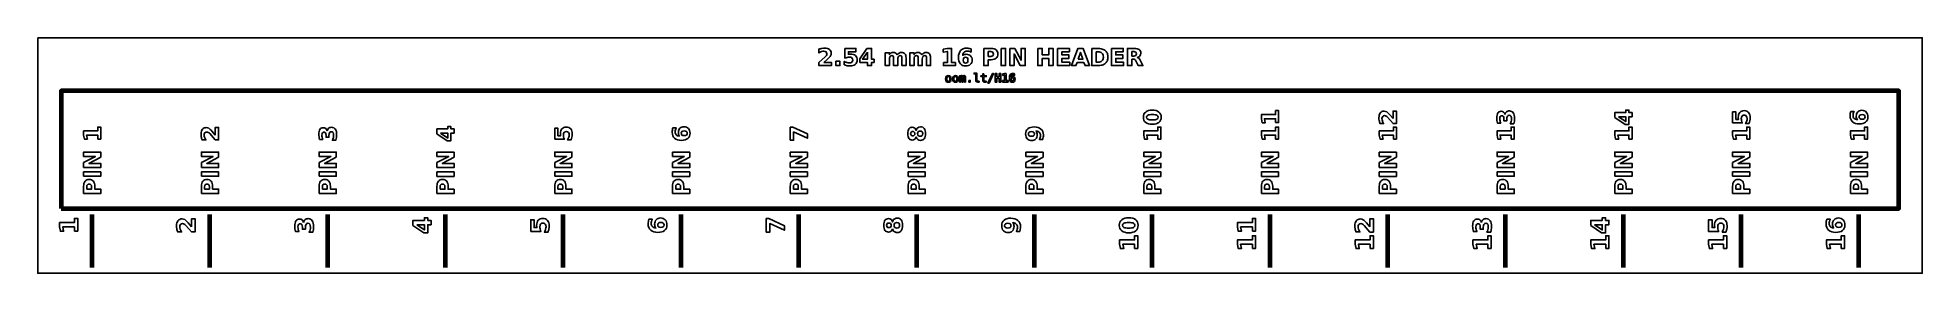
# Model space of a CAD drawing. Header units: centimetres. Extents: x -18.5 to -2.5, y -15.8 to -13.8.
import ezdxf

# ---------------------------------------------------------------- set-up
doc = ezdxf.new("R2010")
doc.units = ezdxf.units.CM
doc.header["$MEASUREMENT"] = 0
doc.layers.add('Layer 1', color=7, linetype='Continuous')

msp = doc.modelspace()

# ---------------------------------------------------------------- linework, layer by layer
at = {"layer": 'Layer 1', "color": 7}
msp.add_open_spline([(-18.5, -13.85), (-18.5, -13.85), (-2.5, -13.85), (-2.5, -13.85), (-2.5, -13.85), (-2.5, -13.85), (-2.5, -15.85), (-2.5, -15.85), (-2.5, -15.85), (-2.5, -15.85), (-18.5, -15.85), (-18.5, -15.85), (-18.5, -15.85), (-18.5, -15.85), (-18.5, -13.85), (-18.5, -13.85)], degree=3, knots=[0, 0, 0, 0, 0.25, 0.25, 0.25, 0.25, 0.5, 0.5, 0.5, 0.5, 0.75, 0.75, 0.75, 0.75, 1, 1, 1, 1], dxfattribs=at)
msp.add_open_spline([(-18.5, -13.85), (-18.5, -13.85), (-2.5, -13.85), (-2.5, -13.85), (-2.5, -13.85), (-2.5, -13.85), (-2.5, -15.85), (-2.5, -15.85), (-2.5, -15.85), (-2.5, -15.85), (-18.5, -15.85), (-18.5, -15.85), (-18.5, -15.85), (-18.5, -15.85), (-18.5, -13.85), (-18.5, -13.85)], degree=3, knots=[0, 0, 0, 0, 0.25, 0.25, 0.25, 0.25, 0.5, 0.5, 0.5, 0.5, 0.75, 0.75, 0.75, 0.75, 1, 1, 1, 1], dxfattribs=at)
at = {"layer": 'Layer 1', "color": 250}
for points, knots in [([(-11.82584, -14.05948), (-11.82584, -14.05948), (-11.76167, -14.05948), (-11.76167, -14.05948), (-11.76167, -14.05948), (-11.76167, -14.05948), (-11.76167, -14.08711), (-11.76167, -14.08711), (-11.76167, -14.08711), (-11.76167, -14.08711), (-11.86764, -14.08711), (-11.86764, -14.08711), (-11.86764, -14.08711), (-11.86764, -14.08711), (-11.86764, -14.05948), (-11.86764, -14.05948), (-11.86764, -14.05948), (-11.86764, -14.05948), (-11.8144, -14.01251), (-11.8144, -14.01251), (-11.8144, -14.01251), (-11.80964, -14.00821), (-11.80614, -14.00401), (-11.80387, -13.99991), (-11.80387, -13.99991), (-11.80157, -13.99581), (-11.80044, -13.99154), (-11.80044, -13.98711), (-11.80044, -13.98711), (-11.80044, -13.98028), (-11.80274, -13.97478), (-11.80734, -13.97061), (-11.80734, -13.97061), (-11.8119, -13.96644), (-11.818, -13.96438), (-11.82564, -13.96438), (-11.82564, -13.96438), (-11.8315, -13.96438), (-11.8379, -13.96564), (-11.84487, -13.96814), (-11.84487, -13.96814), (-11.85184, -13.97064), (-11.8593, -13.97438), (-11.86724, -13.97931), (-11.86724, -13.97931), (-11.86724, -13.97931), (-11.86724, -13.94728), (-11.86724, -13.94728), (-11.86724, -13.94728), (-11.85877, -13.94448), (-11.8504, -13.94234), (-11.84214, -13.94088), (-11.84214, -13.94088), (-11.83387, -13.93941), (-11.82577, -13.93868), (-11.8178, -13.93868), (-11.8178, -13.93868), (-11.80037, -13.93868), (-11.7868, -13.94251), (-11.77714, -13.95021), (-11.77714, -13.95021), (-11.76747, -13.95788), (-11.76264, -13.96858), (-11.76264, -13.98234), (-11.76264, -13.98234), (-11.76264, -13.99028), (-11.7647, -13.99768), (-11.7688, -14.00454), (-11.7688, -14.00454), (-11.7729, -14.01141), (-11.78154, -14.02061), (-11.79467, -14.03214), (-11.79467, -14.03214), (-11.79467, -14.03214), (-11.82584, -14.05948), (-11.82584, -14.05948)], [0, 0, 0, 0, 0.05263158, 0.05263158, 0.05263158, 0.05263158, 0.10526316, 0.10526316, 0.10526316, 0.10526316, 0.15789474, 0.15789474, 0.15789474, 0.15789474, 0.21052632, 0.21052632, 0.21052632, 0.21052632, 0.26315789, 0.26315789, 0.26315789, 0.26315789, 0.31578947, 0.31578947, 0.31578947, 0.31578947, 0.36842105, 0.36842105, 0.36842105, 0.36842105, 0.42105263, 0.42105263, 0.42105263, 0.42105263, 0.47368421, 0.47368421, 0.47368421, 0.47368421, 0.52631579, 0.52631579, 0.52631579, 0.52631579, 0.57894737, 0.57894737, 0.57894737, 0.57894737, 0.63157895, 0.63157895, 0.63157895, 0.63157895, 0.68421053, 0.68421053, 0.68421053, 0.68421053, 0.73684211, 0.73684211, 0.73684211, 0.73684211, 0.78947368, 0.78947368, 0.78947368, 0.78947368, 0.84210526, 0.84210526, 0.84210526, 0.84210526, 0.89473684, 0.89473684, 0.89473684, 0.89473684, 0.94736842, 0.94736842, 0.94736842, 0.94736842, 1, 1, 1, 1]), ([(-11.7239, -14.04931), (-11.7239, -14.04931), (-11.68873, -14.04931), (-11.68873, -14.04931), (-11.68873, -14.04931), (-11.68873, -14.04931), (-11.68873, -14.08711), (-11.68873, -14.08711), (-11.68873, -14.08711), (-11.68873, -14.08711), (-11.7239, -14.08711), (-11.7239, -14.08711), (-11.7239, -14.08711), (-11.7239, -14.08711), (-11.7239, -14.04931), (-11.7239, -14.04931)], [0, 0, 0, 0, 0.25, 0.25, 0.25, 0.25, 0.5, 0.5, 0.5, 0.5, 0.75, 0.75, 0.75, 0.75, 1, 1, 1, 1]), ([(-11.64713, -13.94131), (-11.64713, -13.94131), (-11.55366, -13.94131), (-11.55366, -13.94131), (-11.55366, -13.94131), (-11.55366, -13.94131), (-11.55366, -13.96894), (-11.55366, -13.96894), (-11.55366, -13.96894), (-11.55366, -13.96894), (-11.61716, -13.96894), (-11.61716, -13.96894), (-11.61716, -13.96894), (-11.61716, -13.96894), (-11.61716, -13.99151), (-11.61716, -13.99151), (-11.61716, -13.99151), (-11.6143, -13.99074), (-11.61143, -13.99014), (-11.60853, -13.98971), (-11.60853, -13.98971), (-11.60563, -13.98928), (-11.6026, -13.98908), (-11.5995, -13.98908), (-11.5995, -13.98908), (-11.5817, -13.98908), (-11.56786, -13.99351), (-11.55796, -14.00241), (-11.55796, -14.00241), (-11.54806, -14.01128), (-11.54313, -14.02368), (-11.54313, -14.03954), (-11.54313, -14.03954), (-11.54313, -14.05531), (-11.54853, -14.06764), (-11.5593, -14.07658), (-11.5593, -14.07658), (-11.57006, -14.08548), (-11.58503, -14.08994), (-11.60416, -14.08994), (-11.60416, -14.08994), (-11.61243, -14.08994), (-11.62063, -14.08914), (-11.62873, -14.08754), (-11.62873, -14.08754), (-11.63683, -14.08594), (-11.6449, -14.08354), (-11.6529, -14.08028), (-11.6529, -14.08028), (-11.6529, -14.08028), (-11.6529, -14.05068), (-11.6529, -14.05068), (-11.6529, -14.05068), (-11.64496, -14.05524), (-11.63743, -14.05864), (-11.6303, -14.06091), (-11.6303, -14.06091), (-11.62316, -14.06321), (-11.61643, -14.06434), (-11.61013, -14.06434), (-11.61013, -14.06434), (-11.601, -14.06434), (-11.59383, -14.06211), (-11.5886, -14.05764), (-11.5886, -14.05764), (-11.58336, -14.05321), (-11.58073, -14.04718), (-11.58073, -14.03954), (-11.58073, -14.03954), (-11.58073, -14.03188), (-11.58336, -14.02584), (-11.5886, -14.02141), (-11.5886, -14.02141), (-11.59383, -14.01698), (-11.601, -14.01478), (-11.61013, -14.01478), (-11.61013, -14.01478), (-11.61553, -14.01478), (-11.6213, -14.01548), (-11.6274, -14.01688), (-11.6274, -14.01688), (-11.63353, -14.01828), (-11.6401, -14.02044), (-11.64713, -14.02338), (-11.64713, -14.02338), (-11.64713, -14.02338), (-11.64713, -13.94131), (-11.64713, -13.94131)], [0, 0, 0, 0, 0.04545455, 0.04545455, 0.04545455, 0.04545455, 0.09090909, 0.09090909, 0.09090909, 0.09090909, 0.13636364, 0.13636364, 0.13636364, 0.13636364, 0.18181818, 0.18181818, 0.18181818, 0.18181818, 0.22727273, 0.22727273, 0.22727273, 0.22727273, 0.27272727, 0.27272727, 0.27272727, 0.27272727, 0.31818182, 0.31818182, 0.31818182, 0.31818182, 0.36363636, 0.36363636, 0.36363636, 0.36363636, 0.40909091, 0.40909091, 0.40909091, 0.40909091, 0.45454545, 0.45454545, 0.45454545, 0.45454545, 0.5, 0.5, 0.5, 0.5, 0.54545455, 0.54545455, 0.54545455, 0.54545455, 0.59090909, 0.59090909, 0.59090909, 0.59090909, 0.63636364, 0.63636364, 0.63636364, 0.63636364, 0.68181818, 0.68181818, 0.68181818, 0.68181818, 0.72727273, 0.72727273, 0.72727273, 0.72727273, 0.77272727, 0.77272727, 0.77272727, 0.77272727, 0.81818182, 0.81818182, 0.81818182, 0.81818182, 0.86363636, 0.86363636, 0.86363636, 0.86363636, 0.90909091, 0.90909091, 0.90909091, 0.90909091, 0.95454545, 0.95454545, 0.95454545, 0.95454545, 1, 1, 1, 1]), ([(-11.46176, -13.94131), (-11.46176, -13.94131), (-11.41996, -13.94131), (-11.41996, -13.94131), (-11.41996, -13.94131), (-11.41996, -13.94131), (-11.41996, -14.03331), (-11.41996, -14.03331), (-11.41996, -14.03331), (-11.41996, -14.03331), (-11.39916, -14.03331), (-11.39916, -14.03331), (-11.39916, -14.03331), (-11.39916, -14.03331), (-11.39916, -14.06054), (-11.39916, -14.06054), (-11.39916, -14.06054), (-11.39916, -14.06054), (-11.41996, -14.06054), (-11.41996, -14.06054), (-11.41996, -14.06054), (-11.41996, -14.06054), (-11.41996, -14.08711), (-11.41996, -14.08711), (-11.41996, -14.08711), (-11.41996, -14.08711), (-11.45549, -14.08711), (-11.45549, -14.08711), (-11.45549, -14.08711), (-11.45549, -14.08711), (-11.45549, -14.06054), (-11.45549, -14.06054), (-11.45549, -14.06054), (-11.45549, -14.06054), (-11.52016, -14.06054), (-11.52016, -14.06054), (-11.52016, -14.06054), (-11.52016, -14.06054), (-11.52016, -14.02831), (-11.52016, -14.02831), (-11.52016, -14.02831), (-11.52016, -14.02831), (-11.46176, -13.94131), (-11.46176, -13.94131)], [0, 0, 0, 0, 0.09090909, 0.09090909, 0.09090909, 0.09090909, 0.18181818, 0.18181818, 0.18181818, 0.18181818, 0.27272727, 0.27272727, 0.27272727, 0.27272727, 0.36363636, 0.36363636, 0.36363636, 0.36363636, 0.45454545, 0.45454545, 0.45454545, 0.45454545, 0.54545455, 0.54545455, 0.54545455, 0.54545455, 0.63636364, 0.63636364, 0.63636364, 0.63636364, 0.72727273, 0.72727273, 0.72727273, 0.72727273, 0.81818182, 0.81818182, 0.81818182, 0.81818182, 0.90909091, 0.90909091, 0.90909091, 0.90909091, 1, 1, 1, 1]), ([(-11.45549, -13.97228), (-11.45549, -13.97228), (-11.49673, -14.03331), (-11.49673, -14.03331), (-11.49673, -14.03331), (-11.49673, -14.03331), (-11.45549, -14.03331), (-11.45549, -14.03331), (-11.45549, -14.03331), (-11.45549, -14.03331), (-11.45549, -13.97228), (-11.45549, -13.97228)], [0, 0, 0, 0, 0.33333333, 0.33333333, 0.33333333, 0.33333333, 0.66666667, 0.66666667, 0.66666667, 0.66666667, 1, 1, 1, 1]), ([(-11.20219, -13.99591), (-11.19776, -13.98914), (-11.19253, -13.98398), (-11.18643, -13.98044), (-11.18643, -13.98044), (-11.18033, -13.97688), (-11.17366, -13.97511), (-11.16636, -13.97511), (-11.16636, -13.97511), (-11.15379, -13.97511), (-11.14423, -13.97898), (-11.13766, -13.98674), (-11.13766, -13.98674), (-11.13109, -13.99448), (-11.12779, -14.00574), (-11.12779, -14.02051), (-11.12779, -14.02051), (-11.12779, -14.02051), (-11.12779, -14.08711), (-11.12779, -14.08711), (-11.12779, -14.08711), (-11.12779, -14.08711), (-11.16296, -14.08711), (-11.16296, -14.08711), (-11.16296, -14.08711), (-11.16296, -14.08711), (-11.16296, -14.03008), (-11.16296, -14.03008), (-11.16296, -14.03008), (-11.16289, -14.02924), (-11.16286, -14.02838), (-11.16283, -14.02744), (-11.16283, -14.02744), (-11.16279, -14.02654), (-11.16276, -14.02524), (-11.16276, -14.02354), (-11.16276, -14.02354), (-11.16276, -14.01581), (-11.16389, -14.01018), (-11.16619, -14.00671), (-11.16619, -14.00671), (-11.16846, -14.00321), (-11.17213, -14.00148), (-11.17719, -14.00148), (-11.17719, -14.00148), (-11.18386, -14.00148), (-11.18896, -14.00421), (-11.19259, -14.00968), (-11.19259, -14.00968), (-11.19619, -14.01514), (-11.19806, -14.02304), (-11.19819, -14.03341), (-11.19819, -14.03341), (-11.19819, -14.03341), (-11.19819, -14.08711), (-11.19819, -14.08711), (-11.19819, -14.08711), (-11.19819, -14.08711), (-11.23336, -14.08711), (-11.23336, -14.08711), (-11.23336, -14.08711), (-11.23336, -14.08711), (-11.23336, -14.03008), (-11.23336, -14.03008), (-11.23336, -14.03008), (-11.23336, -14.01798), (-11.23439, -14.01018), (-11.23649, -14.00671), (-11.23649, -14.00671), (-11.23856, -14.00321), (-11.24226, -14.00148), (-11.24759, -14.00148), (-11.24759, -14.00148), (-11.25433, -14.00148), (-11.25949, -14.00424), (-11.26313, -14.00974), (-11.26313, -14.00974), (-11.26676, -14.01524), (-11.26859, -14.02308), (-11.26859, -14.03331), (-11.26859, -14.03331), (-11.26859, -14.03331), (-11.26859, -14.08711), (-11.26859, -14.08711), (-11.26859, -14.08711), (-11.26859, -14.08711), (-11.30376, -14.08711), (-11.30376, -14.08711), (-11.30376, -14.08711), (-11.30376, -14.08711), (-11.30376, -13.97774), (-11.30376, -13.97774), (-11.30376, -13.97774), (-11.30376, -13.97774), (-11.26859, -13.97774), (-11.26859, -13.97774), (-11.26859, -13.97774), (-11.26859, -13.97774), (-11.26859, -13.99378), (-11.26859, -13.99378), (-11.26859, -13.99378), (-11.26429, -13.98758), (-11.25936, -13.98294), (-11.25379, -13.97981), (-11.25379, -13.97981), (-11.24823, -13.97668), (-11.24209, -13.97511), (-11.23539, -13.97511), (-11.23539, -13.97511), (-11.22786, -13.97511), (-11.22116, -13.97694), (-11.21539, -13.98058), (-11.21539, -13.98058), (-11.20959, -13.98424), (-11.20519, -13.98934), (-11.20219, -13.99591)], [0, 0, 0, 0, 0.03448276, 0.03448276, 0.03448276, 0.03448276, 0.06896552, 0.06896552, 0.06896552, 0.06896552, 0.10344828, 0.10344828, 0.10344828, 0.10344828, 0.13793103, 0.13793103, 0.13793103, 0.13793103, 0.17241379, 0.17241379, 0.17241379, 0.17241379, 0.20689655, 0.20689655, 0.20689655, 0.20689655, 0.24137931, 0.24137931, 0.24137931, 0.24137931, 0.27586207, 0.27586207, 0.27586207, 0.27586207, 0.31034483, 0.31034483, 0.31034483, 0.31034483, 0.34482759, 0.34482759, 0.34482759, 0.34482759, 0.37931034, 0.37931034, 0.37931034, 0.37931034, 0.4137931, 0.4137931, 0.4137931, 0.4137931, 0.44827586, 0.44827586, 0.44827586, 0.44827586, 0.48275862, 0.48275862, 0.48275862, 0.48275862, 0.51724138, 0.51724138, 0.51724138, 0.51724138, 0.55172414, 0.55172414, 0.55172414, 0.55172414, 0.5862069, 0.5862069, 0.5862069, 0.5862069, 0.62068966, 0.62068966, 0.62068966, 0.62068966, 0.65517241, 0.65517241, 0.65517241, 0.65517241, 0.68965517, 0.68965517, 0.68965517, 0.68965517, 0.72413793, 0.72413793, 0.72413793, 0.72413793, 0.75862069, 0.75862069, 0.75862069, 0.75862069, 0.79310345, 0.79310345, 0.79310345, 0.79310345, 0.82758621, 0.82758621, 0.82758621, 0.82758621, 0.86206897, 0.86206897, 0.86206897, 0.86206897, 0.89655172, 0.89655172, 0.89655172, 0.89655172, 0.93103448, 0.93103448, 0.93103448, 0.93103448, 0.96551724, 0.96551724, 0.96551724, 0.96551724, 1, 1, 1, 1]), ([(-10.99379, -13.99591), (-10.98936, -13.98914), (-10.98413, -13.98398), (-10.97803, -13.98044), (-10.97803, -13.98044), (-10.97193, -13.97688), (-10.96526, -13.97511), (-10.95796, -13.97511), (-10.95796, -13.97511), (-10.94539, -13.97511), (-10.93583, -13.97898), (-10.92926, -13.98674), (-10.92926, -13.98674), (-10.92269, -13.99448), (-10.91939, -14.00574), (-10.91939, -14.02051), (-10.91939, -14.02051), (-10.91939, -14.02051), (-10.91939, -14.08711), (-10.91939, -14.08711), (-10.91939, -14.08711), (-10.91939, -14.08711), (-10.95456, -14.08711), (-10.95456, -14.08711), (-10.95456, -14.08711), (-10.95456, -14.08711), (-10.95456, -14.03008), (-10.95456, -14.03008), (-10.95456, -14.03008), (-10.95449, -14.02924), (-10.95446, -14.02838), (-10.95443, -14.02744), (-10.95443, -14.02744), (-10.95439, -14.02654), (-10.95436, -14.02524), (-10.95436, -14.02354), (-10.95436, -14.02354), (-10.95436, -14.01581), (-10.95549, -14.01018), (-10.95779, -14.00671), (-10.95779, -14.00671), (-10.96006, -14.00321), (-10.96373, -14.00148), (-10.96879, -14.00148), (-10.96879, -14.00148), (-10.97546, -14.00148), (-10.98056, -14.00421), (-10.98419, -14.00968), (-10.98419, -14.00968), (-10.98779, -14.01514), (-10.98966, -14.02304), (-10.98979, -14.03341), (-10.98979, -14.03341), (-10.98979, -14.03341), (-10.98979, -14.08711), (-10.98979, -14.08711), (-10.98979, -14.08711), (-10.98979, -14.08711), (-11.02496, -14.08711), (-11.02496, -14.08711), (-11.02496, -14.08711), (-11.02496, -14.08711), (-11.02496, -14.03008), (-11.02496, -14.03008), (-11.02496, -14.03008), (-11.02496, -14.01798), (-11.02599, -14.01018), (-11.02809, -14.00671), (-11.02809, -14.00671), (-11.03016, -14.00321), (-11.03386, -14.00148), (-11.03919, -14.00148), (-11.03919, -14.00148), (-11.04593, -14.00148), (-11.05109, -14.00424), (-11.05473, -14.00974), (-11.05473, -14.00974), (-11.05836, -14.01524), (-11.06019, -14.02308), (-11.06019, -14.03331), (-11.06019, -14.03331), (-11.06019, -14.03331), (-11.06019, -14.08711), (-11.06019, -14.08711), (-11.06019, -14.08711), (-11.06019, -14.08711), (-11.09536, -14.08711), (-11.09536, -14.08711), (-11.09536, -14.08711), (-11.09536, -14.08711), (-11.09536, -13.97774), (-11.09536, -13.97774), (-11.09536, -13.97774), (-11.09536, -13.97774), (-11.06019, -13.97774), (-11.06019, -13.97774), (-11.06019, -13.97774), (-11.06019, -13.97774), (-11.06019, -13.99378), (-11.06019, -13.99378), (-11.06019, -13.99378), (-11.05589, -13.98758), (-11.05096, -13.98294), (-11.04539, -13.97981), (-11.04539, -13.97981), (-11.03983, -13.97668), (-11.03369, -13.97511), (-11.02699, -13.97511), (-11.02699, -13.97511), (-11.01946, -13.97511), (-11.01276, -13.97694), (-11.00699, -13.98058), (-11.00699, -13.98058), (-11.00119, -13.98424), (-10.99679, -13.98934), (-10.99379, -13.99591)], [0, 0, 0, 0, 0.03448276, 0.03448276, 0.03448276, 0.03448276, 0.06896552, 0.06896552, 0.06896552, 0.06896552, 0.10344828, 0.10344828, 0.10344828, 0.10344828, 0.13793103, 0.13793103, 0.13793103, 0.13793103, 0.17241379, 0.17241379, 0.17241379, 0.17241379, 0.20689655, 0.20689655, 0.20689655, 0.20689655, 0.24137931, 0.24137931, 0.24137931, 0.24137931, 0.27586207, 0.27586207, 0.27586207, 0.27586207, 0.31034483, 0.31034483, 0.31034483, 0.31034483, 0.34482759, 0.34482759, 0.34482759, 0.34482759, 0.37931034, 0.37931034, 0.37931034, 0.37931034, 0.4137931, 0.4137931, 0.4137931, 0.4137931, 0.44827586, 0.44827586, 0.44827586, 0.44827586, 0.48275862, 0.48275862, 0.48275862, 0.48275862, 0.51724138, 0.51724138, 0.51724138, 0.51724138, 0.55172414, 0.55172414, 0.55172414, 0.55172414, 0.5862069, 0.5862069, 0.5862069, 0.5862069, 0.62068966, 0.62068966, 0.62068966, 0.62068966, 0.65517241, 0.65517241, 0.65517241, 0.65517241, 0.68965517, 0.68965517, 0.68965517, 0.68965517, 0.72413793, 0.72413793, 0.72413793, 0.72413793, 0.75862069, 0.75862069, 0.75862069, 0.75862069, 0.79310345, 0.79310345, 0.79310345, 0.79310345, 0.82758621, 0.82758621, 0.82758621, 0.82758621, 0.86206897, 0.86206897, 0.86206897, 0.86206897, 0.89655172, 0.89655172, 0.89655172, 0.89655172, 0.93103448, 0.93103448, 0.93103448, 0.93103448, 0.96551724, 0.96551724, 0.96551724, 0.96551724, 1, 1, 1, 1]), ([(-10.8105, -14.06114), (-10.8105, -14.06114), (-10.7773, -14.06114), (-10.7773, -14.06114), (-10.7773, -14.06114), (-10.7773, -14.06114), (-10.7773, -13.96691), (-10.7773, -13.96691), (-10.7773, -13.96691), (-10.7773, -13.96691), (-10.81136, -13.97394), (-10.81136, -13.97394), (-10.81136, -13.97394), (-10.81136, -13.97394), (-10.81136, -13.94834), (-10.81136, -13.94834), (-10.81136, -13.94834), (-10.81136, -13.94834), (-10.7775, -13.94131), (-10.7775, -13.94131), (-10.7775, -13.94131), (-10.7775, -13.94131), (-10.74176, -13.94131), (-10.74176, -13.94131), (-10.74176, -13.94131), (-10.74176, -13.94131), (-10.74176, -14.06114), (-10.74176, -14.06114), (-10.74176, -14.06114), (-10.74176, -14.06114), (-10.70856, -14.06114), (-10.70856, -14.06114), (-10.70856, -14.06114), (-10.70856, -14.06114), (-10.70856, -14.08711), (-10.70856, -14.08711), (-10.70856, -14.08711), (-10.70856, -14.08711), (-10.8105, -14.08711), (-10.8105, -14.08711), (-10.8105, -14.08711), (-10.8105, -14.08711), (-10.8105, -14.06114), (-10.8105, -14.06114)], [0, 0, 0, 0, 0.09090909, 0.09090909, 0.09090909, 0.09090909, 0.18181818, 0.18181818, 0.18181818, 0.18181818, 0.27272727, 0.27272727, 0.27272727, 0.27272727, 0.36363636, 0.36363636, 0.36363636, 0.36363636, 0.45454545, 0.45454545, 0.45454545, 0.45454545, 0.54545455, 0.54545455, 0.54545455, 0.54545455, 0.63636364, 0.63636364, 0.63636364, 0.63636364, 0.72727273, 0.72727273, 0.72727273, 0.72727273, 0.81818182, 0.81818182, 0.81818182, 0.81818182, 0.90909091, 0.90909091, 0.90909091, 0.90909091, 1, 1, 1, 1]), ([(-10.57593, -13.94511), (-10.57593, -13.94511), (-10.57593, -13.97208), (-10.57593, -13.97208), (-10.57593, -13.97208), (-10.58213, -13.96914), (-10.58793, -13.96698), (-10.59339, -13.96558), (-10.59339, -13.96558), (-10.59886, -13.96418), (-10.60423, -13.96348), (-10.60943, -13.96348), (-10.60943, -13.96348), (-10.62063, -13.96348), (-10.62933, -13.96658), (-10.63559, -13.97281), (-10.63559, -13.97281), (-10.64183, -13.97901), (-10.64549, -13.98824), (-10.64653, -14.00048), (-10.64653, -14.00048), (-10.64223, -13.99731), (-10.63756, -13.99491), (-10.63256, -13.99331), (-10.63256, -13.99331), (-10.62756, -13.99171), (-10.62209, -13.99091), (-10.61616, -13.99091), (-10.61616, -13.99091), (-10.60126, -13.99091), (-10.58923, -13.99528), (-10.58009, -14.00401), (-10.58009, -14.00401), (-10.57093, -14.01271), (-10.56636, -14.02414), (-10.56636, -14.03828), (-10.56636, -14.03828), (-10.56636, -14.05391), (-10.57146, -14.06641), (-10.58169, -14.07584), (-10.58169, -14.07584), (-10.59189, -14.08524), (-10.60563, -14.08994), (-10.62279, -14.08994), (-10.62279, -14.08994), (-10.64173, -14.08994), (-10.65639, -14.08354), (-10.66679, -14.07074), (-10.66679, -14.07074), (-10.67716, -14.05798), (-10.68236, -14.03981), (-10.68236, -14.01631), (-10.68236, -14.01631), (-10.68236, -13.99224), (-10.67629, -13.97331), (-10.66416, -13.95954), (-10.66416, -13.95954), (-10.65199, -13.94578), (-10.63536, -13.93888), (-10.61419, -13.93888), (-10.61419, -13.93888), (-10.60749, -13.93888), (-10.60099, -13.93941), (-10.59466, -13.94044), (-10.59466, -13.94044), (-10.58836, -13.94148), (-10.58213, -13.94304), (-10.57593, -13.94511)], [0, 0, 0, 0, 0.05882353, 0.05882353, 0.05882353, 0.05882353, 0.11764706, 0.11764706, 0.11764706, 0.11764706, 0.17647059, 0.17647059, 0.17647059, 0.17647059, 0.23529412, 0.23529412, 0.23529412, 0.23529412, 0.29411765, 0.29411765, 0.29411765, 0.29411765, 0.35294118, 0.35294118, 0.35294118, 0.35294118, 0.41176471, 0.41176471, 0.41176471, 0.41176471, 0.47058824, 0.47058824, 0.47058824, 0.47058824, 0.52941176, 0.52941176, 0.52941176, 0.52941176, 0.58823529, 0.58823529, 0.58823529, 0.58823529, 0.64705882, 0.64705882, 0.64705882, 0.64705882, 0.70588235, 0.70588235, 0.70588235, 0.70588235, 0.76470588, 0.76470588, 0.76470588, 0.76470588, 0.82352941, 0.82352941, 0.82352941, 0.82352941, 0.88235294, 0.88235294, 0.88235294, 0.88235294, 0.94117647, 0.94117647, 0.94117647, 0.94117647, 1, 1, 1, 1]), ([(-10.62239, -14.01514), (-10.62899, -14.01514), (-10.63393, -14.01728), (-10.63719, -14.02154), (-10.63719, -14.02154), (-10.64049, -14.02581), (-10.64213, -14.03221), (-10.64213, -14.04071), (-10.64213, -14.04071), (-10.64213, -14.04924), (-10.64049, -14.05564), (-10.63719, -14.05991), (-10.63719, -14.05991), (-10.63393, -14.06418), (-10.62899, -14.06631), (-10.62239, -14.06631), (-10.62239, -14.06631), (-10.61576, -14.06631), (-10.61079, -14.06418), (-10.60753, -14.05991), (-10.60753, -14.05991), (-10.60423, -14.05564), (-10.60259, -14.04924), (-10.60259, -14.04071), (-10.60259, -14.04071), (-10.60259, -14.03221), (-10.60423, -14.02581), (-10.60753, -14.02154), (-10.60753, -14.02154), (-10.61079, -14.01728), (-10.61576, -14.01514), (-10.62239, -14.01514)], [0, 0, 0, 0, 0.125, 0.125, 0.125, 0.125, 0.25, 0.25, 0.25, 0.25, 0.375, 0.375, 0.375, 0.375, 0.5, 0.5, 0.5, 0.5, 0.625, 0.625, 0.625, 0.625, 0.75, 0.75, 0.75, 0.75, 0.875, 0.875, 0.875, 0.875, 1, 1, 1, 1]), ([(-10.46759, -13.94131), (-10.46759, -13.94131), (-10.40519, -13.94131), (-10.40519, -13.94131), (-10.40519, -13.94131), (-10.38663, -13.94131), (-10.37239, -13.94544), (-10.36246, -13.95368), (-10.36246, -13.95368), (-10.35253, -13.96191), (-10.34756, -13.97364), (-10.34756, -13.98888), (-10.34756, -13.98888), (-10.34756, -14.00414), (-10.35253, -14.01591), (-10.36246, -14.02414), (-10.36246, -14.02414), (-10.37239, -14.03238), (-10.38663, -14.03651), (-10.40519, -14.03651), (-10.40519, -14.03651), (-10.40519, -14.03651), (-10.42999, -14.03651), (-10.42999, -14.03651), (-10.42999, -14.03651), (-10.42999, -14.03651), (-10.42999, -14.08711), (-10.42999, -14.08711), (-10.42999, -14.08711), (-10.42999, -14.08711), (-10.46759, -14.08711), (-10.46759, -14.08711), (-10.46759, -14.08711), (-10.46759, -14.08711), (-10.46759, -13.94131), (-10.46759, -13.94131)], [0, 0, 0, 0, 0.11111111, 0.11111111, 0.11111111, 0.11111111, 0.22222222, 0.22222222, 0.22222222, 0.22222222, 0.33333333, 0.33333333, 0.33333333, 0.33333333, 0.44444444, 0.44444444, 0.44444444, 0.44444444, 0.55555556, 0.55555556, 0.55555556, 0.55555556, 0.66666667, 0.66666667, 0.66666667, 0.66666667, 0.77777778, 0.77777778, 0.77777778, 0.77777778, 0.88888889, 0.88888889, 0.88888889, 0.88888889, 1, 1, 1, 1]), ([(-10.42999, -13.96854), (-10.42999, -13.96854), (-10.42999, -14.00928), (-10.42999, -14.00928), (-10.42999, -14.00928), (-10.42999, -14.00928), (-10.40919, -14.00928), (-10.40919, -14.00928), (-10.40919, -14.00928), (-10.40189, -14.00928), (-10.39626, -14.00751), (-10.39229, -14.00394), (-10.39229, -14.00394), (-10.38833, -14.00041), (-10.38633, -13.99538), (-10.38633, -13.98888), (-10.38633, -13.98888), (-10.38633, -13.98234), (-10.38833, -13.97734), (-10.39229, -13.97381), (-10.39229, -13.97381), (-10.39626, -13.97031), (-10.40189, -13.96854), (-10.40919, -13.96854), (-10.40919, -13.96854), (-10.40919, -13.96854), (-10.42999, -13.96854), (-10.42999, -13.96854)], [0, 0, 0, 0, 0.14285714, 0.14285714, 0.14285714, 0.14285714, 0.28571429, 0.28571429, 0.28571429, 0.28571429, 0.42857143, 0.42857143, 0.42857143, 0.42857143, 0.57142857, 0.57142857, 0.57142857, 0.57142857, 0.71428571, 0.71428571, 0.71428571, 0.71428571, 0.85714286, 0.85714286, 0.85714286, 0.85714286, 1, 1, 1, 1]), ([(-10.32102, -13.94131), (-10.32102, -13.94131), (-10.28342, -13.94131), (-10.28342, -13.94131), (-10.28342, -13.94131), (-10.28342, -13.94131), (-10.28342, -14.08711), (-10.28342, -14.08711), (-10.28342, -14.08711), (-10.28342, -14.08711), (-10.32102, -14.08711), (-10.32102, -14.08711), (-10.32102, -14.08711), (-10.32102, -14.08711), (-10.32102, -13.94131), (-10.32102, -13.94131)], [0, 0, 0, 0, 0.25, 0.25, 0.25, 0.25, 0.5, 0.5, 0.5, 0.5, 0.75, 0.75, 0.75, 0.75, 1, 1, 1, 1]), ([(-10.24662, -13.94131), (-10.24662, -13.94131), (-10.20462, -13.94131), (-10.20462, -13.94131), (-10.20462, -13.94131), (-10.20462, -13.94131), (-10.15159, -14.04131), (-10.15159, -14.04131), (-10.15159, -14.04131), (-10.15159, -14.04131), (-10.15159, -13.94131), (-10.15159, -13.94131), (-10.15159, -13.94131), (-10.15159, -13.94131), (-10.11596, -13.94131), (-10.11596, -13.94131), (-10.11596, -13.94131), (-10.11596, -13.94131), (-10.11596, -14.08711), (-10.11596, -14.08711), (-10.11596, -14.08711), (-10.11596, -14.08711), (-10.15796, -14.08711), (-10.15796, -14.08711), (-10.15796, -14.08711), (-10.15796, -14.08711), (-10.21099, -13.98711), (-10.21099, -13.98711), (-10.21099, -13.98711), (-10.21099, -13.98711), (-10.21099, -14.08711), (-10.21099, -14.08711), (-10.21099, -14.08711), (-10.21099, -14.08711), (-10.24662, -14.08711), (-10.24662, -14.08711), (-10.24662, -14.08711), (-10.24662, -14.08711), (-10.24662, -13.94131), (-10.24662, -13.94131)], [0, 0, 0, 0, 0.1, 0.1, 0.1, 0.1, 0.2, 0.2, 0.2, 0.2, 0.3, 0.3, 0.3, 0.3, 0.4, 0.4, 0.4, 0.4, 0.5, 0.5, 0.5, 0.5, 0.6, 0.6, 0.6, 0.6, 0.7, 0.7, 0.7, 0.7, 0.8, 0.8, 0.8, 0.8, 0.9, 0.9, 0.9, 0.9, 1, 1, 1, 1]), ([(-10.00962, -13.94131), (-10.00962, -13.94131), (-9.97202, -13.94131), (-9.97202, -13.94131), (-9.97202, -13.94131), (-9.97202, -13.94131), (-9.97202, -13.99688), (-9.97202, -13.99688), (-9.97202, -13.99688), (-9.97202, -13.99688), (-9.91656, -13.99688), (-9.91656, -13.99688), (-9.91656, -13.99688), (-9.91656, -13.99688), (-9.91656, -13.94131), (-9.91656, -13.94131), (-9.91656, -13.94131), (-9.91656, -13.94131), (-9.87896, -13.94131), (-9.87896, -13.94131), (-9.87896, -13.94131), (-9.87896, -13.94131), (-9.87896, -14.08711), (-9.87896, -14.08711), (-9.87896, -14.08711), (-9.87896, -14.08711), (-9.91656, -14.08711), (-9.91656, -14.08711), (-9.91656, -14.08711), (-9.91656, -14.08711), (-9.91656, -14.02531), (-9.91656, -14.02531), (-9.91656, -14.02531), (-9.91656, -14.02531), (-9.97202, -14.02531), (-9.97202, -14.02531), (-9.97202, -14.02531), (-9.97202, -14.02531), (-9.97202, -14.08711), (-9.97202, -14.08711), (-9.97202, -14.08711), (-9.97202, -14.08711), (-10.00962, -14.08711), (-10.00962, -14.08711), (-10.00962, -14.08711), (-10.00962, -14.08711), (-10.00962, -13.94131), (-10.00962, -13.94131)], [0, 0, 0, 0, 0.08333333, 0.08333333, 0.08333333, 0.08333333, 0.16666667, 0.16666667, 0.16666667, 0.16666667, 0.25, 0.25, 0.25, 0.25, 0.33333333, 0.33333333, 0.33333333, 0.33333333, 0.41666667, 0.41666667, 0.41666667, 0.41666667, 0.5, 0.5, 0.5, 0.5, 0.58333333, 0.58333333, 0.58333333, 0.58333333, 0.66666667, 0.66666667, 0.66666667, 0.66666667, 0.75, 0.75, 0.75, 0.75, 0.83333333, 0.83333333, 0.83333333, 0.83333333, 0.91666667, 0.91666667, 0.91666667, 0.91666667, 1, 1, 1, 1]), ([(-9.84225, -13.94131), (-9.84225, -13.94131), (-9.74079, -13.94131), (-9.74079, -13.94131), (-9.74079, -13.94131), (-9.74079, -13.94131), (-9.74079, -13.96974), (-9.74079, -13.96974), (-9.74079, -13.96974), (-9.74079, -13.96974), (-9.80465, -13.96974), (-9.80465, -13.96974), (-9.80465, -13.96974), (-9.80465, -13.96974), (-9.80465, -13.99688), (-9.80465, -13.99688), (-9.80465, -13.99688), (-9.80465, -13.99688), (-9.74462, -13.99688), (-9.74462, -13.99688), (-9.74462, -13.99688), (-9.74462, -13.99688), (-9.74462, -14.02531), (-9.74462, -14.02531), (-9.74462, -14.02531), (-9.74462, -14.02531), (-9.80465, -14.02531), (-9.80465, -14.02531), (-9.80465, -14.02531), (-9.80465, -14.02531), (-9.80465, -14.05868), (-9.80465, -14.05868), (-9.80465, -14.05868), (-9.80465, -14.05868), (-9.73865, -14.05868), (-9.73865, -14.05868), (-9.73865, -14.05868), (-9.73865, -14.05868), (-9.73865, -14.08711), (-9.73865, -14.08711), (-9.73865, -14.08711), (-9.73865, -14.08711), (-9.84225, -14.08711), (-9.84225, -14.08711), (-9.84225, -14.08711), (-9.84225, -14.08711), (-9.84225, -13.94131), (-9.84225, -13.94131)], [0, 0, 0, 0, 0.08333333, 0.08333333, 0.08333333, 0.08333333, 0.16666667, 0.16666667, 0.16666667, 0.16666667, 0.25, 0.25, 0.25, 0.25, 0.33333333, 0.33333333, 0.33333333, 0.33333333, 0.41666667, 0.41666667, 0.41666667, 0.41666667, 0.5, 0.5, 0.5, 0.5, 0.58333333, 0.58333333, 0.58333333, 0.58333333, 0.66666667, 0.66666667, 0.66666667, 0.66666667, 0.75, 0.75, 0.75, 0.75, 0.83333333, 0.83333333, 0.83333333, 0.83333333, 0.91666667, 0.91666667, 0.91666667, 0.91666667, 1, 1, 1, 1]), ([(-9.61716, -14.06058), (-9.61716, -14.06058), (-9.67596, -14.06058), (-9.67596, -14.06058), (-9.67596, -14.06058), (-9.67596, -14.06058), (-9.68522, -14.08711), (-9.68522, -14.08711), (-9.68522, -14.08711), (-9.68522, -14.08711), (-9.72302, -14.08711), (-9.72302, -14.08711), (-9.72302, -14.08711), (-9.72302, -14.08711), (-9.66902, -13.94131), (-9.66902, -13.94131), (-9.66902, -13.94131), (-9.66902, -13.94131), (-9.62419, -13.94131), (-9.62419, -13.94131), (-9.62419, -13.94131), (-9.62419, -13.94131), (-9.57019, -14.08711), (-9.57019, -14.08711), (-9.57019, -14.08711), (-9.57019, -14.08711), (-9.60799, -14.08711), (-9.60799, -14.08711), (-9.60799, -14.08711), (-9.60799, -14.08711), (-9.61716, -14.06058), (-9.61716, -14.06058)], [0, 0, 0, 0, 0.125, 0.125, 0.125, 0.125, 0.25, 0.25, 0.25, 0.25, 0.375, 0.375, 0.375, 0.375, 0.5, 0.5, 0.5, 0.5, 0.625, 0.625, 0.625, 0.625, 0.75, 0.75, 0.75, 0.75, 0.875, 0.875, 0.875, 0.875, 1, 1, 1, 1]), ([(-9.66659, -14.03351), (-9.66659, -14.03351), (-9.62662, -14.03351), (-9.62662, -14.03351), (-9.62662, -14.03351), (-9.62662, -14.03351), (-9.64656, -13.97551), (-9.64656, -13.97551), (-9.64656, -13.97551), (-9.64656, -13.97551), (-9.66659, -14.03351), (-9.66659, -14.03351)], [0, 0, 0, 0, 0.33333333, 0.33333333, 0.33333333, 0.33333333, 0.66666667, 0.66666667, 0.66666667, 0.66666667, 1, 1, 1, 1]), ([(-9.55082, -13.94131), (-9.55082, -13.94131), (-9.51116, -13.94131), (-9.51116, -13.94131), (-9.51116, -13.94131), (-9.48902, -13.94131), (-9.47256, -13.94288), (-9.46172, -13.94604), (-9.46172, -13.94604), (-9.45089, -13.94921), (-9.44159, -13.95454), (-9.43382, -13.96211), (-9.43382, -13.96211), (-9.42699, -13.96868), (-9.42192, -13.97628), (-9.41859, -13.98488), (-9.41859, -13.98488), (-9.41529, -13.99344), (-9.41362, -14.00318), (-9.41362, -14.01408), (-9.41362, -14.01408), (-9.41362, -14.02508), (-9.41529, -14.03488), (-9.41859, -14.04351), (-9.41859, -14.04351), (-9.42192, -14.05214), (-9.42699, -14.05974), (-9.43382, -14.06631), (-9.43382, -14.06631), (-9.44166, -14.07388), (-9.45102, -14.07921), (-9.46196, -14.08238), (-9.46196, -14.08238), (-9.47289, -14.08554), (-9.48929, -14.08711), (-9.51116, -14.08711), (-9.51116, -14.08711), (-9.51116, -14.08711), (-9.55082, -14.08711), (-9.55082, -14.08711), (-9.55082, -14.08711), (-9.55082, -14.08711), (-9.55082, -13.94131), (-9.55082, -13.94131)], [0, 0, 0, 0, 0.09090909, 0.09090909, 0.09090909, 0.09090909, 0.18181818, 0.18181818, 0.18181818, 0.18181818, 0.27272727, 0.27272727, 0.27272727, 0.27272727, 0.36363636, 0.36363636, 0.36363636, 0.36363636, 0.45454545, 0.45454545, 0.45454545, 0.45454545, 0.54545455, 0.54545455, 0.54545455, 0.54545455, 0.63636364, 0.63636364, 0.63636364, 0.63636364, 0.72727273, 0.72727273, 0.72727273, 0.72727273, 0.81818182, 0.81818182, 0.81818182, 0.81818182, 0.90909091, 0.90909091, 0.90909091, 0.90909091, 1, 1, 1, 1]), ([(-9.51322, -13.96974), (-9.51322, -13.96974), (-9.51322, -14.05868), (-9.51322, -14.05868), (-9.51322, -14.05868), (-9.51322, -14.05868), (-9.49976, -14.05868), (-9.49976, -14.05868), (-9.49976, -14.05868), (-9.48439, -14.05868), (-9.47266, -14.05488), (-9.46456, -14.04724), (-9.46456, -14.04724), (-9.45646, -14.03964), (-9.45239, -14.02858), (-9.45239, -14.01408), (-9.45239, -14.01408), (-9.45239, -13.99961), (-9.45642, -13.98861), (-9.46449, -13.98108), (-9.46449, -13.98108), (-9.47256, -13.97351), (-9.48432, -13.96974), (-9.49976, -13.96974), (-9.49976, -13.96974), (-9.49976, -13.96974), (-9.51322, -13.96974), (-9.51322, -13.96974)], [0, 0, 0, 0, 0.14285714, 0.14285714, 0.14285714, 0.14285714, 0.28571429, 0.28571429, 0.28571429, 0.28571429, 0.42857143, 0.42857143, 0.42857143, 0.42857143, 0.57142857, 0.57142857, 0.57142857, 0.57142857, 0.71428571, 0.71428571, 0.71428571, 0.71428571, 0.85714286, 0.85714286, 0.85714286, 0.85714286, 1, 1, 1, 1]), ([(-9.38482, -13.94131), (-9.38482, -13.94131), (-9.28336, -13.94131), (-9.28336, -13.94131), (-9.28336, -13.94131), (-9.28336, -13.94131), (-9.28336, -13.96974), (-9.28336, -13.96974), (-9.28336, -13.96974), (-9.28336, -13.96974), (-9.34722, -13.96974), (-9.34722, -13.96974), (-9.34722, -13.96974), (-9.34722, -13.96974), (-9.34722, -13.99688), (-9.34722, -13.99688), (-9.34722, -13.99688), (-9.34722, -13.99688), (-9.28719, -13.99688), (-9.28719, -13.99688), (-9.28719, -13.99688), (-9.28719, -13.99688), (-9.28719, -14.02531), (-9.28719, -14.02531), (-9.28719, -14.02531), (-9.28719, -14.02531), (-9.34722, -14.02531), (-9.34722, -14.02531), (-9.34722, -14.02531), (-9.34722, -14.02531), (-9.34722, -14.05868), (-9.34722, -14.05868), (-9.34722, -14.05868), (-9.34722, -14.05868), (-9.28122, -14.05868), (-9.28122, -14.05868), (-9.28122, -14.05868), (-9.28122, -14.05868), (-9.28122, -14.08711), (-9.28122, -14.08711), (-9.28122, -14.08711), (-9.28122, -14.08711), (-9.38482, -14.08711), (-9.38482, -14.08711), (-9.38482, -14.08711), (-9.38482, -14.08711), (-9.38482, -13.94131), (-9.38482, -13.94131)], [0, 0, 0, 0, 0.08333333, 0.08333333, 0.08333333, 0.08333333, 0.16666667, 0.16666667, 0.16666667, 0.16666667, 0.25, 0.25, 0.25, 0.25, 0.33333333, 0.33333333, 0.33333333, 0.33333333, 0.41666667, 0.41666667, 0.41666667, 0.41666667, 0.5, 0.5, 0.5, 0.5, 0.58333333, 0.58333333, 0.58333333, 0.58333333, 0.66666667, 0.66666667, 0.66666667, 0.66666667, 0.75, 0.75, 0.75, 0.75, 0.83333333, 0.83333333, 0.83333333, 0.83333333, 0.91666667, 0.91666667, 0.91666667, 0.91666667, 1, 1, 1, 1]), ([(-9.21059, -14.03194), (-9.21059, -14.03194), (-9.21059, -14.08711), (-9.21059, -14.08711), (-9.21059, -14.08711), (-9.21059, -14.08711), (-9.24819, -14.08711), (-9.24819, -14.08711), (-9.24819, -14.08711), (-9.24819, -14.08711), (-9.24819, -13.94131), (-9.24819, -13.94131), (-9.24819, -13.94131), (-9.24819, -13.94131), (-9.19076, -13.94131), (-9.19076, -13.94131), (-9.19076, -13.94131), (-9.17156, -13.94131), (-9.15746, -13.94454), (-9.14853, -13.95098), (-9.14853, -13.95098), (-9.13956, -13.95741), (-9.13509, -13.96761), (-9.13509, -13.98154), (-9.13509, -13.98154), (-9.13509, -13.99118), (-9.13743, -13.99911), (-9.14206, -14.00528), (-9.14206, -14.00528), (-9.14673, -14.01148), (-9.15376, -14.01604), (-9.16313, -14.01894), (-9.16313, -14.01894), (-9.15799, -14.02014), (-9.15336, -14.02278), (-9.14929, -14.02691), (-9.14929, -14.02691), (-9.14523, -14.03104), (-9.14113, -14.03731), (-9.13696, -14.04571), (-9.13696, -14.04571), (-9.13696, -14.04571), (-9.11653, -14.08711), (-9.11653, -14.08711), (-9.11653, -14.08711), (-9.11653, -14.08711), (-9.15659, -14.08711), (-9.15659, -14.08711), (-9.15659, -14.08711), (-9.15659, -14.08711), (-9.17436, -14.05088), (-9.17436, -14.05088), (-9.17436, -14.05088), (-9.17793, -14.04361), (-9.18156, -14.03861), (-9.18526, -14.03594), (-9.18526, -14.03594), (-9.18893, -14.03328), (-9.19383, -14.03194), (-9.19996, -14.03194), (-9.19996, -14.03194), (-9.19996, -14.03194), (-9.21059, -14.03194), (-9.21059, -14.03194)], [0, 0, 0, 0, 0.0625, 0.0625, 0.0625, 0.0625, 0.125, 0.125, 0.125, 0.125, 0.1875, 0.1875, 0.1875, 0.1875, 0.25, 0.25, 0.25, 0.25, 0.3125, 0.3125, 0.3125, 0.3125, 0.375, 0.375, 0.375, 0.375, 0.4375, 0.4375, 0.4375, 0.4375, 0.5, 0.5, 0.5, 0.5, 0.5625, 0.5625, 0.5625, 0.5625, 0.625, 0.625, 0.625, 0.625, 0.6875, 0.6875, 0.6875, 0.6875, 0.75, 0.75, 0.75, 0.75, 0.8125, 0.8125, 0.8125, 0.8125, 0.875, 0.875, 0.875, 0.875, 0.9375, 0.9375, 0.9375, 0.9375, 1, 1, 1, 1]), ([(-9.19476, -14.00598), (-9.18689, -14.00598), (-9.18123, -14.00451), (-9.17783, -14.00158), (-9.17783, -14.00158), (-9.17439, -13.99864), (-9.17269, -13.99381), (-9.17269, -13.98711), (-9.17269, -13.98711), (-9.17269, -13.98048), (-9.17439, -13.97571), (-9.17783, -13.97284), (-9.17783, -13.97284), (-9.18123, -13.96998), (-9.18689, -13.96854), (-9.19476, -13.96854), (-9.19476, -13.96854), (-9.19476, -13.96854), (-9.21059, -13.96854), (-9.21059, -13.96854), (-9.21059, -13.96854), (-9.21059, -13.96854), (-9.21059, -14.00598), (-9.21059, -14.00598), (-9.21059, -14.00598), (-9.21059, -14.00598), (-9.19476, -14.00598), (-9.19476, -14.00598)], [0, 0, 0, 0, 0.14285714, 0.14285714, 0.14285714, 0.14285714, 0.28571429, 0.28571429, 0.28571429, 0.28571429, 0.42857143, 0.42857143, 0.42857143, 0.42857143, 0.57142857, 0.57142857, 0.57142857, 0.57142857, 0.71428571, 0.71428571, 0.71428571, 0.71428571, 0.85714286, 0.85714286, 0.85714286, 0.85714286, 1, 1, 1, 1]), ([(-10.76893, -14.1711), (-10.76134, -14.1711), (-10.75554, -14.17355), (-10.75153, -14.17847), (-10.75153, -14.17847), (-10.74751, -14.18338), (-10.74549, -14.1905), (-10.74549, -14.1998), (-10.74549, -14.1998), (-10.74549, -14.20915), (-10.74749, -14.21627), (-10.75149, -14.22117), (-10.75149, -14.22117), (-10.75551, -14.22607), (-10.76131, -14.22852), (-10.76893, -14.22852), (-10.76893, -14.22852), (-10.77653, -14.22852), (-10.78231, -14.22607), (-10.78633, -14.22117), (-10.78633, -14.22117), (-10.79033, -14.21627), (-10.79233, -14.20915), (-10.79233, -14.1998), (-10.79233, -14.1998), (-10.79233, -14.1905), (-10.79033, -14.18338), (-10.78633, -14.17847), (-10.78633, -14.17847), (-10.78231, -14.17355), (-10.77653, -14.1711), (-10.76893, -14.1711)], [0, 0, 0, 0, 0.125, 0.125, 0.125, 0.125, 0.25, 0.25, 0.25, 0.25, 0.375, 0.375, 0.375, 0.375, 0.5, 0.5, 0.5, 0.5, 0.625, 0.625, 0.625, 0.625, 0.75, 0.75, 0.75, 0.75, 0.875, 0.875, 0.875, 0.875, 1, 1, 1, 1]), ([(-10.76893, -14.17872), (-10.77349, -14.17872), (-10.77694, -14.18048), (-10.77929, -14.18403), (-10.77929, -14.18403), (-10.78164, -14.18758), (-10.78281, -14.19285), (-10.78281, -14.1998), (-10.78281, -14.1998), (-10.78281, -14.20673), (-10.78164, -14.21198), (-10.77929, -14.21555), (-10.77929, -14.21555), (-10.77694, -14.21912), (-10.77349, -14.2209), (-10.76893, -14.2209), (-10.76893, -14.2209), (-10.76434, -14.2209), (-10.76088, -14.21912), (-10.75853, -14.21555), (-10.75853, -14.21555), (-10.75618, -14.21198), (-10.75501, -14.20673), (-10.75501, -14.1998), (-10.75501, -14.1998), (-10.75501, -14.19285), (-10.75618, -14.18758), (-10.75853, -14.18403), (-10.75853, -14.18403), (-10.76088, -14.18048), (-10.76434, -14.17872), (-10.76893, -14.17872)], [0, 0, 0, 0, 0.125, 0.125, 0.125, 0.125, 0.25, 0.25, 0.25, 0.25, 0.375, 0.375, 0.375, 0.375, 0.5, 0.5, 0.5, 0.5, 0.625, 0.625, 0.625, 0.625, 0.75, 0.75, 0.75, 0.75, 0.875, 0.875, 0.875, 0.875, 1, 1, 1, 1]), ([(-10.70873, -14.1711), (-10.70114, -14.1711), (-10.69534, -14.17355), (-10.69133, -14.17847), (-10.69133, -14.17847), (-10.68731, -14.18338), (-10.68529, -14.1905), (-10.68529, -14.1998), (-10.68529, -14.1998), (-10.68529, -14.20915), (-10.68729, -14.21627), (-10.69129, -14.22117), (-10.69129, -14.22117), (-10.69531, -14.22607), (-10.70111, -14.22852), (-10.70873, -14.22852), (-10.70873, -14.22852), (-10.71633, -14.22852), (-10.72211, -14.22607), (-10.72613, -14.22117), (-10.72613, -14.22117), (-10.73013, -14.21627), (-10.73213, -14.20915), (-10.73213, -14.1998), (-10.73213, -14.1998), (-10.73213, -14.1905), (-10.73013, -14.18338), (-10.72613, -14.17847), (-10.72613, -14.17847), (-10.72211, -14.17355), (-10.71633, -14.1711), (-10.70873, -14.1711)], [0, 0, 0, 0, 0.125, 0.125, 0.125, 0.125, 0.25, 0.25, 0.25, 0.25, 0.375, 0.375, 0.375, 0.375, 0.5, 0.5, 0.5, 0.5, 0.625, 0.625, 0.625, 0.625, 0.75, 0.75, 0.75, 0.75, 0.875, 0.875, 0.875, 0.875, 1, 1, 1, 1]), ([(-10.70873, -14.17872), (-10.71329, -14.17872), (-10.71674, -14.18048), (-10.71909, -14.18403), (-10.71909, -14.18403), (-10.72144, -14.18758), (-10.72261, -14.19285), (-10.72261, -14.1998), (-10.72261, -14.1998), (-10.72261, -14.20673), (-10.72144, -14.21198), (-10.71909, -14.21555), (-10.71909, -14.21555), (-10.71674, -14.21912), (-10.71329, -14.2209), (-10.70873, -14.2209), (-10.70873, -14.2209), (-10.70414, -14.2209), (-10.70068, -14.21912), (-10.69833, -14.21555), (-10.69833, -14.21555), (-10.69598, -14.21198), (-10.69481, -14.20673), (-10.69481, -14.1998), (-10.69481, -14.1998), (-10.69481, -14.19285), (-10.69598, -14.18758), (-10.69833, -14.18403), (-10.69833, -14.18403), (-10.70068, -14.18048), (-10.70414, -14.17872), (-10.70873, -14.17872)], [0, 0, 0, 0, 0.125, 0.125, 0.125, 0.125, 0.25, 0.25, 0.25, 0.25, 0.375, 0.375, 0.375, 0.375, 0.5, 0.5, 0.5, 0.5, 0.625, 0.625, 0.625, 0.625, 0.75, 0.75, 0.75, 0.75, 0.875, 0.875, 0.875, 0.875, 1, 1, 1, 1]), ([(-10.64561, -14.17798), (-10.64451, -14.17563), (-10.64309, -14.1739), (-10.64138, -14.17278), (-10.64138, -14.17278), (-10.63968, -14.17167), (-10.63761, -14.1711), (-10.63521, -14.1711), (-10.63521, -14.1711), (-10.63081, -14.1711), (-10.62771, -14.1728), (-10.62591, -14.1762), (-10.62591, -14.1762), (-10.62409, -14.1796), (-10.62319, -14.186), (-10.62319, -14.19542), (-10.62319, -14.19542), (-10.62319, -14.19542), (-10.62319, -14.2271), (-10.62319, -14.2271), (-10.62319, -14.2271), (-10.62319, -14.2271), (-10.63139, -14.2271), (-10.63139, -14.2271), (-10.63139, -14.2271), (-10.63139, -14.2271), (-10.63139, -14.1958), (-10.63139, -14.1958), (-10.63139, -14.1958), (-10.63139, -14.18808), (-10.63183, -14.1833), (-10.63269, -14.18142), (-10.63269, -14.18142), (-10.63354, -14.17955), (-10.63513, -14.17862), (-10.63741, -14.17862), (-10.63741, -14.17862), (-10.64001, -14.17862), (-10.64179, -14.17962), (-10.64276, -14.18162), (-10.64276, -14.18162), (-10.64371, -14.18362), (-10.64419, -14.18835), (-10.64419, -14.1958), (-10.64419, -14.1958), (-10.64419, -14.1958), (-10.64419, -14.2271), (-10.64419, -14.2271), (-10.64419, -14.2271), (-10.64419, -14.2271), (-10.65239, -14.2271), (-10.65239, -14.2271), (-10.65239, -14.2271), (-10.65239, -14.2271), (-10.65239, -14.1958), (-10.65239, -14.1958), (-10.65239, -14.1958), (-10.65239, -14.18798), (-10.65286, -14.18317), (-10.65379, -14.18135), (-10.65379, -14.18135), (-10.65471, -14.17953), (-10.65638, -14.17862), (-10.65879, -14.17862), (-10.65879, -14.17862), (-10.66118, -14.17862), (-10.66283, -14.17962), (-10.66374, -14.18162), (-10.66374, -14.18162), (-10.66468, -14.18362), (-10.66514, -14.18835), (-10.66514, -14.1958), (-10.66514, -14.1958), (-10.66514, -14.1958), (-10.66514, -14.2271), (-10.66514, -14.2271), (-10.66514, -14.2271), (-10.66514, -14.2271), (-10.67329, -14.2271), (-10.67329, -14.2271), (-10.67329, -14.2271), (-10.67329, -14.2271), (-10.67329, -14.17242), (-10.67329, -14.17242), (-10.67329, -14.17242), (-10.67329, -14.17242), (-10.66514, -14.17242), (-10.66514, -14.17242), (-10.66514, -14.17242), (-10.66514, -14.17242), (-10.66514, -14.1771), (-10.66514, -14.1771), (-10.66514, -14.1771), (-10.66408, -14.17515), (-10.66273, -14.17367), (-10.66111, -14.17263), (-10.66111, -14.17263), (-10.65951, -14.17162), (-10.65768, -14.1711), (-10.65563, -14.1711), (-10.65563, -14.1711), (-10.65314, -14.1711), (-10.65109, -14.17167), (-10.64944, -14.1728), (-10.64944, -14.1728), (-10.64779, -14.17395), (-10.64653, -14.17567), (-10.64561, -14.17798)], [0, 0, 0, 0, 0.03703704, 0.03703704, 0.03703704, 0.03703704, 0.07407407, 0.07407407, 0.07407407, 0.07407407, 0.11111111, 0.11111111, 0.11111111, 0.11111111, 0.14814815, 0.14814815, 0.14814815, 0.14814815, 0.18518519, 0.18518519, 0.18518519, 0.18518519, 0.22222222, 0.22222222, 0.22222222, 0.22222222, 0.25925926, 0.25925926, 0.25925926, 0.25925926, 0.2962963, 0.2962963, 0.2962963, 0.2962963, 0.33333333, 0.33333333, 0.33333333, 0.33333333, 0.37037037, 0.37037037, 0.37037037, 0.37037037, 0.40740741, 0.40740741, 0.40740741, 0.40740741, 0.44444444, 0.44444444, 0.44444444, 0.44444444, 0.48148148, 0.48148148, 0.48148148, 0.48148148, 0.51851852, 0.51851852, 0.51851852, 0.51851852, 0.55555556, 0.55555556, 0.55555556, 0.55555556, 0.59259259, 0.59259259, 0.59259259, 0.59259259, 0.62962963, 0.62962963, 0.62962963, 0.62962963, 0.66666667, 0.66666667, 0.66666667, 0.66666667, 0.7037037, 0.7037037, 0.7037037, 0.7037037, 0.74074074, 0.74074074, 0.74074074, 0.74074074, 0.77777778, 0.77777778, 0.77777778, 0.77777778, 0.81481481, 0.81481481, 0.81481481, 0.81481481, 0.85185185, 0.85185185, 0.85185185, 0.85185185, 0.88888889, 0.88888889, 0.88888889, 0.88888889, 0.92592593, 0.92592593, 0.92592593, 0.92592593, 0.96296296, 0.96296296, 0.96296296, 0.96296296, 1, 1, 1, 1]), ([(-10.59453, -14.2122), (-10.59453, -14.2122), (-10.58223, -14.2122), (-10.58223, -14.2122), (-10.58223, -14.2122), (-10.58223, -14.2122), (-10.58223, -14.2271), (-10.58223, -14.2271), (-10.58223, -14.2271), (-10.58223, -14.2271), (-10.59453, -14.2271), (-10.59453, -14.2271), (-10.59453, -14.2271), (-10.59453, -14.2271), (-10.59453, -14.2122), (-10.59453, -14.2122)], [0, 0, 0, 0, 0.25, 0.25, 0.25, 0.25, 0.5, 0.5, 0.5, 0.5, 0.75, 0.75, 0.75, 0.75, 1, 1, 1, 1]), ([(-10.52701, -14.20728), (-10.52701, -14.21132), (-10.52628, -14.21435), (-10.52479, -14.2164), (-10.52479, -14.2164), (-10.52331, -14.21845), (-10.52113, -14.21948), (-10.51823, -14.21948), (-10.51823, -14.21948), (-10.51823, -14.21948), (-10.50773, -14.21948), (-10.50773, -14.21948), (-10.50773, -14.21948), (-10.50773, -14.21948), (-10.50773, -14.2271), (-10.50773, -14.2271), (-10.50773, -14.2271), (-10.50773, -14.2271), (-10.51909, -14.2271), (-10.51909, -14.2271), (-10.51909, -14.2271), (-10.52448, -14.2271), (-10.52863, -14.22537), (-10.53158, -14.22192), (-10.53158, -14.22192), (-10.53453, -14.21847), (-10.53599, -14.21358), (-10.53599, -14.20728), (-10.53599, -14.20728), (-10.53599, -14.20728), (-10.53599, -14.15762), (-10.53599, -14.15762), (-10.53599, -14.15762), (-10.53599, -14.15762), (-10.55039, -14.15762), (-10.55039, -14.15762), (-10.55039, -14.15762), (-10.55039, -14.15762), (-10.55039, -14.15058), (-10.55039, -14.15058), (-10.55039, -14.15058), (-10.55039, -14.15058), (-10.52701, -14.15058), (-10.52701, -14.15058), (-10.52701, -14.15058), (-10.52701, -14.15058), (-10.52701, -14.20728), (-10.52701, -14.20728)], [0, 0, 0, 0, 0.08333333, 0.08333333, 0.08333333, 0.08333333, 0.16666667, 0.16666667, 0.16666667, 0.16666667, 0.25, 0.25, 0.25, 0.25, 0.33333333, 0.33333333, 0.33333333, 0.33333333, 0.41666667, 0.41666667, 0.41666667, 0.41666667, 0.5, 0.5, 0.5, 0.5, 0.58333333, 0.58333333, 0.58333333, 0.58333333, 0.66666667, 0.66666667, 0.66666667, 0.66666667, 0.75, 0.75, 0.75, 0.75, 0.83333333, 0.83333333, 0.83333333, 0.83333333, 0.91666667, 0.91666667, 0.91666667, 0.91666667, 1, 1, 1, 1]), ([(-10.46803, -14.15688), (-10.46803, -14.15688), (-10.46803, -14.17242), (-10.46803, -14.17242), (-10.46803, -14.17242), (-10.46803, -14.17242), (-10.44761, -14.17242), (-10.44761, -14.17242), (-10.44761, -14.17242), (-10.44761, -14.17242), (-10.44761, -14.1794), (-10.44761, -14.1794), (-10.44761, -14.1794), (-10.44761, -14.1794), (-10.46803, -14.1794), (-10.46803, -14.1794), (-10.46803, -14.1794), (-10.46803, -14.1794), (-10.46803, -14.20908), (-10.46803, -14.20908), (-10.46803, -14.20908), (-10.46803, -14.21312), (-10.46726, -14.21593), (-10.46573, -14.21752), (-10.46573, -14.21752), (-10.46419, -14.21912), (-10.46153, -14.21992), (-10.45773, -14.21992), (-10.45773, -14.21992), (-10.45773, -14.21992), (-10.44761, -14.21992), (-10.44761, -14.21992), (-10.44761, -14.21992), (-10.44761, -14.21992), (-10.44761, -14.2271), (-10.44761, -14.2271), (-10.44761, -14.2271), (-10.44761, -14.2271), (-10.45859, -14.2271), (-10.45859, -14.2271), (-10.45859, -14.2271), (-10.46534, -14.2271), (-10.47009, -14.22575), (-10.47286, -14.22305), (-10.47286, -14.22305), (-10.47563, -14.22035), (-10.47701, -14.21568), (-10.47701, -14.20908), (-10.47701, -14.20908), (-10.47701, -14.20908), (-10.47701, -14.1794), (-10.47701, -14.1794), (-10.47701, -14.1794), (-10.47701, -14.1794), (-10.49161, -14.1794), (-10.49161, -14.1794), (-10.49161, -14.1794), (-10.49161, -14.1794), (-10.49161, -14.17242), (-10.49161, -14.17242), (-10.49161, -14.17242), (-10.49161, -14.17242), (-10.47701, -14.17242), (-10.47701, -14.17242), (-10.47701, -14.17242), (-10.47701, -14.17242), (-10.47701, -14.15688), (-10.47701, -14.15688), (-10.47701, -14.15688), (-10.47701, -14.15688), (-10.46803, -14.15688), (-10.46803, -14.15688)], [0, 0, 0, 0, 0.05555556, 0.05555556, 0.05555556, 0.05555556, 0.11111111, 0.11111111, 0.11111111, 0.11111111, 0.16666667, 0.16666667, 0.16666667, 0.16666667, 0.22222222, 0.22222222, 0.22222222, 0.22222222, 0.27777778, 0.27777778, 0.27777778, 0.27777778, 0.33333333, 0.33333333, 0.33333333, 0.33333333, 0.38888889, 0.38888889, 0.38888889, 0.38888889, 0.44444444, 0.44444444, 0.44444444, 0.44444444, 0.5, 0.5, 0.5, 0.5, 0.55555556, 0.55555556, 0.55555556, 0.55555556, 0.61111111, 0.61111111, 0.61111111, 0.61111111, 0.66666667, 0.66666667, 0.66666667, 0.66666667, 0.72222222, 0.72222222, 0.72222222, 0.72222222, 0.77777778, 0.77777778, 0.77777778, 0.77777778, 0.83333333, 0.83333333, 0.83333333, 0.83333333, 0.88888889, 0.88888889, 0.88888889, 0.88888889, 0.94444444, 0.94444444, 0.94444444, 0.94444444, 1, 1, 1, 1]), ([(-10.39439, -14.1542), (-10.39439, -14.1542), (-10.38511, -14.1542), (-10.38511, -14.1542), (-10.38511, -14.1542), (-10.38511, -14.1542), (-10.42349, -14.23638), (-10.42349, -14.23638), (-10.42349, -14.23638), (-10.42349, -14.23638), (-10.43283, -14.23638), (-10.43283, -14.23638), (-10.43283, -14.23638), (-10.43283, -14.23638), (-10.39439, -14.1542), (-10.39439, -14.1542)], [0, 0, 0, 0, 0.25, 0.25, 0.25, 0.25, 0.5, 0.5, 0.5, 0.5, 0.75, 0.75, 0.75, 0.75, 1, 1, 1, 1]), ([(-10.37093, -14.1542), (-10.37093, -14.1542), (-10.35653, -14.1542), (-10.35653, -14.1542), (-10.35653, -14.1542), (-10.35653, -14.1542), (-10.35653, -14.18198), (-10.35653, -14.18198), (-10.35653, -14.18198), (-10.35653, -14.18198), (-10.33849, -14.18198), (-10.33849, -14.18198), (-10.33849, -14.18198), (-10.33849, -14.18198), (-10.33849, -14.1542), (-10.33849, -14.1542), (-10.33849, -14.1542), (-10.33849, -14.1542), (-10.32409, -14.1542), (-10.32409, -14.1542), (-10.32409, -14.1542), (-10.32409, -14.1542), (-10.32409, -14.2271), (-10.32409, -14.2271), (-10.32409, -14.2271), (-10.32409, -14.2271), (-10.33849, -14.2271), (-10.33849, -14.2271), (-10.33849, -14.2271), (-10.33849, -14.2271), (-10.33849, -14.19468), (-10.33849, -14.19468), (-10.33849, -14.19468), (-10.33849, -14.19468), (-10.35653, -14.19468), (-10.35653, -14.19468), (-10.35653, -14.19468), (-10.35653, -14.19468), (-10.35653, -14.2271), (-10.35653, -14.2271), (-10.35653, -14.2271), (-10.35653, -14.2271), (-10.37093, -14.2271), (-10.37093, -14.2271), (-10.37093, -14.2271), (-10.37093, -14.2271), (-10.37093, -14.1542), (-10.37093, -14.1542)], [0, 0, 0, 0, 0.08333333, 0.08333333, 0.08333333, 0.08333333, 0.16666667, 0.16666667, 0.16666667, 0.16666667, 0.25, 0.25, 0.25, 0.25, 0.33333333, 0.33333333, 0.33333333, 0.33333333, 0.41666667, 0.41666667, 0.41666667, 0.41666667, 0.5, 0.5, 0.5, 0.5, 0.58333333, 0.58333333, 0.58333333, 0.58333333, 0.66666667, 0.66666667, 0.66666667, 0.66666667, 0.75, 0.75, 0.75, 0.75, 0.83333333, 0.83333333, 0.83333333, 0.83333333, 0.91666667, 0.91666667, 0.91666667, 0.91666667, 1, 1, 1, 1]), ([(-10.30823, -14.2144), (-10.30823, -14.2144), (-10.29211, -14.2144), (-10.29211, -14.2144), (-10.29211, -14.2144), (-10.29211, -14.2144), (-10.29211, -14.16708), (-10.29211, -14.16708), (-10.29211, -14.16708), (-10.29211, -14.16708), (-10.30709, -14.1708), (-10.30709, -14.1708), (-10.30709, -14.1708), (-10.30709, -14.1708), (-10.30709, -14.15782), (-10.30709, -14.15782), (-10.30709, -14.15782), (-10.30709, -14.15782), (-10.29201, -14.1542), (-10.29201, -14.1542), (-10.29201, -14.1542), (-10.29201, -14.1542), (-10.27809, -14.1542), (-10.27809, -14.1542), (-10.27809, -14.1542), (-10.27809, -14.1542), (-10.27809, -14.2144), (-10.27809, -14.2144), (-10.27809, -14.2144), (-10.27809, -14.2144), (-10.26198, -14.2144), (-10.26198, -14.2144), (-10.26198, -14.2144), (-10.26198, -14.2144), (-10.26198, -14.2271), (-10.26198, -14.2271), (-10.26198, -14.2271), (-10.26198, -14.2271), (-10.30823, -14.2271), (-10.30823, -14.2271), (-10.30823, -14.2271), (-10.30823, -14.2271), (-10.30823, -14.2144), (-10.30823, -14.2144)], [0, 0, 0, 0, 0.09090909, 0.09090909, 0.09090909, 0.09090909, 0.18181818, 0.18181818, 0.18181818, 0.18181818, 0.27272727, 0.27272727, 0.27272727, 0.27272727, 0.36363636, 0.36363636, 0.36363636, 0.36363636, 0.45454545, 0.45454545, 0.45454545, 0.45454545, 0.54545455, 0.54545455, 0.54545455, 0.54545455, 0.63636364, 0.63636364, 0.63636364, 0.63636364, 0.72727273, 0.72727273, 0.72727273, 0.72727273, 0.81818182, 0.81818182, 0.81818182, 0.81818182, 0.90909091, 0.90909091, 0.90909091, 0.90909091, 1, 1, 1, 1]), ([(-10.20693, -14.15592), (-10.20693, -14.15592), (-10.20693, -14.169), (-10.20693, -14.169), (-10.20693, -14.169), (-10.20949, -14.16753), (-10.21196, -14.16643), (-10.21433, -14.1657), (-10.21433, -14.1657), (-10.21668, -14.16497), (-10.21894, -14.1646), (-10.22113, -14.1646), (-10.22113, -14.1646), (-10.22633, -14.1646), (-10.23029, -14.16635), (-10.23301, -14.16985), (-10.23301, -14.16985), (-10.23573, -14.17335), (-10.23714, -14.17852), (-10.23728, -14.18535), (-10.23728, -14.18535), (-10.23574, -14.18323), (-10.23379, -14.18165), (-10.23143, -14.18058), (-10.23143, -14.18058), (-10.22904, -14.17953), (-10.22624, -14.179), (-10.22303, -14.179), (-10.22303, -14.179), (-10.21644, -14.179), (-10.21138, -14.18108), (-10.20779, -14.18523), (-10.20779, -14.18523), (-10.20421, -14.18938), (-10.20243, -14.19527), (-10.20243, -14.20288), (-10.20243, -14.20288), (-10.20243, -14.21105), (-10.20444, -14.21738), (-10.20846, -14.22188), (-10.20846, -14.22188), (-10.21248, -14.22637), (-10.21813, -14.22862), (-10.22543, -14.22862), (-10.22543, -14.22862), (-10.23431, -14.22862), (-10.24076, -14.22563), (-10.24478, -14.21968), (-10.24478, -14.21968), (-10.24879, -14.21372), (-10.25081, -14.2041), (-10.25081, -14.19082), (-10.25081, -14.19082), (-10.25081, -14.1782), (-10.24836, -14.16873), (-10.24344, -14.16243), (-10.24344, -14.16243), (-10.23853, -14.15613), (-10.23116, -14.15298), (-10.22133, -14.15298), (-10.22133, -14.15298), (-10.21904, -14.15298), (-10.21669, -14.15323), (-10.21428, -14.15372), (-10.21428, -14.15372), (-10.21184, -14.1542), (-10.20939, -14.15493), (-10.20693, -14.15592)], [0, 0, 0, 0, 0.05882353, 0.05882353, 0.05882353, 0.05882353, 0.11764706, 0.11764706, 0.11764706, 0.11764706, 0.17647059, 0.17647059, 0.17647059, 0.17647059, 0.23529412, 0.23529412, 0.23529412, 0.23529412, 0.29411765, 0.29411765, 0.29411765, 0.29411765, 0.35294118, 0.35294118, 0.35294118, 0.35294118, 0.41176471, 0.41176471, 0.41176471, 0.41176471, 0.47058824, 0.47058824, 0.47058824, 0.47058824, 0.52941176, 0.52941176, 0.52941176, 0.52941176, 0.58823529, 0.58823529, 0.58823529, 0.58823529, 0.64705882, 0.64705882, 0.64705882, 0.64705882, 0.70588235, 0.70588235, 0.70588235, 0.70588235, 0.76470588, 0.76470588, 0.76470588, 0.76470588, 0.82352941, 0.82352941, 0.82352941, 0.82352941, 0.88235294, 0.88235294, 0.88235294, 0.88235294, 0.94117647, 0.94117647, 0.94117647, 0.94117647, 1, 1, 1, 1]), ([(-10.22581, -14.19057), (-10.22893, -14.19057), (-10.23131, -14.1917), (-10.23296, -14.19397), (-10.23296, -14.19397), (-10.23461, -14.19623), (-10.23543, -14.1995), (-10.23543, -14.2038), (-10.23543, -14.2038), (-10.23543, -14.20807), (-10.23461, -14.21133), (-10.23296, -14.2136), (-10.23296, -14.2136), (-10.23131, -14.21587), (-10.22893, -14.217), (-10.22581, -14.217), (-10.22581, -14.217), (-10.22268, -14.217), (-10.22028, -14.21587), (-10.21861, -14.2136), (-10.21861, -14.2136), (-10.21693, -14.21133), (-10.21609, -14.20807), (-10.21609, -14.2038), (-10.21609, -14.2038), (-10.21609, -14.19953), (-10.21693, -14.19627), (-10.21861, -14.19398), (-10.21861, -14.19398), (-10.22028, -14.1917), (-10.22268, -14.19057), (-10.22581, -14.19057)], [0, 0, 0, 0, 0.125, 0.125, 0.125, 0.125, 0.25, 0.25, 0.25, 0.25, 0.375, 0.375, 0.375, 0.375, 0.5, 0.5, 0.5, 0.5, 0.625, 0.625, 0.625, 0.625, 0.75, 0.75, 0.75, 0.75, 0.875, 0.875, 0.875, 0.875, 1, 1, 1, 1]), ([(-9.03747, -14.46511), (-9.0133, -14.46511), (-8.99467, -14.47031), (-8.98153, -14.48074), (-8.98153, -14.48074), (-8.96843, -14.49114), (-8.96187, -14.50594), (-8.96187, -14.52508), (-8.96187, -14.52508), (-8.96187, -14.54428), (-8.96843, -14.55911), (-8.98153, -14.56951), (-8.98153, -14.56951), (-8.99467, -14.57994), (-9.0133, -14.58514), (-9.03747, -14.58514), (-9.03747, -14.58514), (-9.06167, -14.58514), (-9.08033, -14.57994), (-9.09347, -14.56951), (-9.09347, -14.56951), (-9.10657, -14.55911), (-9.11313, -14.54428), (-9.11313, -14.52508), (-9.11313, -14.52508), (-9.11313, -14.50594), (-9.10657, -14.49114), (-9.09347, -14.48074), (-9.09347, -14.48074), (-9.08033, -14.47031), (-9.06167, -14.46511), (-9.03747, -14.46511)], [0, 0, 0, 0, 0.125, 0.125, 0.125, 0.125, 0.25, 0.25, 0.25, 0.25, 0.375, 0.375, 0.375, 0.375, 0.5, 0.5, 0.5, 0.5, 0.625, 0.625, 0.625, 0.625, 0.75, 0.75, 0.75, 0.75, 0.875, 0.875, 0.875, 0.875, 1, 1, 1, 1]), ([(-9.03773, -14.50271), (-9.05597, -14.50271), (-9.0688, -14.50441), (-9.07627, -14.50784), (-9.07627, -14.50784), (-9.0837, -14.51124), (-9.08743, -14.51701), (-9.08743, -14.52508), (-9.08743, -14.52508), (-9.08743, -14.53314), (-9.0837, -14.53891), (-9.07627, -14.54238), (-9.07627, -14.54238), (-9.0688, -14.54581), (-9.05597, -14.54754), (-9.03773, -14.54754), (-9.03773, -14.54754), (-9.01933, -14.54754), (-9.00633, -14.54581), (-8.9988, -14.54238), (-8.9988, -14.54238), (-8.99123, -14.53891), (-8.98747, -14.53314), (-8.98747, -14.52508), (-8.98747, -14.52508), (-8.98747, -14.51708), (-8.99123, -14.51134), (-8.9988, -14.50788), (-8.9988, -14.50788), (-9.00633, -14.50444), (-9.01933, -14.50271), (-9.03773, -14.50271)], [0, 0, 0, 0, 0.125, 0.125, 0.125, 0.125, 0.25, 0.25, 0.25, 0.25, 0.375, 0.375, 0.375, 0.375, 0.5, 0.5, 0.5, 0.5, 0.625, 0.625, 0.625, 0.625, 0.75, 0.75, 0.75, 0.75, 0.875, 0.875, 0.875, 0.875, 1, 1, 1, 1]), ([(-7.99067, -14.57128), (-7.99067, -14.57128), (-7.99067, -14.53808), (-7.99067, -14.53808), (-7.99067, -14.53808), (-7.99067, -14.53808), (-8.0849, -14.53808), (-8.0849, -14.53808), (-8.0849, -14.53808), (-8.0849, -14.53808), (-8.07787, -14.57214), (-8.07787, -14.57214), (-8.07787, -14.57214), (-8.07787, -14.57214), (-8.10347, -14.57214), (-8.10347, -14.57214), (-8.10347, -14.57214), (-8.10347, -14.57214), (-8.1105, -14.53828), (-8.1105, -14.53828), (-8.1105, -14.53828), (-8.1105, -14.53828), (-8.1105, -14.50254), (-8.1105, -14.50254), (-8.1105, -14.50254), (-8.1105, -14.50254), (-7.99067, -14.50254), (-7.99067, -14.50254), (-7.99067, -14.50254), (-7.99067, -14.50254), (-7.99067, -14.46934), (-7.99067, -14.46934), (-7.99067, -14.46934), (-7.99067, -14.46934), (-7.9647, -14.46934), (-7.9647, -14.46934), (-7.9647, -14.46934), (-7.9647, -14.46934), (-7.9647, -14.57128), (-7.9647, -14.57128), (-7.9647, -14.57128), (-7.9647, -14.57128), (-7.99067, -14.57128), (-7.99067, -14.57128)], [0, 0, 0, 0, 0.09090909, 0.09090909, 0.09090909, 0.09090909, 0.18181818, 0.18181818, 0.18181818, 0.18181818, 0.27272727, 0.27272727, 0.27272727, 0.27272727, 0.36363636, 0.36363636, 0.36363636, 0.36363636, 0.45454545, 0.45454545, 0.45454545, 0.45454545, 0.54545455, 0.54545455, 0.54545455, 0.54545455, 0.63636364, 0.63636364, 0.63636364, 0.63636364, 0.72727273, 0.72727273, 0.72727273, 0.72727273, 0.81818182, 0.81818182, 0.81818182, 0.81818182, 0.90909091, 0.90909091, 0.90909091, 0.90909091, 1, 1, 1, 1]), ([(-6.99233, -14.53708), (-6.99233, -14.53708), (-6.99233, -14.47291), (-6.99233, -14.47291), (-6.99233, -14.47291), (-6.99233, -14.47291), (-6.9647, -14.47291), (-6.9647, -14.47291), (-6.9647, -14.47291), (-6.9647, -14.47291), (-6.9647, -14.57888), (-6.9647, -14.57888), (-6.9647, -14.57888), (-6.9647, -14.57888), (-6.99233, -14.57888), (-6.99233, -14.57888), (-6.99233, -14.57888), (-6.99233, -14.57888), (-7.0393, -14.52564), (-7.0393, -14.52564), (-7.0393, -14.52564), (-7.0436, -14.52088), (-7.0478, -14.51738), (-7.0519, -14.51511), (-7.0519, -14.51511), (-7.056, -14.51281), (-7.06027, -14.51168), (-7.0647, -14.51168), (-7.0647, -14.51168), (-7.07153, -14.51168), (-7.07703, -14.51398), (-7.0812, -14.51858), (-7.0812, -14.51858), (-7.08537, -14.52314), (-7.08743, -14.52924), (-7.08743, -14.53688), (-7.08743, -14.53688), (-7.08743, -14.54274), (-7.08617, -14.54914), (-7.08367, -14.55611), (-7.08367, -14.55611), (-7.08117, -14.56308), (-7.07743, -14.57054), (-7.0725, -14.57848), (-7.0725, -14.57848), (-7.0725, -14.57848), (-7.10453, -14.57848), (-7.10453, -14.57848), (-7.10453, -14.57848), (-7.10733, -14.57001), (-7.10947, -14.56164), (-7.11093, -14.55338), (-7.11093, -14.55338), (-7.1124, -14.54511), (-7.11313, -14.53701), (-7.11313, -14.52904), (-7.11313, -14.52904), (-7.11313, -14.51161), (-7.1093, -14.49804), (-7.1016, -14.48838), (-7.1016, -14.48838), (-7.09393, -14.47871), (-7.08323, -14.47388), (-7.06947, -14.47388), (-7.06947, -14.47388), (-7.06153, -14.47388), (-7.05413, -14.47594), (-7.04727, -14.48004), (-7.04727, -14.48004), (-7.0404, -14.48414), (-7.0312, -14.49278), (-7.01967, -14.50591), (-7.01967, -14.50591), (-7.01967, -14.50591), (-6.99233, -14.53708), (-6.99233, -14.53708)], [0, 0, 0, 0, 0.05263158, 0.05263158, 0.05263158, 0.05263158, 0.10526316, 0.10526316, 0.10526316, 0.10526316, 0.15789474, 0.15789474, 0.15789474, 0.15789474, 0.21052632, 0.21052632, 0.21052632, 0.21052632, 0.26315789, 0.26315789, 0.26315789, 0.26315789, 0.31578947, 0.31578947, 0.31578947, 0.31578947, 0.36842105, 0.36842105, 0.36842105, 0.36842105, 0.42105263, 0.42105263, 0.42105263, 0.42105263, 0.47368421, 0.47368421, 0.47368421, 0.47368421, 0.52631579, 0.52631579, 0.52631579, 0.52631579, 0.57894737, 0.57894737, 0.57894737, 0.57894737, 0.63157895, 0.63157895, 0.63157895, 0.63157895, 0.68421053, 0.68421053, 0.68421053, 0.68421053, 0.73684211, 0.73684211, 0.73684211, 0.73684211, 0.78947368, 0.78947368, 0.78947368, 0.78947368, 0.84210526, 0.84210526, 0.84210526, 0.84210526, 0.89473684, 0.89473684, 0.89473684, 0.89473684, 0.94736842, 0.94736842, 0.94736842, 0.94736842, 1, 1, 1, 1]), ([(-6.04323, -14.50136), (-6.0407, -14.49156), (-6.03627, -14.48406), (-6.03, -14.47896), (-6.03, -14.47896), (-6.0237, -14.47386), (-6.01573, -14.4713), (-6.00603, -14.4713), (-6.00603, -14.4713), (-5.99157, -14.4713), (-5.98057, -14.47683), (-5.97303, -14.4879), (-5.97303, -14.4879), (-5.96553, -14.49896), (-5.96177, -14.5151), (-5.96177, -14.53633), (-5.96177, -14.53633), (-5.96177, -14.54383), (-5.96237, -14.55133), (-5.96357, -14.55886), (-5.96357, -14.55886), (-5.96477, -14.56636), (-5.9666, -14.5738), (-5.969, -14.58116), (-5.969, -14.58116), (-5.969, -14.58116), (-5.998, -14.58116), (-5.998, -14.58116), (-5.998, -14.58116), (-5.9945, -14.57413), (-5.99183, -14.56716), (-5.99003, -14.56023), (-5.99003, -14.56023), (-5.98827, -14.5533), (-5.98737, -14.54646), (-5.98737, -14.53976), (-5.98737, -14.53976), (-5.98737, -14.5298), (-5.9891, -14.52216), (-5.99253, -14.51686), (-5.99253, -14.51686), (-5.996, -14.51156), (-6.00093, -14.5089), (-6.0074, -14.5089), (-6.0074, -14.5089), (-6.01403, -14.5089), (-6.01907, -14.51163), (-6.02247, -14.51706), (-6.02247, -14.51706), (-6.0259, -14.5225), (-6.0276, -14.53053), (-6.0276, -14.54113), (-6.0276, -14.54113), (-6.0276, -14.54113), (-6.0276, -14.55616), (-6.0276, -14.55616), (-6.0276, -14.55616), (-6.0276, -14.55616), (-6.05183, -14.55616), (-6.05183, -14.55616), (-6.05183, -14.55616), (-6.05183, -14.55616), (-6.05183, -14.54036), (-6.05183, -14.54036), (-6.05183, -14.54036), (-6.05183, -14.5309), (-6.0533, -14.5239), (-6.05627, -14.51926), (-6.05627, -14.51926), (-6.05923, -14.51463), (-6.06373, -14.51233), (-6.06977, -14.51233), (-6.06977, -14.51233), (-6.07537, -14.51233), (-6.0797, -14.51456), (-6.08273, -14.51906), (-6.08273, -14.51906), (-6.0858, -14.52356), (-6.08733, -14.5299), (-6.08733, -14.5381), (-6.08733, -14.5381), (-6.08733, -14.54416), (-6.08667, -14.55026), (-6.0853, -14.55646), (-6.0853, -14.55646), (-6.08393, -14.56263), (-6.0819, -14.56876), (-6.07923, -14.5749), (-6.07923, -14.5749), (-6.07923, -14.5749), (-6.10677, -14.5749), (-6.10677, -14.5749), (-6.10677, -14.5749), (-6.10887, -14.56746), (-6.11043, -14.56013), (-6.11147, -14.55283), (-6.11147, -14.55283), (-6.1125, -14.54553), (-6.11303, -14.5384), (-6.11303, -14.53136), (-6.11303, -14.53136), (-6.11303, -14.51243), (-6.10993, -14.49823), (-6.1037, -14.48883), (-6.1037, -14.48883), (-6.0975, -14.47943), (-6.08813, -14.47473), (-6.07563, -14.47473), (-6.07563, -14.47473), (-6.06713, -14.47473), (-6.06013, -14.47696), (-6.0547, -14.48146), (-6.0547, -14.48146), (-6.04927, -14.48596), (-6.04543, -14.4926), (-6.04323, -14.50136)], [0, 0, 0, 0, 0.03448276, 0.03448276, 0.03448276, 0.03448276, 0.06896552, 0.06896552, 0.06896552, 0.06896552, 0.10344828, 0.10344828, 0.10344828, 0.10344828, 0.13793103, 0.13793103, 0.13793103, 0.13793103, 0.17241379, 0.17241379, 0.17241379, 0.17241379, 0.20689655, 0.20689655, 0.20689655, 0.20689655, 0.24137931, 0.24137931, 0.24137931, 0.24137931, 0.27586207, 0.27586207, 0.27586207, 0.27586207, 0.31034483, 0.31034483, 0.31034483, 0.31034483, 0.34482759, 0.34482759, 0.34482759, 0.34482759, 0.37931034, 0.37931034, 0.37931034, 0.37931034, 0.4137931, 0.4137931, 0.4137931, 0.4137931, 0.44827586, 0.44827586, 0.44827586, 0.44827586, 0.48275862, 0.48275862, 0.48275862, 0.48275862, 0.51724138, 0.51724138, 0.51724138, 0.51724138, 0.55172414, 0.55172414, 0.55172414, 0.55172414, 0.5862069, 0.5862069, 0.5862069, 0.5862069, 0.62068966, 0.62068966, 0.62068966, 0.62068966, 0.65517241, 0.65517241, 0.65517241, 0.65517241, 0.68965517, 0.68965517, 0.68965517, 0.68965517, 0.72413793, 0.72413793, 0.72413793, 0.72413793, 0.75862069, 0.75862069, 0.75862069, 0.75862069, 0.79310345, 0.79310345, 0.79310345, 0.79310345, 0.82758621, 0.82758621, 0.82758621, 0.82758621, 0.86206897, 0.86206897, 0.86206897, 0.86206897, 0.89655172, 0.89655172, 0.89655172, 0.89655172, 0.93103448, 0.93103448, 0.93103448, 0.93103448, 0.96551724, 0.96551724, 0.96551724, 0.96551724, 1, 1, 1, 1]), ([(-5.1104, -14.52713), (-5.1104, -14.52713), (-5.1104, -14.48533), (-5.1104, -14.48533), (-5.1104, -14.48533), (-5.1104, -14.48533), (-5.0184, -14.48533), (-5.0184, -14.48533), (-5.0184, -14.48533), (-5.0184, -14.48533), (-5.0184, -14.46453), (-5.0184, -14.46453), (-5.0184, -14.46453), (-5.0184, -14.46453), (-4.99117, -14.46453), (-4.99117, -14.46453), (-4.99117, -14.46453), (-4.99117, -14.46453), (-4.99117, -14.48533), (-4.99117, -14.48533), (-4.99117, -14.48533), (-4.99117, -14.48533), (-4.9646, -14.48533), (-4.9646, -14.48533), (-4.9646, -14.48533), (-4.9646, -14.48533), (-4.9646, -14.52086), (-4.9646, -14.52086), (-4.9646, -14.52086), (-4.9646, -14.52086), (-4.99117, -14.52086), (-4.99117, -14.52086), (-4.99117, -14.52086), (-4.99117, -14.52086), (-4.99117, -14.58553), (-4.99117, -14.58553), (-4.99117, -14.58553), (-4.99117, -14.58553), (-5.0234, -14.58553), (-5.0234, -14.58553), (-5.0234, -14.58553), (-5.0234, -14.58553), (-5.1104, -14.52713), (-5.1104, -14.52713)], [0, 0, 0, 0, 0.09090909, 0.09090909, 0.09090909, 0.09090909, 0.18181818, 0.18181818, 0.18181818, 0.18181818, 0.27272727, 0.27272727, 0.27272727, 0.27272727, 0.36363636, 0.36363636, 0.36363636, 0.36363636, 0.45454545, 0.45454545, 0.45454545, 0.45454545, 0.54545455, 0.54545455, 0.54545455, 0.54545455, 0.63636364, 0.63636364, 0.63636364, 0.63636364, 0.72727273, 0.72727273, 0.72727273, 0.72727273, 0.81818182, 0.81818182, 0.81818182, 0.81818182, 0.90909091, 0.90909091, 0.90909091, 0.90909091, 1, 1, 1, 1]), ([(-5.07943, -14.52086), (-5.07943, -14.52086), (-5.0184, -14.5621), (-5.0184, -14.5621), (-5.0184, -14.5621), (-5.0184, -14.5621), (-5.0184, -14.52086), (-5.0184, -14.52086), (-5.0184, -14.52086), (-5.0184, -14.52086), (-5.07943, -14.52086), (-5.07943, -14.52086)], [0, 0, 0, 0, 0.33333333, 0.33333333, 0.33333333, 0.33333333, 0.66666667, 0.66666667, 0.66666667, 0.66666667, 1, 1, 1, 1]), ([(-4.1104, -14.57333), (-4.1104, -14.57333), (-4.1104, -14.47986), (-4.1104, -14.47986), (-4.1104, -14.47986), (-4.1104, -14.47986), (-4.08277, -14.47986), (-4.08277, -14.47986), (-4.08277, -14.47986), (-4.08277, -14.47986), (-4.08277, -14.54336), (-4.08277, -14.54336), (-4.08277, -14.54336), (-4.08277, -14.54336), (-4.0602, -14.54336), (-4.0602, -14.54336), (-4.0602, -14.54336), (-4.06097, -14.5405), (-4.06157, -14.53763), (-4.062, -14.53473), (-4.062, -14.53473), (-4.06243, -14.53183), (-4.06263, -14.5288), (-4.06263, -14.5257), (-4.06263, -14.5257), (-4.06263, -14.5079), (-4.0582, -14.49406), (-4.0493, -14.48416), (-4.0493, -14.48416), (-4.04043, -14.47426), (-4.02803, -14.46933), (-4.01217, -14.46933), (-4.01217, -14.46933), (-3.9964, -14.46933), (-3.98407, -14.47473), (-3.97513, -14.4855), (-3.97513, -14.4855), (-3.96623, -14.49626), (-3.96177, -14.51123), (-3.96177, -14.53036), (-3.96177, -14.53036), (-3.96177, -14.53863), (-3.96257, -14.54683), (-3.96417, -14.55493), (-3.96417, -14.55493), (-3.96577, -14.56303), (-3.96817, -14.5711), (-3.97143, -14.5791), (-3.97143, -14.5791), (-3.97143, -14.5791), (-4.00103, -14.5791), (-4.00103, -14.5791), (-4.00103, -14.5791), (-3.99647, -14.57116), (-3.99307, -14.56363), (-3.99077, -14.5565), (-3.99077, -14.5565), (-3.9885, -14.54936), (-3.98737, -14.54263), (-3.98737, -14.53633), (-3.98737, -14.53633), (-3.98737, -14.5272), (-3.9896, -14.52003), (-3.99407, -14.5148), (-3.99407, -14.5148), (-3.9985, -14.50956), (-4.00453, -14.50693), (-4.01213, -14.50693), (-4.01213, -14.50693), (-4.01983, -14.50693), (-4.02587, -14.50956), (-4.0303, -14.5148), (-4.0303, -14.5148), (-4.03473, -14.52003), (-4.03693, -14.5272), (-4.03693, -14.53633), (-4.03693, -14.53633), (-4.03693, -14.54173), (-4.03623, -14.5475), (-4.03483, -14.5536), (-4.03483, -14.5536), (-4.03343, -14.55973), (-4.03127, -14.5663), (-4.02833, -14.57333), (-4.02833, -14.57333), (-4.02833, -14.57333), (-4.1104, -14.57333), (-4.1104, -14.57333)], [0, 0, 0, 0, 0.04545455, 0.04545455, 0.04545455, 0.04545455, 0.09090909, 0.09090909, 0.09090909, 0.09090909, 0.13636364, 0.13636364, 0.13636364, 0.13636364, 0.18181818, 0.18181818, 0.18181818, 0.18181818, 0.22727273, 0.22727273, 0.22727273, 0.22727273, 0.27272727, 0.27272727, 0.27272727, 0.27272727, 0.31818182, 0.31818182, 0.31818182, 0.31818182, 0.36363636, 0.36363636, 0.36363636, 0.36363636, 0.40909091, 0.40909091, 0.40909091, 0.40909091, 0.45454545, 0.45454545, 0.45454545, 0.45454545, 0.5, 0.5, 0.5, 0.5, 0.54545455, 0.54545455, 0.54545455, 0.54545455, 0.59090909, 0.59090909, 0.59090909, 0.59090909, 0.63636364, 0.63636364, 0.63636364, 0.63636364, 0.68181818, 0.68181818, 0.68181818, 0.68181818, 0.72727273, 0.72727273, 0.72727273, 0.72727273, 0.77272727, 0.77272727, 0.77272727, 0.77272727, 0.81818182, 0.81818182, 0.81818182, 0.81818182, 0.86363636, 0.86363636, 0.86363636, 0.86363636, 0.90909091, 0.90909091, 0.90909091, 0.90909091, 0.95454545, 0.95454545, 0.95454545, 0.95454545, 1, 1, 1, 1]), ([(-3.1067, -14.47588), (-3.1067, -14.47588), (-3.07973, -14.47588), (-3.07973, -14.47588), (-3.07973, -14.47588), (-3.08267, -14.48208), (-3.08483, -14.48788), (-3.08623, -14.49334), (-3.08623, -14.49334), (-3.08763, -14.49881), (-3.08833, -14.50418), (-3.08833, -14.50938), (-3.08833, -14.50938), (-3.08833, -14.52058), (-3.08523, -14.52928), (-3.079, -14.53554), (-3.079, -14.53554), (-3.0728, -14.54178), (-3.06357, -14.54544), (-3.05133, -14.54648), (-3.05133, -14.54648), (-3.0545, -14.54218), (-3.0569, -14.53751), (-3.0585, -14.53251), (-3.0585, -14.53251), (-3.0601, -14.52751), (-3.0609, -14.52204), (-3.0609, -14.51611), (-3.0609, -14.51611), (-3.0609, -14.50121), (-3.05653, -14.48918), (-3.0478, -14.48004), (-3.0478, -14.48004), (-3.0391, -14.47088), (-3.02767, -14.46631), (-3.01353, -14.46631), (-3.01353, -14.46631), (-2.9979, -14.46631), (-2.9854, -14.47141), (-2.97597, -14.48164), (-2.97597, -14.48164), (-2.96657, -14.49184), (-2.96187, -14.50558), (-2.96187, -14.52274), (-2.96187, -14.52274), (-2.96187, -14.54168), (-2.96827, -14.55634), (-2.98107, -14.56674), (-2.98107, -14.56674), (-2.99383, -14.57711), (-3.012, -14.58231), (-3.0355, -14.58231), (-3.0355, -14.58231), (-3.05957, -14.58231), (-3.0785, -14.57624), (-3.09227, -14.56411), (-3.09227, -14.56411), (-3.10603, -14.55194), (-3.11293, -14.53531), (-3.11293, -14.51414), (-3.11293, -14.51414), (-3.11293, -14.50744), (-3.1124, -14.50094), (-3.11137, -14.49461), (-3.11137, -14.49461), (-3.11033, -14.48831), (-3.10877, -14.48208), (-3.1067, -14.47588)], [0, 0, 0, 0, 0.05882353, 0.05882353, 0.05882353, 0.05882353, 0.11764706, 0.11764706, 0.11764706, 0.11764706, 0.17647059, 0.17647059, 0.17647059, 0.17647059, 0.23529412, 0.23529412, 0.23529412, 0.23529412, 0.29411765, 0.29411765, 0.29411765, 0.29411765, 0.35294118, 0.35294118, 0.35294118, 0.35294118, 0.41176471, 0.41176471, 0.41176471, 0.41176471, 0.47058824, 0.47058824, 0.47058824, 0.47058824, 0.52941176, 0.52941176, 0.52941176, 0.52941176, 0.58823529, 0.58823529, 0.58823529, 0.58823529, 0.64705882, 0.64705882, 0.64705882, 0.64705882, 0.70588235, 0.70588235, 0.70588235, 0.70588235, 0.76470588, 0.76470588, 0.76470588, 0.76470588, 0.82352941, 0.82352941, 0.82352941, 0.82352941, 0.88235294, 0.88235294, 0.88235294, 0.88235294, 0.94117647, 0.94117647, 0.94117647, 0.94117647, 1, 1, 1, 1]), ([(-3.03667, -14.52234), (-3.03667, -14.52894), (-3.03453, -14.53388), (-3.03027, -14.53714), (-3.03027, -14.53714), (-3.026, -14.54044), (-3.0196, -14.54208), (-3.01107, -14.54208), (-3.01107, -14.54208), (-3.00257, -14.54208), (-2.99617, -14.54044), (-2.9919, -14.53714), (-2.9919, -14.53714), (-2.98763, -14.53388), (-2.9855, -14.52894), (-2.9855, -14.52234), (-2.9855, -14.52234), (-2.9855, -14.51571), (-2.98763, -14.51074), (-2.9919, -14.50748), (-2.9919, -14.50748), (-2.99617, -14.50418), (-3.00257, -14.50254), (-3.01107, -14.50254), (-3.01107, -14.50254), (-3.0196, -14.50254), (-3.026, -14.50418), (-3.03027, -14.50748), (-3.03027, -14.50748), (-3.03453, -14.51074), (-3.03667, -14.51571), (-3.03667, -14.52234)], [0, 0, 0, 0, 0.125, 0.125, 0.125, 0.125, 0.25, 0.25, 0.25, 0.25, 0.375, 0.375, 0.375, 0.375, 0.5, 0.5, 0.5, 0.5, 0.625, 0.625, 0.625, 0.625, 0.75, 0.75, 0.75, 0.75, 0.875, 0.875, 0.875, 0.875, 1, 1, 1, 1]), ([(-17.99057, -14.71027), (-17.99057, -14.71027), (-17.99057, -14.67707), (-17.99057, -14.67707), (-17.99057, -14.67707), (-17.99057, -14.67707), (-18.0848, -14.67707), (-18.0848, -14.67707), (-18.0848, -14.67707), (-18.0848, -14.67707), (-18.07777, -14.71113), (-18.07777, -14.71113), (-18.07777, -14.71113), (-18.07777, -14.71113), (-18.10337, -14.71113), (-18.10337, -14.71113), (-18.10337, -14.71113), (-18.10337, -14.71113), (-18.1104, -14.67727), (-18.1104, -14.67727), (-18.1104, -14.67727), (-18.1104, -14.67727), (-18.1104, -14.64153), (-18.1104, -14.64153), (-18.1104, -14.64153), (-18.1104, -14.64153), (-17.99057, -14.64153), (-17.99057, -14.64153), (-17.99057, -14.64153), (-17.99057, -14.64153), (-17.99057, -14.60833), (-17.99057, -14.60833), (-17.99057, -14.60833), (-17.99057, -14.60833), (-17.9646, -14.60833), (-17.9646, -14.60833), (-17.9646, -14.60833), (-17.9646, -14.60833), (-17.9646, -14.71027), (-17.9646, -14.71027), (-17.9646, -14.71027), (-17.9646, -14.71027), (-17.99057, -14.71027), (-17.99057, -14.71027)], [0, 0, 0, 0, 0.09090909, 0.09090909, 0.09090909, 0.09090909, 0.18181818, 0.18181818, 0.18181818, 0.18181818, 0.27272727, 0.27272727, 0.27272727, 0.27272727, 0.36363636, 0.36363636, 0.36363636, 0.36363636, 0.45454545, 0.45454545, 0.45454545, 0.45454545, 0.54545455, 0.54545455, 0.54545455, 0.54545455, 0.63636364, 0.63636364, 0.63636364, 0.63636364, 0.72727273, 0.72727273, 0.72727273, 0.72727273, 0.81818182, 0.81818182, 0.81818182, 0.81818182, 0.90909091, 0.90909091, 0.90909091, 0.90909091, 1, 1, 1, 1]), ([(-16.99223, -14.67607), (-16.99223, -14.67607), (-16.99223, -14.6119), (-16.99223, -14.6119), (-16.99223, -14.6119), (-16.99223, -14.6119), (-16.9646, -14.6119), (-16.9646, -14.6119), (-16.9646, -14.6119), (-16.9646, -14.6119), (-16.9646, -14.71787), (-16.9646, -14.71787), (-16.9646, -14.71787), (-16.9646, -14.71787), (-16.99223, -14.71787), (-16.99223, -14.71787), (-16.99223, -14.71787), (-16.99223, -14.71787), (-17.0392, -14.66463), (-17.0392, -14.66463), (-17.0392, -14.66463), (-17.0435, -14.65987), (-17.0477, -14.65637), (-17.0518, -14.6541), (-17.0518, -14.6541), (-17.0559, -14.6518), (-17.06017, -14.65067), (-17.0646, -14.65067), (-17.0646, -14.65067), (-17.07143, -14.65067), (-17.07693, -14.65297), (-17.0811, -14.65757), (-17.0811, -14.65757), (-17.08527, -14.66213), (-17.08733, -14.66823), (-17.08733, -14.67587), (-17.08733, -14.67587), (-17.08733, -14.68173), (-17.08607, -14.68813), (-17.08357, -14.6951), (-17.08357, -14.6951), (-17.08107, -14.70207), (-17.07733, -14.70953), (-17.0724, -14.71747), (-17.0724, -14.71747), (-17.0724, -14.71747), (-17.10443, -14.71747), (-17.10443, -14.71747), (-17.10443, -14.71747), (-17.10723, -14.709), (-17.10937, -14.70063), (-17.11083, -14.69237), (-17.11083, -14.69237), (-17.1123, -14.6841), (-17.11303, -14.676), (-17.11303, -14.66803), (-17.11303, -14.66803), (-17.11303, -14.6506), (-17.1092, -14.63703), (-17.1015, -14.62737), (-17.1015, -14.62737), (-17.09383, -14.6177), (-17.08313, -14.61287), (-17.06937, -14.61287), (-17.06937, -14.61287), (-17.06143, -14.61287), (-17.05403, -14.61493), (-17.04717, -14.61903), (-17.04717, -14.61903), (-17.0403, -14.62313), (-17.0311, -14.63177), (-17.01957, -14.6449), (-17.01957, -14.6449), (-17.01957, -14.6449), (-16.99223, -14.67607), (-16.99223, -14.67607)], [0, 0, 0, 0, 0.05263158, 0.05263158, 0.05263158, 0.05263158, 0.10526316, 0.10526316, 0.10526316, 0.10526316, 0.15789474, 0.15789474, 0.15789474, 0.15789474, 0.21052632, 0.21052632, 0.21052632, 0.21052632, 0.26315789, 0.26315789, 0.26315789, 0.26315789, 0.31578947, 0.31578947, 0.31578947, 0.31578947, 0.36842105, 0.36842105, 0.36842105, 0.36842105, 0.42105263, 0.42105263, 0.42105263, 0.42105263, 0.47368421, 0.47368421, 0.47368421, 0.47368421, 0.52631579, 0.52631579, 0.52631579, 0.52631579, 0.57894737, 0.57894737, 0.57894737, 0.57894737, 0.63157895, 0.63157895, 0.63157895, 0.63157895, 0.68421053, 0.68421053, 0.68421053, 0.68421053, 0.73684211, 0.73684211, 0.73684211, 0.73684211, 0.78947368, 0.78947368, 0.78947368, 0.78947368, 0.84210526, 0.84210526, 0.84210526, 0.84210526, 0.89473684, 0.89473684, 0.89473684, 0.89473684, 0.94736842, 0.94736842, 0.94736842, 0.94736842, 1, 1, 1, 1]), ([(-16.04323, -14.64053), (-16.0407, -14.63073), (-16.03627, -14.62323), (-16.03, -14.61813), (-16.03, -14.61813), (-16.0237, -14.61303), (-16.01573, -14.61047), (-16.00603, -14.61047), (-16.00603, -14.61047), (-15.99157, -14.61047), (-15.98057, -14.616), (-15.97303, -14.62707), (-15.97303, -14.62707), (-15.96553, -14.63813), (-15.96177, -14.65427), (-15.96177, -14.6755), (-15.96177, -14.6755), (-15.96177, -14.683), (-15.96237, -14.6905), (-15.96357, -14.69803), (-15.96357, -14.69803), (-15.96477, -14.70553), (-15.9666, -14.71297), (-15.969, -14.72033), (-15.969, -14.72033), (-15.969, -14.72033), (-15.998, -14.72033), (-15.998, -14.72033), (-15.998, -14.72033), (-15.9945, -14.7133), (-15.99183, -14.70633), (-15.99003, -14.6994), (-15.99003, -14.6994), (-15.98827, -14.69247), (-15.98737, -14.68563), (-15.98737, -14.67893), (-15.98737, -14.67893), (-15.98737, -14.66897), (-15.9891, -14.66133), (-15.99253, -14.65603), (-15.99253, -14.65603), (-15.996, -14.65073), (-16.00093, -14.64807), (-16.0074, -14.64807), (-16.0074, -14.64807), (-16.01403, -14.64807), (-16.01907, -14.6508), (-16.02247, -14.65623), (-16.02247, -14.65623), (-16.0259, -14.66167), (-16.0276, -14.6697), (-16.0276, -14.6803), (-16.0276, -14.6803), (-16.0276, -14.6803), (-16.0276, -14.69533), (-16.0276, -14.69533), (-16.0276, -14.69533), (-16.0276, -14.69533), (-16.05183, -14.69533), (-16.05183, -14.69533), (-16.05183, -14.69533), (-16.05183, -14.69533), (-16.05183, -14.67953), (-16.05183, -14.67953), (-16.05183, -14.67953), (-16.05183, -14.67007), (-16.0533, -14.66307), (-16.05627, -14.65843), (-16.05627, -14.65843), (-16.05923, -14.6538), (-16.06373, -14.6515), (-16.06977, -14.6515), (-16.06977, -14.6515), (-16.07537, -14.6515), (-16.0797, -14.65373), (-16.08273, -14.65823), (-16.08273, -14.65823), (-16.0858, -14.66273), (-16.08733, -14.66907), (-16.08733, -14.67727), (-16.08733, -14.67727), (-16.08733, -14.68333), (-16.08667, -14.68943), (-16.0853, -14.69563), (-16.0853, -14.69563), (-16.08393, -14.7018), (-16.0819, -14.70793), (-16.07923, -14.71407), (-16.07923, -14.71407), (-16.07923, -14.71407), (-16.10677, -14.71407), (-16.10677, -14.71407), (-16.10677, -14.71407), (-16.10887, -14.70663), (-16.11043, -14.6993), (-16.11147, -14.692), (-16.11147, -14.692), (-16.1125, -14.6847), (-16.11303, -14.67757), (-16.11303, -14.67053), (-16.11303, -14.67053), (-16.11303, -14.6516), (-16.10993, -14.6374), (-16.1037, -14.628), (-16.1037, -14.628), (-16.0975, -14.6186), (-16.08813, -14.6139), (-16.07563, -14.6139), (-16.07563, -14.6139), (-16.06713, -14.6139), (-16.06013, -14.61613), (-16.0547, -14.62063), (-16.0547, -14.62063), (-16.04927, -14.62513), (-16.04543, -14.63177), (-16.04323, -14.64053)], [0, 0, 0, 0, 0.03448276, 0.03448276, 0.03448276, 0.03448276, 0.06896552, 0.06896552, 0.06896552, 0.06896552, 0.10344828, 0.10344828, 0.10344828, 0.10344828, 0.13793103, 0.13793103, 0.13793103, 0.13793103, 0.17241379, 0.17241379, 0.17241379, 0.17241379, 0.20689655, 0.20689655, 0.20689655, 0.20689655, 0.24137931, 0.24137931, 0.24137931, 0.24137931, 0.27586207, 0.27586207, 0.27586207, 0.27586207, 0.31034483, 0.31034483, 0.31034483, 0.31034483, 0.34482759, 0.34482759, 0.34482759, 0.34482759, 0.37931034, 0.37931034, 0.37931034, 0.37931034, 0.4137931, 0.4137931, 0.4137931, 0.4137931, 0.44827586, 0.44827586, 0.44827586, 0.44827586, 0.48275862, 0.48275862, 0.48275862, 0.48275862, 0.51724138, 0.51724138, 0.51724138, 0.51724138, 0.55172414, 0.55172414, 0.55172414, 0.55172414, 0.5862069, 0.5862069, 0.5862069, 0.5862069, 0.62068966, 0.62068966, 0.62068966, 0.62068966, 0.65517241, 0.65517241, 0.65517241, 0.65517241, 0.68965517, 0.68965517, 0.68965517, 0.68965517, 0.72413793, 0.72413793, 0.72413793, 0.72413793, 0.75862069, 0.75862069, 0.75862069, 0.75862069, 0.79310345, 0.79310345, 0.79310345, 0.79310345, 0.82758621, 0.82758621, 0.82758621, 0.82758621, 0.86206897, 0.86206897, 0.86206897, 0.86206897, 0.89655172, 0.89655172, 0.89655172, 0.89655172, 0.93103448, 0.93103448, 0.93103448, 0.93103448, 0.96551724, 0.96551724, 0.96551724, 0.96551724, 1, 1, 1, 1]), ([(-15.1105, -14.66648), (-15.1105, -14.66648), (-15.1105, -14.62468), (-15.1105, -14.62468), (-15.1105, -14.62468), (-15.1105, -14.62468), (-15.0185, -14.62468), (-15.0185, -14.62468), (-15.0185, -14.62468), (-15.0185, -14.62468), (-15.0185, -14.60388), (-15.0185, -14.60388), (-15.0185, -14.60388), (-15.0185, -14.60388), (-14.99127, -14.60388), (-14.99127, -14.60388), (-14.99127, -14.60388), (-14.99127, -14.60388), (-14.99127, -14.62468), (-14.99127, -14.62468), (-14.99127, -14.62468), (-14.99127, -14.62468), (-14.9647, -14.62468), (-14.9647, -14.62468), (-14.9647, -14.62468), (-14.9647, -14.62468), (-14.9647, -14.66021), (-14.9647, -14.66021), (-14.9647, -14.66021), (-14.9647, -14.66021), (-14.99127, -14.66021), (-14.99127, -14.66021), (-14.99127, -14.66021), (-14.99127, -14.66021), (-14.99127, -14.72488), (-14.99127, -14.72488), (-14.99127, -14.72488), (-14.99127, -14.72488), (-15.0235, -14.72488), (-15.0235, -14.72488), (-15.0235, -14.72488), (-15.0235, -14.72488), (-15.1105, -14.66648), (-15.1105, -14.66648)], [0, 0, 0, 0, 0.09090909, 0.09090909, 0.09090909, 0.09090909, 0.18181818, 0.18181818, 0.18181818, 0.18181818, 0.27272727, 0.27272727, 0.27272727, 0.27272727, 0.36363636, 0.36363636, 0.36363636, 0.36363636, 0.45454545, 0.45454545, 0.45454545, 0.45454545, 0.54545455, 0.54545455, 0.54545455, 0.54545455, 0.63636364, 0.63636364, 0.63636364, 0.63636364, 0.72727273, 0.72727273, 0.72727273, 0.72727273, 0.81818182, 0.81818182, 0.81818182, 0.81818182, 0.90909091, 0.90909091, 0.90909091, 0.90909091, 1, 1, 1, 1]), ([(-15.07953, -14.66021), (-15.07953, -14.66021), (-15.0185, -14.70145), (-15.0185, -14.70145), (-15.0185, -14.70145), (-15.0185, -14.70145), (-15.0185, -14.66021), (-15.0185, -14.66021), (-15.0185, -14.66021), (-15.0185, -14.66021), (-15.07953, -14.66021), (-15.07953, -14.66021)], [0, 0, 0, 0, 0.33333333, 0.33333333, 0.33333333, 0.33333333, 0.66666667, 0.66666667, 0.66666667, 0.66666667, 1, 1, 1, 1]), ([(-14.1104, -14.7125), (-14.1104, -14.7125), (-14.1104, -14.61903), (-14.1104, -14.61903), (-14.1104, -14.61903), (-14.1104, -14.61903), (-14.08277, -14.61903), (-14.08277, -14.61903), (-14.08277, -14.61903), (-14.08277, -14.61903), (-14.08277, -14.68253), (-14.08277, -14.68253), (-14.08277, -14.68253), (-14.08277, -14.68253), (-14.0602, -14.68253), (-14.0602, -14.68253), (-14.0602, -14.68253), (-14.06097, -14.67967), (-14.06157, -14.6768), (-14.062, -14.6739), (-14.062, -14.6739), (-14.06243, -14.671), (-14.06263, -14.66797), (-14.06263, -14.66487), (-14.06263, -14.66487), (-14.06263, -14.64707), (-14.0582, -14.63323), (-14.0493, -14.62333), (-14.0493, -14.62333), (-14.04043, -14.61343), (-14.02803, -14.6085), (-14.01217, -14.6085), (-14.01217, -14.6085), (-13.9964, -14.6085), (-13.98407, -14.6139), (-13.97513, -14.62467), (-13.97513, -14.62467), (-13.96623, -14.63543), (-13.96177, -14.6504), (-13.96177, -14.66953), (-13.96177, -14.66953), (-13.96177, -14.6778), (-13.96257, -14.686), (-13.96417, -14.6941), (-13.96417, -14.6941), (-13.96577, -14.7022), (-13.96817, -14.71027), (-13.97143, -14.71827), (-13.97143, -14.71827), (-13.97143, -14.71827), (-14.00103, -14.71827), (-14.00103, -14.71827), (-14.00103, -14.71827), (-13.99647, -14.71033), (-13.99307, -14.7028), (-13.99077, -14.69567), (-13.99077, -14.69567), (-13.9885, -14.68853), (-13.98737, -14.6818), (-13.98737, -14.6755), (-13.98737, -14.6755), (-13.98737, -14.66637), (-13.9896, -14.6592), (-13.99407, -14.65397), (-13.99407, -14.65397), (-13.9985, -14.64873), (-14.00453, -14.6461), (-14.01213, -14.6461), (-14.01213, -14.6461), (-14.01983, -14.6461), (-14.02587, -14.64873), (-14.0303, -14.65397), (-14.0303, -14.65397), (-14.03473, -14.6592), (-14.03693, -14.66637), (-14.03693, -14.6755), (-14.03693, -14.6755), (-14.03693, -14.6809), (-14.03623, -14.68667), (-14.03483, -14.69277), (-14.03483, -14.69277), (-14.03343, -14.6989), (-14.03127, -14.70547), (-14.02833, -14.7125), (-14.02833, -14.7125), (-14.02833, -14.7125), (-14.1104, -14.7125), (-14.1104, -14.7125)], [0, 0, 0, 0, 0.04545455, 0.04545455, 0.04545455, 0.04545455, 0.09090909, 0.09090909, 0.09090909, 0.09090909, 0.13636364, 0.13636364, 0.13636364, 0.13636364, 0.18181818, 0.18181818, 0.18181818, 0.18181818, 0.22727273, 0.22727273, 0.22727273, 0.22727273, 0.27272727, 0.27272727, 0.27272727, 0.27272727, 0.31818182, 0.31818182, 0.31818182, 0.31818182, 0.36363636, 0.36363636, 0.36363636, 0.36363636, 0.40909091, 0.40909091, 0.40909091, 0.40909091, 0.45454545, 0.45454545, 0.45454545, 0.45454545, 0.5, 0.5, 0.5, 0.5, 0.54545455, 0.54545455, 0.54545455, 0.54545455, 0.59090909, 0.59090909, 0.59090909, 0.59090909, 0.63636364, 0.63636364, 0.63636364, 0.63636364, 0.68181818, 0.68181818, 0.68181818, 0.68181818, 0.72727273, 0.72727273, 0.72727273, 0.72727273, 0.77272727, 0.77272727, 0.77272727, 0.77272727, 0.81818182, 0.81818182, 0.81818182, 0.81818182, 0.86363636, 0.86363636, 0.86363636, 0.86363636, 0.90909091, 0.90909091, 0.90909091, 0.90909091, 0.95454545, 0.95454545, 0.95454545, 0.95454545, 1, 1, 1, 1]), ([(-13.1067, -14.61505), (-13.1067, -14.61505), (-13.07973, -14.61505), (-13.07973, -14.61505), (-13.07973, -14.61505), (-13.08267, -14.62125), (-13.08483, -14.62705), (-13.08623, -14.63251), (-13.08623, -14.63251), (-13.08763, -14.63798), (-13.08833, -14.64335), (-13.08833, -14.64855), (-13.08833, -14.64855), (-13.08833, -14.65975), (-13.08523, -14.66845), (-13.079, -14.67471), (-13.079, -14.67471), (-13.0728, -14.68095), (-13.06357, -14.68461), (-13.05133, -14.68565), (-13.05133, -14.68565), (-13.0545, -14.68135), (-13.0569, -14.67668), (-13.0585, -14.67168), (-13.0585, -14.67168), (-13.0601, -14.66668), (-13.0609, -14.66121), (-13.0609, -14.65528), (-13.0609, -14.65528), (-13.0609, -14.64038), (-13.05653, -14.62835), (-13.0478, -14.61921), (-13.0478, -14.61921), (-13.0391, -14.61005), (-13.02767, -14.60548), (-13.01353, -14.60548), (-13.01353, -14.60548), (-12.9979, -14.60548), (-12.9854, -14.61058), (-12.97597, -14.62081), (-12.97597, -14.62081), (-12.96657, -14.63101), (-12.96187, -14.64475), (-12.96187, -14.66191), (-12.96187, -14.66191), (-12.96187, -14.68085), (-12.96827, -14.69551), (-12.98107, -14.70591), (-12.98107, -14.70591), (-12.99383, -14.71628), (-13.012, -14.72148), (-13.0355, -14.72148), (-13.0355, -14.72148), (-13.05957, -14.72148), (-13.0785, -14.71541), (-13.09227, -14.70328), (-13.09227, -14.70328), (-13.10603, -14.69111), (-13.11293, -14.67448), (-13.11293, -14.65331), (-13.11293, -14.65331), (-13.11293, -14.64661), (-13.1124, -14.64011), (-13.11137, -14.63378), (-13.11137, -14.63378), (-13.11033, -14.62748), (-13.10877, -14.62125), (-13.1067, -14.61505)], [0, 0, 0, 0, 0.05882353, 0.05882353, 0.05882353, 0.05882353, 0.11764706, 0.11764706, 0.11764706, 0.11764706, 0.17647059, 0.17647059, 0.17647059, 0.17647059, 0.23529412, 0.23529412, 0.23529412, 0.23529412, 0.29411765, 0.29411765, 0.29411765, 0.29411765, 0.35294118, 0.35294118, 0.35294118, 0.35294118, 0.41176471, 0.41176471, 0.41176471, 0.41176471, 0.47058824, 0.47058824, 0.47058824, 0.47058824, 0.52941176, 0.52941176, 0.52941176, 0.52941176, 0.58823529, 0.58823529, 0.58823529, 0.58823529, 0.64705882, 0.64705882, 0.64705882, 0.64705882, 0.70588235, 0.70588235, 0.70588235, 0.70588235, 0.76470588, 0.76470588, 0.76470588, 0.76470588, 0.82352941, 0.82352941, 0.82352941, 0.82352941, 0.88235294, 0.88235294, 0.88235294, 0.88235294, 0.94117647, 0.94117647, 0.94117647, 0.94117647, 1, 1, 1, 1]), ([(-13.03667, -14.66151), (-13.03667, -14.66811), (-13.03453, -14.67305), (-13.03027, -14.67631), (-13.03027, -14.67631), (-13.026, -14.67961), (-13.0196, -14.68125), (-13.01107, -14.68125), (-13.01107, -14.68125), (-13.00257, -14.68125), (-12.99617, -14.67961), (-12.9919, -14.67631), (-12.9919, -14.67631), (-12.98763, -14.67305), (-12.9855, -14.66811), (-12.9855, -14.66151), (-12.9855, -14.66151), (-12.9855, -14.65488), (-12.98763, -14.64991), (-12.9919, -14.64665), (-12.9919, -14.64665), (-12.99617, -14.64335), (-13.00257, -14.64171), (-13.01107, -14.64171), (-13.01107, -14.64171), (-13.0196, -14.64171), (-13.026, -14.64335), (-13.03027, -14.64665), (-13.03027, -14.64665), (-13.03453, -14.64991), (-13.03667, -14.65488), (-13.03667, -14.66151)], [0, 0, 0, 0, 0.125, 0.125, 0.125, 0.125, 0.25, 0.25, 0.25, 0.25, 0.375, 0.375, 0.375, 0.375, 0.5, 0.5, 0.5, 0.5, 0.625, 0.625, 0.625, 0.625, 0.75, 0.75, 0.75, 0.75, 0.875, 0.875, 0.875, 0.875, 1, 1, 1, 1]), ([(-12.1105, -14.72051), (-12.1105, -14.72051), (-12.1105, -14.61065), (-12.1105, -14.61065), (-12.1105, -14.61065), (-12.1105, -14.61065), (-12.0893, -14.61065), (-12.0893, -14.61065), (-12.0893, -14.61065), (-12.0893, -14.61065), (-11.9647, -14.66748), (-11.9647, -14.66748), (-11.9647, -14.66748), (-11.9647, -14.66748), (-11.9647, -14.70411), (-11.9647, -14.70411), (-11.9647, -14.70411), (-11.9647, -14.70411), (-12.08287, -14.65028), (-12.08287, -14.65028), (-12.08287, -14.65028), (-12.08287, -14.65028), (-12.08287, -14.72051), (-12.08287, -14.72051), (-12.08287, -14.72051), (-12.08287, -14.72051), (-12.1105, -14.72051), (-12.1105, -14.72051)], [0, 0, 0, 0, 0.14285714, 0.14285714, 0.14285714, 0.14285714, 0.28571429, 0.28571429, 0.28571429, 0.28571429, 0.42857143, 0.42857143, 0.42857143, 0.42857143, 0.57142857, 0.57142857, 0.57142857, 0.57142857, 0.71428571, 0.71428571, 0.71428571, 0.71428571, 0.85714286, 0.85714286, 0.85714286, 0.85714286, 1, 1, 1, 1]), ([(-11.04233, -14.69171), (-11.045, -14.70055), (-11.0491, -14.70721), (-11.05463, -14.71171), (-11.05463, -14.71171), (-11.06017, -14.71621), (-11.06707, -14.71845), (-11.07533, -14.71845), (-11.07533, -14.71845), (-11.08763, -14.71845), (-11.09703, -14.71385), (-11.10347, -14.70468), (-11.10347, -14.70468), (-11.1099, -14.69551), (-11.11313, -14.68201), (-11.11313, -14.66425), (-11.11313, -14.66425), (-11.11313, -14.64661), (-11.10993, -14.63318), (-11.1035, -14.62401), (-11.1035, -14.62401), (-11.0971, -14.61485), (-11.0877, -14.61025), (-11.07533, -14.61025), (-11.07533, -14.61025), (-11.06707, -14.61025), (-11.06017, -14.61251), (-11.05463, -14.61701), (-11.05463, -14.61701), (-11.0491, -14.62155), (-11.045, -14.62825), (-11.04233, -14.63708), (-11.04233, -14.63708), (-11.0396, -14.62718), (-11.03517, -14.61971), (-11.029, -14.61468), (-11.029, -14.61468), (-11.02287, -14.60965), (-11.0151, -14.60711), (-11.0057, -14.60711), (-11.0057, -14.60711), (-10.99127, -14.60711), (-10.98033, -14.61191), (-10.97297, -14.62151), (-10.97297, -14.62151), (-10.96557, -14.63111), (-10.96187, -14.64538), (-10.96187, -14.66425), (-10.96187, -14.66425), (-10.96187, -14.68321), (-10.96557, -14.69751), (-10.97297, -14.70718), (-10.97297, -14.70718), (-10.98033, -14.71685), (-10.99127, -14.72168), (-11.0057, -14.72168), (-11.0057, -14.72168), (-11.0151, -14.72168), (-11.02287, -14.71915), (-11.029, -14.71411), (-11.029, -14.71411), (-11.03517, -14.70908), (-11.0396, -14.70161), (-11.04233, -14.69171)], [0, 0, 0, 0, 0.0625, 0.0625, 0.0625, 0.0625, 0.125, 0.125, 0.125, 0.125, 0.1875, 0.1875, 0.1875, 0.1875, 0.25, 0.25, 0.25, 0.25, 0.3125, 0.3125, 0.3125, 0.3125, 0.375, 0.375, 0.375, 0.375, 0.4375, 0.4375, 0.4375, 0.4375, 0.5, 0.5, 0.5, 0.5, 0.5625, 0.5625, 0.5625, 0.5625, 0.625, 0.625, 0.625, 0.625, 0.6875, 0.6875, 0.6875, 0.6875, 0.75, 0.75, 0.75, 0.75, 0.8125, 0.8125, 0.8125, 0.8125, 0.875, 0.875, 0.875, 0.875, 0.9375, 0.9375, 0.9375, 0.9375, 1, 1, 1, 1]), ([(-11.07153, -14.68291), (-11.06573, -14.68291), (-11.06127, -14.68131), (-11.05817, -14.67808), (-11.05817, -14.67808), (-11.05503, -14.67485), (-11.05347, -14.67025), (-11.05347, -14.66425), (-11.05347, -14.66425), (-11.05347, -14.65838), (-11.05503, -14.65385), (-11.05817, -14.65068), (-11.05817, -14.65068), (-11.06127, -14.64748), (-11.06573, -14.64588), (-11.07153, -14.64588), (-11.07153, -14.64588), (-11.07733, -14.64588), (-11.08177, -14.64748), (-11.08487, -14.65068), (-11.08487, -14.65068), (-11.08797, -14.65385), (-11.0895, -14.65838), (-11.0895, -14.66425), (-11.0895, -14.66425), (-11.0895, -14.67025), (-11.08793, -14.67485), (-11.0848, -14.67808), (-11.0848, -14.67808), (-11.0817, -14.68131), (-11.07727, -14.68291), (-11.07153, -14.68291)], [0, 0, 0, 0, 0.125, 0.125, 0.125, 0.125, 0.25, 0.25, 0.25, 0.25, 0.375, 0.375, 0.375, 0.375, 0.5, 0.5, 0.5, 0.5, 0.625, 0.625, 0.625, 0.625, 0.75, 0.75, 0.75, 0.75, 0.875, 0.875, 0.875, 0.875, 1, 1, 1, 1]), ([(-11.02993, -14.66425), (-11.02993, -14.67128), (-11.028, -14.67671), (-11.02417, -14.68048), (-11.02417, -14.68048), (-11.02033, -14.68425), (-11.01483, -14.68615), (-11.00767, -14.68615), (-11.00767, -14.68615), (-11.0005, -14.68615), (-10.99503, -14.68425), (-10.9912, -14.68048), (-10.9912, -14.68048), (-10.9874, -14.67671), (-10.9855, -14.67128), (-10.9855, -14.66425), (-10.9855, -14.66425), (-10.9855, -14.65728), (-10.9874, -14.65195), (-10.9912, -14.64821), (-10.9912, -14.64821), (-10.99503, -14.64451), (-11.0005, -14.64265), (-11.00767, -14.64265), (-11.00767, -14.64265), (-11.0149, -14.64265), (-11.0204, -14.64451), (-11.02423, -14.64821), (-11.02423, -14.64821), (-11.02803, -14.65195), (-11.02993, -14.65728), (-11.02993, -14.66425)], [0, 0, 0, 0, 0.125, 0.125, 0.125, 0.125, 0.25, 0.25, 0.25, 0.25, 0.375, 0.375, 0.375, 0.375, 0.5, 0.5, 0.5, 0.5, 0.625, 0.625, 0.625, 0.625, 0.75, 0.75, 0.75, 0.75, 0.875, 0.875, 0.875, 0.875, 1, 1, 1, 1]), ([(-9.9679, -14.71385), (-9.9679, -14.71385), (-9.99487, -14.71385), (-9.99487, -14.71385), (-9.99487, -14.71385), (-9.99207, -14.70785), (-9.98997, -14.70211), (-9.98857, -14.69665), (-9.98857, -14.69665), (-9.98717, -14.69118), (-9.98647, -14.68578), (-9.98647, -14.68045), (-9.98647, -14.68045), (-9.98647, -14.66925), (-9.98957, -14.66055), (-9.9958, -14.65428), (-9.9958, -14.65428), (-10.002, -14.64805), (-10.01123, -14.64435), (-10.02347, -14.64325), (-10.02347, -14.64325), (-10.0202, -14.64768), (-10.01777, -14.65238), (-10.01613, -14.65741), (-10.01613, -14.65741), (-10.0145, -14.66241), (-10.0137, -14.66785), (-10.0137, -14.67371), (-10.0137, -14.67371), (-10.0137, -14.68861), (-10.01803, -14.70065), (-10.02673, -14.70978), (-10.02673, -14.70978), (-10.03543, -14.71895), (-10.04687, -14.72351), (-10.06107, -14.72351), (-10.06107, -14.72351), (-10.07677, -14.72351), (-10.08933, -14.71841), (-10.09877, -14.70825), (-10.09877, -14.70825), (-10.1082, -14.69805), (-10.11293, -14.68438), (-10.11293, -14.66728), (-10.11293, -14.66728), (-10.11293, -14.64825), (-10.10653, -14.63355), (-10.0937, -14.62315), (-10.0937, -14.62315), (-10.08087, -14.61271), (-10.06273, -14.60751), (-10.0393, -14.60751), (-10.0393, -14.60751), (-10.01523, -14.60751), (-9.9963, -14.61361), (-9.98253, -14.62578), (-9.98253, -14.62578), (-9.96877, -14.63795), (-9.96187, -14.65465), (-9.96187, -14.67585), (-9.96187, -14.67585), (-9.96187, -14.68271), (-9.96237, -14.68925), (-9.96337, -14.69548), (-9.96337, -14.69548), (-9.96437, -14.70175), (-9.9659, -14.70785), (-9.9679, -14.71385)], [0, 0, 0, 0, 0.05882353, 0.05882353, 0.05882353, 0.05882353, 0.11764706, 0.11764706, 0.11764706, 0.11764706, 0.17647059, 0.17647059, 0.17647059, 0.17647059, 0.23529412, 0.23529412, 0.23529412, 0.23529412, 0.29411765, 0.29411765, 0.29411765, 0.29411765, 0.35294118, 0.35294118, 0.35294118, 0.35294118, 0.41176471, 0.41176471, 0.41176471, 0.41176471, 0.47058824, 0.47058824, 0.47058824, 0.47058824, 0.52941176, 0.52941176, 0.52941176, 0.52941176, 0.58823529, 0.58823529, 0.58823529, 0.58823529, 0.64705882, 0.64705882, 0.64705882, 0.64705882, 0.70588235, 0.70588235, 0.70588235, 0.70588235, 0.76470588, 0.76470588, 0.76470588, 0.76470588, 0.82352941, 0.82352941, 0.82352941, 0.82352941, 0.88235294, 0.88235294, 0.88235294, 0.88235294, 0.94117647, 0.94117647, 0.94117647, 0.94117647, 1, 1, 1, 1]), ([(-10.0381, -14.66745), (-10.0381, -14.66088), (-10.04023, -14.65595), (-10.0445, -14.65261), (-10.0445, -14.65261), (-10.04877, -14.64931), (-10.05517, -14.64765), (-10.0637, -14.64765), (-10.0637, -14.64765), (-10.07217, -14.64765), (-10.07857, -14.64931), (-10.08287, -14.65261), (-10.08287, -14.65261), (-10.08717, -14.65595), (-10.0893, -14.66088), (-10.0893, -14.66745), (-10.0893, -14.66745), (-10.0893, -14.67405), (-10.08717, -14.67898), (-10.08287, -14.68231), (-10.08287, -14.68231), (-10.07857, -14.68561), (-10.07217, -14.68728), (-10.0637, -14.68728), (-10.0637, -14.68728), (-10.05517, -14.68728), (-10.04877, -14.68561), (-10.0445, -14.68231), (-10.0445, -14.68231), (-10.04023, -14.67898), (-10.0381, -14.67405), (-10.0381, -14.66745)], [0, 0, 0, 0, 0.125, 0.125, 0.125, 0.125, 0.25, 0.25, 0.25, 0.25, 0.375, 0.375, 0.375, 0.375, 0.5, 0.5, 0.5, 0.5, 0.625, 0.625, 0.625, 0.625, 0.75, 0.75, 0.75, 0.75, 0.875, 0.875, 0.875, 0.875, 1, 1, 1, 1]), ([(-8.99067, -14.71045), (-8.99067, -14.71045), (-8.99067, -14.67725), (-8.99067, -14.67725), (-8.99067, -14.67725), (-8.99067, -14.67725), (-9.0849, -14.67725), (-9.0849, -14.67725), (-9.0849, -14.67725), (-9.0849, -14.67725), (-9.07787, -14.71131), (-9.07787, -14.71131), (-9.07787, -14.71131), (-9.07787, -14.71131), (-9.10347, -14.71131), (-9.10347, -14.71131), (-9.10347, -14.71131), (-9.10347, -14.71131), (-9.1105, -14.67745), (-9.1105, -14.67745), (-9.1105, -14.67745), (-9.1105, -14.67745), (-9.1105, -14.64171), (-9.1105, -14.64171), (-9.1105, -14.64171), (-9.1105, -14.64171), (-8.99067, -14.64171), (-8.99067, -14.64171), (-8.99067, -14.64171), (-8.99067, -14.64171), (-8.99067, -14.60851), (-8.99067, -14.60851), (-8.99067, -14.60851), (-8.99067, -14.60851), (-8.9647, -14.60851), (-8.9647, -14.60851), (-8.9647, -14.60851), (-8.9647, -14.60851), (-8.9647, -14.71045), (-8.9647, -14.71045), (-8.9647, -14.71045), (-8.9647, -14.71045), (-8.99067, -14.71045), (-8.99067, -14.71045)], [0, 0, 0, 0, 0.09090909, 0.09090909, 0.09090909, 0.09090909, 0.18181818, 0.18181818, 0.18181818, 0.18181818, 0.27272727, 0.27272727, 0.27272727, 0.27272727, 0.36363636, 0.36363636, 0.36363636, 0.36363636, 0.45454545, 0.45454545, 0.45454545, 0.45454545, 0.54545455, 0.54545455, 0.54545455, 0.54545455, 0.63636364, 0.63636364, 0.63636364, 0.63636364, 0.72727273, 0.72727273, 0.72727273, 0.72727273, 0.81818182, 0.81818182, 0.81818182, 0.81818182, 0.90909091, 0.90909091, 0.90909091, 0.90909091, 1, 1, 1, 1]), ([(-7.99067, -14.71045), (-7.99067, -14.71045), (-7.99067, -14.67725), (-7.99067, -14.67725), (-7.99067, -14.67725), (-7.99067, -14.67725), (-8.0849, -14.67725), (-8.0849, -14.67725), (-8.0849, -14.67725), (-8.0849, -14.67725), (-8.07787, -14.71131), (-8.07787, -14.71131), (-8.07787, -14.71131), (-8.07787, -14.71131), (-8.10347, -14.71131), (-8.10347, -14.71131), (-8.10347, -14.71131), (-8.10347, -14.71131), (-8.1105, -14.67745), (-8.1105, -14.67745), (-8.1105, -14.67745), (-8.1105, -14.67745), (-8.1105, -14.64171), (-8.1105, -14.64171), (-8.1105, -14.64171), (-8.1105, -14.64171), (-7.99067, -14.64171), (-7.99067, -14.64171), (-7.99067, -14.64171), (-7.99067, -14.64171), (-7.99067, -14.60851), (-7.99067, -14.60851), (-7.99067, -14.60851), (-7.99067, -14.60851), (-7.9647, -14.60851), (-7.9647, -14.60851), (-7.9647, -14.60851), (-7.9647, -14.60851), (-7.9647, -14.71045), (-7.9647, -14.71045), (-7.9647, -14.71045), (-7.9647, -14.71045), (-7.99067, -14.71045), (-7.99067, -14.71045)], [0, 0, 0, 0, 0.09090909, 0.09090909, 0.09090909, 0.09090909, 0.18181818, 0.18181818, 0.18181818, 0.18181818, 0.27272727, 0.27272727, 0.27272727, 0.27272727, 0.36363636, 0.36363636, 0.36363636, 0.36363636, 0.45454545, 0.45454545, 0.45454545, 0.45454545, 0.54545455, 0.54545455, 0.54545455, 0.54545455, 0.63636364, 0.63636364, 0.63636364, 0.63636364, 0.72727273, 0.72727273, 0.72727273, 0.72727273, 0.81818182, 0.81818182, 0.81818182, 0.81818182, 0.90909091, 0.90909091, 0.90909091, 0.90909091, 1, 1, 1, 1]), ([(-6.99067, -14.71045), (-6.99067, -14.71045), (-6.99067, -14.67725), (-6.99067, -14.67725), (-6.99067, -14.67725), (-6.99067, -14.67725), (-7.0849, -14.67725), (-7.0849, -14.67725), (-7.0849, -14.67725), (-7.0849, -14.67725), (-7.07787, -14.71131), (-7.07787, -14.71131), (-7.07787, -14.71131), (-7.07787, -14.71131), (-7.10347, -14.71131), (-7.10347, -14.71131), (-7.10347, -14.71131), (-7.10347, -14.71131), (-7.1105, -14.67745), (-7.1105, -14.67745), (-7.1105, -14.67745), (-7.1105, -14.67745), (-7.1105, -14.64171), (-7.1105, -14.64171), (-7.1105, -14.64171), (-7.1105, -14.64171), (-6.99067, -14.64171), (-6.99067, -14.64171), (-6.99067, -14.64171), (-6.99067, -14.64171), (-6.99067, -14.60851), (-6.99067, -14.60851), (-6.99067, -14.60851), (-6.99067, -14.60851), (-6.9647, -14.60851), (-6.9647, -14.60851), (-6.9647, -14.60851), (-6.9647, -14.60851), (-6.9647, -14.71045), (-6.9647, -14.71045), (-6.9647, -14.71045), (-6.9647, -14.71045), (-6.99067, -14.71045), (-6.99067, -14.71045)], [0, 0, 0, 0, 0.09090909, 0.09090909, 0.09090909, 0.09090909, 0.18181818, 0.18181818, 0.18181818, 0.18181818, 0.27272727, 0.27272727, 0.27272727, 0.27272727, 0.36363636, 0.36363636, 0.36363636, 0.36363636, 0.45454545, 0.45454545, 0.45454545, 0.45454545, 0.54545455, 0.54545455, 0.54545455, 0.54545455, 0.63636364, 0.63636364, 0.63636364, 0.63636364, 0.72727273, 0.72727273, 0.72727273, 0.72727273, 0.81818182, 0.81818182, 0.81818182, 0.81818182, 0.90909091, 0.90909091, 0.90909091, 0.90909091, 1, 1, 1, 1]), ([(-5.99057, -14.71027), (-5.99057, -14.71027), (-5.99057, -14.67707), (-5.99057, -14.67707), (-5.99057, -14.67707), (-5.99057, -14.67707), (-6.0848, -14.67707), (-6.0848, -14.67707), (-6.0848, -14.67707), (-6.0848, -14.67707), (-6.07777, -14.71113), (-6.07777, -14.71113), (-6.07777, -14.71113), (-6.07777, -14.71113), (-6.10337, -14.71113), (-6.10337, -14.71113), (-6.10337, -14.71113), (-6.10337, -14.71113), (-6.1104, -14.67727), (-6.1104, -14.67727), (-6.1104, -14.67727), (-6.1104, -14.67727), (-6.1104, -14.64153), (-6.1104, -14.64153), (-6.1104, -14.64153), (-6.1104, -14.64153), (-5.99057, -14.64153), (-5.99057, -14.64153), (-5.99057, -14.64153), (-5.99057, -14.64153), (-5.99057, -14.60833), (-5.99057, -14.60833), (-5.99057, -14.60833), (-5.99057, -14.60833), (-5.9646, -14.60833), (-5.9646, -14.60833), (-5.9646, -14.60833), (-5.9646, -14.60833), (-5.9646, -14.71027), (-5.9646, -14.71027), (-5.9646, -14.71027), (-5.9646, -14.71027), (-5.99057, -14.71027), (-5.99057, -14.71027)], [0, 0, 0, 0, 0.09090909, 0.09090909, 0.09090909, 0.09090909, 0.18181818, 0.18181818, 0.18181818, 0.18181818, 0.27272727, 0.27272727, 0.27272727, 0.27272727, 0.36363636, 0.36363636, 0.36363636, 0.36363636, 0.45454545, 0.45454545, 0.45454545, 0.45454545, 0.54545455, 0.54545455, 0.54545455, 0.54545455, 0.63636364, 0.63636364, 0.63636364, 0.63636364, 0.72727273, 0.72727273, 0.72727273, 0.72727273, 0.81818182, 0.81818182, 0.81818182, 0.81818182, 0.90909091, 0.90909091, 0.90909091, 0.90909091, 1, 1, 1, 1]), ([(-4.99057, -14.71027), (-4.99057, -14.71027), (-4.99057, -14.67707), (-4.99057, -14.67707), (-4.99057, -14.67707), (-4.99057, -14.67707), (-5.0848, -14.67707), (-5.0848, -14.67707), (-5.0848, -14.67707), (-5.0848, -14.67707), (-5.07777, -14.71113), (-5.07777, -14.71113), (-5.07777, -14.71113), (-5.07777, -14.71113), (-5.10337, -14.71113), (-5.10337, -14.71113), (-5.10337, -14.71113), (-5.10337, -14.71113), (-5.1104, -14.67727), (-5.1104, -14.67727), (-5.1104, -14.67727), (-5.1104, -14.67727), (-5.1104, -14.64153), (-5.1104, -14.64153), (-5.1104, -14.64153), (-5.1104, -14.64153), (-4.99057, -14.64153), (-4.99057, -14.64153), (-4.99057, -14.64153), (-4.99057, -14.64153), (-4.99057, -14.60833), (-4.99057, -14.60833), (-4.99057, -14.60833), (-4.99057, -14.60833), (-4.9646, -14.60833), (-4.9646, -14.60833), (-4.9646, -14.60833), (-4.9646, -14.60833), (-4.9646, -14.71027), (-4.9646, -14.71027), (-4.9646, -14.71027), (-4.9646, -14.71027), (-4.99057, -14.71027), (-4.99057, -14.71027)], [0, 0, 0, 0, 0.09090909, 0.09090909, 0.09090909, 0.09090909, 0.18181818, 0.18181818, 0.18181818, 0.18181818, 0.27272727, 0.27272727, 0.27272727, 0.27272727, 0.36363636, 0.36363636, 0.36363636, 0.36363636, 0.45454545, 0.45454545, 0.45454545, 0.45454545, 0.54545455, 0.54545455, 0.54545455, 0.54545455, 0.63636364, 0.63636364, 0.63636364, 0.63636364, 0.72727273, 0.72727273, 0.72727273, 0.72727273, 0.81818182, 0.81818182, 0.81818182, 0.81818182, 0.90909091, 0.90909091, 0.90909091, 0.90909091, 1, 1, 1, 1]), ([(-3.99057, -14.71027), (-3.99057, -14.71027), (-3.99057, -14.67707), (-3.99057, -14.67707), (-3.99057, -14.67707), (-3.99057, -14.67707), (-4.0848, -14.67707), (-4.0848, -14.67707), (-4.0848, -14.67707), (-4.0848, -14.67707), (-4.07777, -14.71113), (-4.07777, -14.71113), (-4.07777, -14.71113), (-4.07777, -14.71113), (-4.10337, -14.71113), (-4.10337, -14.71113), (-4.10337, -14.71113), (-4.10337, -14.71113), (-4.1104, -14.67727), (-4.1104, -14.67727), (-4.1104, -14.67727), (-4.1104, -14.67727), (-4.1104, -14.64153), (-4.1104, -14.64153), (-4.1104, -14.64153), (-4.1104, -14.64153), (-3.99057, -14.64153), (-3.99057, -14.64153), (-3.99057, -14.64153), (-3.99057, -14.64153), (-3.99057, -14.60833), (-3.99057, -14.60833), (-3.99057, -14.60833), (-3.99057, -14.60833), (-3.9646, -14.60833), (-3.9646, -14.60833), (-3.9646, -14.60833), (-3.9646, -14.60833), (-3.9646, -14.71027), (-3.9646, -14.71027), (-3.9646, -14.71027), (-3.9646, -14.71027), (-3.99057, -14.71027), (-3.99057, -14.71027)], [0, 0, 0, 0, 0.09090909, 0.09090909, 0.09090909, 0.09090909, 0.18181818, 0.18181818, 0.18181818, 0.18181818, 0.27272727, 0.27272727, 0.27272727, 0.27272727, 0.36363636, 0.36363636, 0.36363636, 0.36363636, 0.45454545, 0.45454545, 0.45454545, 0.45454545, 0.54545455, 0.54545455, 0.54545455, 0.54545455, 0.63636364, 0.63636364, 0.63636364, 0.63636364, 0.72727273, 0.72727273, 0.72727273, 0.72727273, 0.81818182, 0.81818182, 0.81818182, 0.81818182, 0.90909091, 0.90909091, 0.90909091, 0.90909091, 1, 1, 1, 1]), ([(-2.99067, -14.71045), (-2.99067, -14.71045), (-2.99067, -14.67725), (-2.99067, -14.67725), (-2.99067, -14.67725), (-2.99067, -14.67725), (-3.0849, -14.67725), (-3.0849, -14.67725), (-3.0849, -14.67725), (-3.0849, -14.67725), (-3.07787, -14.71131), (-3.07787, -14.71131), (-3.07787, -14.71131), (-3.07787, -14.71131), (-3.10347, -14.71131), (-3.10347, -14.71131), (-3.10347, -14.71131), (-3.10347, -14.71131), (-3.1105, -14.67745), (-3.1105, -14.67745), (-3.1105, -14.67745), (-3.1105, -14.67745), (-3.1105, -14.64171), (-3.1105, -14.64171), (-3.1105, -14.64171), (-3.1105, -14.64171), (-2.99067, -14.64171), (-2.99067, -14.64171), (-2.99067, -14.64171), (-2.99067, -14.64171), (-2.99067, -14.60851), (-2.99067, -14.60851), (-2.99067, -14.60851), (-2.99067, -14.60851), (-2.9647, -14.60851), (-2.9647, -14.60851), (-2.9647, -14.60851), (-2.9647, -14.60851), (-2.9647, -14.71045), (-2.9647, -14.71045), (-2.9647, -14.71045), (-2.9647, -14.71045), (-2.99067, -14.71045), (-2.99067, -14.71045)], [0, 0, 0, 0, 0.09090909, 0.09090909, 0.09090909, 0.09090909, 0.18181818, 0.18181818, 0.18181818, 0.18181818, 0.27272727, 0.27272727, 0.27272727, 0.27272727, 0.36363636, 0.36363636, 0.36363636, 0.36363636, 0.45454545, 0.45454545, 0.45454545, 0.45454545, 0.54545455, 0.54545455, 0.54545455, 0.54545455, 0.63636364, 0.63636364, 0.63636364, 0.63636364, 0.72727273, 0.72727273, 0.72727273, 0.72727273, 0.81818182, 0.81818182, 0.81818182, 0.81818182, 0.90909091, 0.90909091, 0.90909091, 0.90909091, 1, 1, 1, 1]), ([(-18.1104, -14.95233), (-18.1104, -14.95233), (-18.1104, -14.91033), (-18.1104, -14.91033), (-18.1104, -14.91033), (-18.1104, -14.91033), (-18.0104, -14.8573), (-18.0104, -14.8573), (-18.0104, -14.8573), (-18.0104, -14.8573), (-18.1104, -14.8573), (-18.1104, -14.8573), (-18.1104, -14.8573), (-18.1104, -14.8573), (-18.1104, -14.82167), (-18.1104, -14.82167), (-18.1104, -14.82167), (-18.1104, -14.82167), (-17.9646, -14.82167), (-17.9646, -14.82167), (-17.9646, -14.82167), (-17.9646, -14.82167), (-17.9646, -14.86367), (-17.9646, -14.86367), (-17.9646, -14.86367), (-17.9646, -14.86367), (-18.0646, -14.9167), (-18.0646, -14.9167), (-18.0646, -14.9167), (-18.0646, -14.9167), (-17.9646, -14.9167), (-17.9646, -14.9167), (-17.9646, -14.9167), (-17.9646, -14.9167), (-17.9646, -14.95233), (-17.9646, -14.95233), (-17.9646, -14.95233), (-17.9646, -14.95233), (-18.1104, -14.95233), (-18.1104, -14.95233)], [0, 0, 0, 0, 0.1, 0.1, 0.1, 0.1, 0.2, 0.2, 0.2, 0.2, 0.3, 0.3, 0.3, 0.3, 0.4, 0.4, 0.4, 0.4, 0.5, 0.5, 0.5, 0.5, 0.6, 0.6, 0.6, 0.6, 0.7, 0.7, 0.7, 0.7, 0.8, 0.8, 0.8, 0.8, 0.9, 0.9, 0.9, 0.9, 1, 1, 1, 1]), ([(-17.1104, -14.95233), (-17.1104, -14.95233), (-17.1104, -14.91033), (-17.1104, -14.91033), (-17.1104, -14.91033), (-17.1104, -14.91033), (-17.0104, -14.8573), (-17.0104, -14.8573), (-17.0104, -14.8573), (-17.0104, -14.8573), (-17.1104, -14.8573), (-17.1104, -14.8573), (-17.1104, -14.8573), (-17.1104, -14.8573), (-17.1104, -14.82167), (-17.1104, -14.82167), (-17.1104, -14.82167), (-17.1104, -14.82167), (-16.9646, -14.82167), (-16.9646, -14.82167), (-16.9646, -14.82167), (-16.9646, -14.82167), (-16.9646, -14.86367), (-16.9646, -14.86367), (-16.9646, -14.86367), (-16.9646, -14.86367), (-17.0646, -14.9167), (-17.0646, -14.9167), (-17.0646, -14.9167), (-17.0646, -14.9167), (-16.9646, -14.9167), (-16.9646, -14.9167), (-16.9646, -14.9167), (-16.9646, -14.9167), (-16.9646, -14.95233), (-16.9646, -14.95233), (-16.9646, -14.95233), (-16.9646, -14.95233), (-17.1104, -14.95233), (-17.1104, -14.95233)], [0, 0, 0, 0, 0.1, 0.1, 0.1, 0.1, 0.2, 0.2, 0.2, 0.2, 0.3, 0.3, 0.3, 0.3, 0.4, 0.4, 0.4, 0.4, 0.5, 0.5, 0.5, 0.5, 0.6, 0.6, 0.6, 0.6, 0.7, 0.7, 0.7, 0.7, 0.8, 0.8, 0.8, 0.8, 0.9, 0.9, 0.9, 0.9, 1, 1, 1, 1]), ([(-16.1104, -14.95233), (-16.1104, -14.95233), (-16.1104, -14.91033), (-16.1104, -14.91033), (-16.1104, -14.91033), (-16.1104, -14.91033), (-16.0104, -14.8573), (-16.0104, -14.8573), (-16.0104, -14.8573), (-16.0104, -14.8573), (-16.1104, -14.8573), (-16.1104, -14.8573), (-16.1104, -14.8573), (-16.1104, -14.8573), (-16.1104, -14.82167), (-16.1104, -14.82167), (-16.1104, -14.82167), (-16.1104, -14.82167), (-15.9646, -14.82167), (-15.9646, -14.82167), (-15.9646, -14.82167), (-15.9646, -14.82167), (-15.9646, -14.86367), (-15.9646, -14.86367), (-15.9646, -14.86367), (-15.9646, -14.86367), (-16.0646, -14.9167), (-16.0646, -14.9167), (-16.0646, -14.9167), (-16.0646, -14.9167), (-15.9646, -14.9167), (-15.9646, -14.9167), (-15.9646, -14.9167), (-15.9646, -14.9167), (-15.9646, -14.95233), (-15.9646, -14.95233), (-15.9646, -14.95233), (-15.9646, -14.95233), (-16.1104, -14.95233), (-16.1104, -14.95233)], [0, 0, 0, 0, 0.1, 0.1, 0.1, 0.1, 0.2, 0.2, 0.2, 0.2, 0.3, 0.3, 0.3, 0.3, 0.4, 0.4, 0.4, 0.4, 0.5, 0.5, 0.5, 0.5, 0.6, 0.6, 0.6, 0.6, 0.7, 0.7, 0.7, 0.7, 0.8, 0.8, 0.8, 0.8, 0.9, 0.9, 0.9, 0.9, 1, 1, 1, 1]), ([(-15.1105, -14.95251), (-15.1105, -14.95251), (-15.1105, -14.91051), (-15.1105, -14.91051), (-15.1105, -14.91051), (-15.1105, -14.91051), (-15.0105, -14.85748), (-15.0105, -14.85748), (-15.0105, -14.85748), (-15.0105, -14.85748), (-15.1105, -14.85748), (-15.1105, -14.85748), (-15.1105, -14.85748), (-15.1105, -14.85748), (-15.1105, -14.82185), (-15.1105, -14.82185), (-15.1105, -14.82185), (-15.1105, -14.82185), (-14.9647, -14.82185), (-14.9647, -14.82185), (-14.9647, -14.82185), (-14.9647, -14.82185), (-14.9647, -14.86385), (-14.9647, -14.86385), (-14.9647, -14.86385), (-14.9647, -14.86385), (-15.0647, -14.91688), (-15.0647, -14.91688), (-15.0647, -14.91688), (-15.0647, -14.91688), (-14.9647, -14.91688), (-14.9647, -14.91688), (-14.9647, -14.91688), (-14.9647, -14.91688), (-14.9647, -14.95251), (-14.9647, -14.95251), (-14.9647, -14.95251), (-14.9647, -14.95251), (-15.1105, -14.95251), (-15.1105, -14.95251)], [0, 0, 0, 0, 0.1, 0.1, 0.1, 0.1, 0.2, 0.2, 0.2, 0.2, 0.3, 0.3, 0.3, 0.3, 0.4, 0.4, 0.4, 0.4, 0.5, 0.5, 0.5, 0.5, 0.6, 0.6, 0.6, 0.6, 0.7, 0.7, 0.7, 0.7, 0.8, 0.8, 0.8, 0.8, 0.9, 0.9, 0.9, 0.9, 1, 1, 1, 1]), ([(-14.1104, -14.95233), (-14.1104, -14.95233), (-14.1104, -14.91033), (-14.1104, -14.91033), (-14.1104, -14.91033), (-14.1104, -14.91033), (-14.0104, -14.8573), (-14.0104, -14.8573), (-14.0104, -14.8573), (-14.0104, -14.8573), (-14.1104, -14.8573), (-14.1104, -14.8573), (-14.1104, -14.8573), (-14.1104, -14.8573), (-14.1104, -14.82167), (-14.1104, -14.82167), (-14.1104, -14.82167), (-14.1104, -14.82167), (-13.9646, -14.82167), (-13.9646, -14.82167), (-13.9646, -14.82167), (-13.9646, -14.82167), (-13.9646, -14.86367), (-13.9646, -14.86367), (-13.9646, -14.86367), (-13.9646, -14.86367), (-14.0646, -14.9167), (-14.0646, -14.9167), (-14.0646, -14.9167), (-14.0646, -14.9167), (-13.9646, -14.9167), (-13.9646, -14.9167), (-13.9646, -14.9167), (-13.9646, -14.9167), (-13.9646, -14.95233), (-13.9646, -14.95233), (-13.9646, -14.95233), (-13.9646, -14.95233), (-14.1104, -14.95233), (-14.1104, -14.95233)], [0, 0, 0, 0, 0.1, 0.1, 0.1, 0.1, 0.2, 0.2, 0.2, 0.2, 0.3, 0.3, 0.3, 0.3, 0.4, 0.4, 0.4, 0.4, 0.5, 0.5, 0.5, 0.5, 0.6, 0.6, 0.6, 0.6, 0.7, 0.7, 0.7, 0.7, 0.8, 0.8, 0.8, 0.8, 0.9, 0.9, 0.9, 0.9, 1, 1, 1, 1]), ([(-13.1105, -14.95251), (-13.1105, -14.95251), (-13.1105, -14.91051), (-13.1105, -14.91051), (-13.1105, -14.91051), (-13.1105, -14.91051), (-13.0105, -14.85748), (-13.0105, -14.85748), (-13.0105, -14.85748), (-13.0105, -14.85748), (-13.1105, -14.85748), (-13.1105, -14.85748), (-13.1105, -14.85748), (-13.1105, -14.85748), (-13.1105, -14.82185), (-13.1105, -14.82185), (-13.1105, -14.82185), (-13.1105, -14.82185), (-12.9647, -14.82185), (-12.9647, -14.82185), (-12.9647, -14.82185), (-12.9647, -14.82185), (-12.9647, -14.86385), (-12.9647, -14.86385), (-12.9647, -14.86385), (-12.9647, -14.86385), (-13.0647, -14.91688), (-13.0647, -14.91688), (-13.0647, -14.91688), (-13.0647, -14.91688), (-12.9647, -14.91688), (-12.9647, -14.91688), (-12.9647, -14.91688), (-12.9647, -14.91688), (-12.9647, -14.95251), (-12.9647, -14.95251), (-12.9647, -14.95251), (-12.9647, -14.95251), (-13.1105, -14.95251), (-13.1105, -14.95251)], [0, 0, 0, 0, 0.1, 0.1, 0.1, 0.1, 0.2, 0.2, 0.2, 0.2, 0.3, 0.3, 0.3, 0.3, 0.4, 0.4, 0.4, 0.4, 0.5, 0.5, 0.5, 0.5, 0.6, 0.6, 0.6, 0.6, 0.7, 0.7, 0.7, 0.7, 0.8, 0.8, 0.8, 0.8, 0.9, 0.9, 0.9, 0.9, 1, 1, 1, 1]), ([(-12.1105, -14.95251), (-12.1105, -14.95251), (-12.1105, -14.91051), (-12.1105, -14.91051), (-12.1105, -14.91051), (-12.1105, -14.91051), (-12.0105, -14.85748), (-12.0105, -14.85748), (-12.0105, -14.85748), (-12.0105, -14.85748), (-12.1105, -14.85748), (-12.1105, -14.85748), (-12.1105, -14.85748), (-12.1105, -14.85748), (-12.1105, -14.82185), (-12.1105, -14.82185), (-12.1105, -14.82185), (-12.1105, -14.82185), (-11.9647, -14.82185), (-11.9647, -14.82185), (-11.9647, -14.82185), (-11.9647, -14.82185), (-11.9647, -14.86385), (-11.9647, -14.86385), (-11.9647, -14.86385), (-11.9647, -14.86385), (-12.0647, -14.91688), (-12.0647, -14.91688), (-12.0647, -14.91688), (-12.0647, -14.91688), (-11.9647, -14.91688), (-11.9647, -14.91688), (-11.9647, -14.91688), (-11.9647, -14.91688), (-11.9647, -14.95251), (-11.9647, -14.95251), (-11.9647, -14.95251), (-11.9647, -14.95251), (-12.1105, -14.95251), (-12.1105, -14.95251)], [0, 0, 0, 0, 0.1, 0.1, 0.1, 0.1, 0.2, 0.2, 0.2, 0.2, 0.3, 0.3, 0.3, 0.3, 0.4, 0.4, 0.4, 0.4, 0.5, 0.5, 0.5, 0.5, 0.6, 0.6, 0.6, 0.6, 0.7, 0.7, 0.7, 0.7, 0.8, 0.8, 0.8, 0.8, 0.9, 0.9, 0.9, 0.9, 1, 1, 1, 1]), ([(-11.1105, -14.95251), (-11.1105, -14.95251), (-11.1105, -14.91051), (-11.1105, -14.91051), (-11.1105, -14.91051), (-11.1105, -14.91051), (-11.0105, -14.85748), (-11.0105, -14.85748), (-11.0105, -14.85748), (-11.0105, -14.85748), (-11.1105, -14.85748), (-11.1105, -14.85748), (-11.1105, -14.85748), (-11.1105, -14.85748), (-11.1105, -14.82185), (-11.1105, -14.82185), (-11.1105, -14.82185), (-11.1105, -14.82185), (-10.9647, -14.82185), (-10.9647, -14.82185), (-10.9647, -14.82185), (-10.9647, -14.82185), (-10.9647, -14.86385), (-10.9647, -14.86385), (-10.9647, -14.86385), (-10.9647, -14.86385), (-11.0647, -14.91688), (-11.0647, -14.91688), (-11.0647, -14.91688), (-11.0647, -14.91688), (-10.9647, -14.91688), (-10.9647, -14.91688), (-10.9647, -14.91688), (-10.9647, -14.91688), (-10.9647, -14.95251), (-10.9647, -14.95251), (-10.9647, -14.95251), (-10.9647, -14.95251), (-11.1105, -14.95251), (-11.1105, -14.95251)], [0, 0, 0, 0, 0.1, 0.1, 0.1, 0.1, 0.2, 0.2, 0.2, 0.2, 0.3, 0.3, 0.3, 0.3, 0.4, 0.4, 0.4, 0.4, 0.5, 0.5, 0.5, 0.5, 0.6, 0.6, 0.6, 0.6, 0.7, 0.7, 0.7, 0.7, 0.8, 0.8, 0.8, 0.8, 0.9, 0.9, 0.9, 0.9, 1, 1, 1, 1]), ([(-10.1105, -14.95251), (-10.1105, -14.95251), (-10.1105, -14.91051), (-10.1105, -14.91051), (-10.1105, -14.91051), (-10.1105, -14.91051), (-10.0105, -14.85748), (-10.0105, -14.85748), (-10.0105, -14.85748), (-10.0105, -14.85748), (-10.1105, -14.85748), (-10.1105, -14.85748), (-10.1105, -14.85748), (-10.1105, -14.85748), (-10.1105, -14.82185), (-10.1105, -14.82185), (-10.1105, -14.82185), (-10.1105, -14.82185), (-9.9647, -14.82185), (-9.9647, -14.82185), (-9.9647, -14.82185), (-9.9647, -14.82185), (-9.9647, -14.86385), (-9.9647, -14.86385), (-9.9647, -14.86385), (-9.9647, -14.86385), (-10.0647, -14.91688), (-10.0647, -14.91688), (-10.0647, -14.91688), (-10.0647, -14.91688), (-9.9647, -14.91688), (-9.9647, -14.91688), (-9.9647, -14.91688), (-9.9647, -14.91688), (-9.9647, -14.95251), (-9.9647, -14.95251), (-9.9647, -14.95251), (-9.9647, -14.95251), (-10.1105, -14.95251), (-10.1105, -14.95251)], [0, 0, 0, 0, 0.1, 0.1, 0.1, 0.1, 0.2, 0.2, 0.2, 0.2, 0.3, 0.3, 0.3, 0.3, 0.4, 0.4, 0.4, 0.4, 0.5, 0.5, 0.5, 0.5, 0.6, 0.6, 0.6, 0.6, 0.7, 0.7, 0.7, 0.7, 0.8, 0.8, 0.8, 0.8, 0.9, 0.9, 0.9, 0.9, 1, 1, 1, 1]), ([(-9.1105, -14.95251), (-9.1105, -14.95251), (-9.1105, -14.91051), (-9.1105, -14.91051), (-9.1105, -14.91051), (-9.1105, -14.91051), (-9.0105, -14.85748), (-9.0105, -14.85748), (-9.0105, -14.85748), (-9.0105, -14.85748), (-9.1105, -14.85748), (-9.1105, -14.85748), (-9.1105, -14.85748), (-9.1105, -14.85748), (-9.1105, -14.82185), (-9.1105, -14.82185), (-9.1105, -14.82185), (-9.1105, -14.82185), (-8.9647, -14.82185), (-8.9647, -14.82185), (-8.9647, -14.82185), (-8.9647, -14.82185), (-8.9647, -14.86385), (-8.9647, -14.86385), (-8.9647, -14.86385), (-8.9647, -14.86385), (-9.0647, -14.91688), (-9.0647, -14.91688), (-9.0647, -14.91688), (-9.0647, -14.91688), (-8.9647, -14.91688), (-8.9647, -14.91688), (-8.9647, -14.91688), (-8.9647, -14.91688), (-8.9647, -14.95251), (-8.9647, -14.95251), (-8.9647, -14.95251), (-8.9647, -14.95251), (-9.1105, -14.95251), (-9.1105, -14.95251)], [0, 0, 0, 0, 0.1, 0.1, 0.1, 0.1, 0.2, 0.2, 0.2, 0.2, 0.3, 0.3, 0.3, 0.3, 0.4, 0.4, 0.4, 0.4, 0.5, 0.5, 0.5, 0.5, 0.6, 0.6, 0.6, 0.6, 0.7, 0.7, 0.7, 0.7, 0.8, 0.8, 0.8, 0.8, 0.9, 0.9, 0.9, 0.9, 1, 1, 1, 1]), ([(-8.1105, -14.95251), (-8.1105, -14.95251), (-8.1105, -14.91051), (-8.1105, -14.91051), (-8.1105, -14.91051), (-8.1105, -14.91051), (-8.0105, -14.85748), (-8.0105, -14.85748), (-8.0105, -14.85748), (-8.0105, -14.85748), (-8.1105, -14.85748), (-8.1105, -14.85748), (-8.1105, -14.85748), (-8.1105, -14.85748), (-8.1105, -14.82185), (-8.1105, -14.82185), (-8.1105, -14.82185), (-8.1105, -14.82185), (-7.9647, -14.82185), (-7.9647, -14.82185), (-7.9647, -14.82185), (-7.9647, -14.82185), (-7.9647, -14.86385), (-7.9647, -14.86385), (-7.9647, -14.86385), (-7.9647, -14.86385), (-8.0647, -14.91688), (-8.0647, -14.91688), (-8.0647, -14.91688), (-8.0647, -14.91688), (-7.9647, -14.91688), (-7.9647, -14.91688), (-7.9647, -14.91688), (-7.9647, -14.91688), (-7.9647, -14.95251), (-7.9647, -14.95251), (-7.9647, -14.95251), (-7.9647, -14.95251), (-8.1105, -14.95251), (-8.1105, -14.95251)], [0, 0, 0, 0, 0.1, 0.1, 0.1, 0.1, 0.2, 0.2, 0.2, 0.2, 0.3, 0.3, 0.3, 0.3, 0.4, 0.4, 0.4, 0.4, 0.5, 0.5, 0.5, 0.5, 0.6, 0.6, 0.6, 0.6, 0.7, 0.7, 0.7, 0.7, 0.8, 0.8, 0.8, 0.8, 0.9, 0.9, 0.9, 0.9, 1, 1, 1, 1]), ([(-7.1105, -14.95251), (-7.1105, -14.95251), (-7.1105, -14.91051), (-7.1105, -14.91051), (-7.1105, -14.91051), (-7.1105, -14.91051), (-7.0105, -14.85748), (-7.0105, -14.85748), (-7.0105, -14.85748), (-7.0105, -14.85748), (-7.1105, -14.85748), (-7.1105, -14.85748), (-7.1105, -14.85748), (-7.1105, -14.85748), (-7.1105, -14.82185), (-7.1105, -14.82185), (-7.1105, -14.82185), (-7.1105, -14.82185), (-6.9647, -14.82185), (-6.9647, -14.82185), (-6.9647, -14.82185), (-6.9647, -14.82185), (-6.9647, -14.86385), (-6.9647, -14.86385), (-6.9647, -14.86385), (-6.9647, -14.86385), (-7.0647, -14.91688), (-7.0647, -14.91688), (-7.0647, -14.91688), (-7.0647, -14.91688), (-6.9647, -14.91688), (-6.9647, -14.91688), (-6.9647, -14.91688), (-6.9647, -14.91688), (-6.9647, -14.95251), (-6.9647, -14.95251), (-6.9647, -14.95251), (-6.9647, -14.95251), (-7.1105, -14.95251), (-7.1105, -14.95251)], [0, 0, 0, 0, 0.1, 0.1, 0.1, 0.1, 0.2, 0.2, 0.2, 0.2, 0.3, 0.3, 0.3, 0.3, 0.4, 0.4, 0.4, 0.4, 0.5, 0.5, 0.5, 0.5, 0.6, 0.6, 0.6, 0.6, 0.7, 0.7, 0.7, 0.7, 0.8, 0.8, 0.8, 0.8, 0.9, 0.9, 0.9, 0.9, 1, 1, 1, 1]), ([(-6.1104, -14.95233), (-6.1104, -14.95233), (-6.1104, -14.91033), (-6.1104, -14.91033), (-6.1104, -14.91033), (-6.1104, -14.91033), (-6.0104, -14.8573), (-6.0104, -14.8573), (-6.0104, -14.8573), (-6.0104, -14.8573), (-6.1104, -14.8573), (-6.1104, -14.8573), (-6.1104, -14.8573), (-6.1104, -14.8573), (-6.1104, -14.82167), (-6.1104, -14.82167), (-6.1104, -14.82167), (-6.1104, -14.82167), (-5.9646, -14.82167), (-5.9646, -14.82167), (-5.9646, -14.82167), (-5.9646, -14.82167), (-5.9646, -14.86367), (-5.9646, -14.86367), (-5.9646, -14.86367), (-5.9646, -14.86367), (-6.0646, -14.9167), (-6.0646, -14.9167), (-6.0646, -14.9167), (-6.0646, -14.9167), (-5.9646, -14.9167), (-5.9646, -14.9167), (-5.9646, -14.9167), (-5.9646, -14.9167), (-5.9646, -14.95233), (-5.9646, -14.95233), (-5.9646, -14.95233), (-5.9646, -14.95233), (-6.1104, -14.95233), (-6.1104, -14.95233)], [0, 0, 0, 0, 0.1, 0.1, 0.1, 0.1, 0.2, 0.2, 0.2, 0.2, 0.3, 0.3, 0.3, 0.3, 0.4, 0.4, 0.4, 0.4, 0.5, 0.5, 0.5, 0.5, 0.6, 0.6, 0.6, 0.6, 0.7, 0.7, 0.7, 0.7, 0.8, 0.8, 0.8, 0.8, 0.9, 0.9, 0.9, 0.9, 1, 1, 1, 1]), ([(-5.1104, -14.95233), (-5.1104, -14.95233), (-5.1104, -14.91033), (-5.1104, -14.91033), (-5.1104, -14.91033), (-5.1104, -14.91033), (-5.0104, -14.8573), (-5.0104, -14.8573), (-5.0104, -14.8573), (-5.0104, -14.8573), (-5.1104, -14.8573), (-5.1104, -14.8573), (-5.1104, -14.8573), (-5.1104, -14.8573), (-5.1104, -14.82167), (-5.1104, -14.82167), (-5.1104, -14.82167), (-5.1104, -14.82167), (-4.9646, -14.82167), (-4.9646, -14.82167), (-4.9646, -14.82167), (-4.9646, -14.82167), (-4.9646, -14.86367), (-4.9646, -14.86367), (-4.9646, -14.86367), (-4.9646, -14.86367), (-5.0646, -14.9167), (-5.0646, -14.9167), (-5.0646, -14.9167), (-5.0646, -14.9167), (-4.9646, -14.9167), (-4.9646, -14.9167), (-4.9646, -14.9167), (-4.9646, -14.9167), (-4.9646, -14.95233), (-4.9646, -14.95233), (-4.9646, -14.95233), (-4.9646, -14.95233), (-5.1104, -14.95233), (-5.1104, -14.95233)], [0, 0, 0, 0, 0.1, 0.1, 0.1, 0.1, 0.2, 0.2, 0.2, 0.2, 0.3, 0.3, 0.3, 0.3, 0.4, 0.4, 0.4, 0.4, 0.5, 0.5, 0.5, 0.5, 0.6, 0.6, 0.6, 0.6, 0.7, 0.7, 0.7, 0.7, 0.8, 0.8, 0.8, 0.8, 0.9, 0.9, 0.9, 0.9, 1, 1, 1, 1]), ([(-4.1104, -14.95233), (-4.1104, -14.95233), (-4.1104, -14.91033), (-4.1104, -14.91033), (-4.1104, -14.91033), (-4.1104, -14.91033), (-4.0104, -14.8573), (-4.0104, -14.8573), (-4.0104, -14.8573), (-4.0104, -14.8573), (-4.1104, -14.8573), (-4.1104, -14.8573), (-4.1104, -14.8573), (-4.1104, -14.8573), (-4.1104, -14.82167), (-4.1104, -14.82167), (-4.1104, -14.82167), (-4.1104, -14.82167), (-3.9646, -14.82167), (-3.9646, -14.82167), (-3.9646, -14.82167), (-3.9646, -14.82167), (-3.9646, -14.86367), (-3.9646, -14.86367), (-3.9646, -14.86367), (-3.9646, -14.86367), (-4.0646, -14.9167), (-4.0646, -14.9167), (-4.0646, -14.9167), (-4.0646, -14.9167), (-3.9646, -14.9167), (-3.9646, -14.9167), (-3.9646, -14.9167), (-3.9646, -14.9167), (-3.9646, -14.95233), (-3.9646, -14.95233), (-3.9646, -14.95233), (-3.9646, -14.95233), (-4.1104, -14.95233), (-4.1104, -14.95233)], [0, 0, 0, 0, 0.1, 0.1, 0.1, 0.1, 0.2, 0.2, 0.2, 0.2, 0.3, 0.3, 0.3, 0.3, 0.4, 0.4, 0.4, 0.4, 0.5, 0.5, 0.5, 0.5, 0.6, 0.6, 0.6, 0.6, 0.7, 0.7, 0.7, 0.7, 0.8, 0.8, 0.8, 0.8, 0.9, 0.9, 0.9, 0.9, 1, 1, 1, 1]), ([(-3.1105, -14.95251), (-3.1105, -14.95251), (-3.1105, -14.91051), (-3.1105, -14.91051), (-3.1105, -14.91051), (-3.1105, -14.91051), (-3.0105, -14.85748), (-3.0105, -14.85748), (-3.0105, -14.85748), (-3.0105, -14.85748), (-3.1105, -14.85748), (-3.1105, -14.85748), (-3.1105, -14.85748), (-3.1105, -14.85748), (-3.1105, -14.82185), (-3.1105, -14.82185), (-3.1105, -14.82185), (-3.1105, -14.82185), (-2.9647, -14.82185), (-2.9647, -14.82185), (-2.9647, -14.82185), (-2.9647, -14.82185), (-2.9647, -14.86385), (-2.9647, -14.86385), (-2.9647, -14.86385), (-2.9647, -14.86385), (-3.0647, -14.91688), (-3.0647, -14.91688), (-3.0647, -14.91688), (-3.0647, -14.91688), (-2.9647, -14.91688), (-2.9647, -14.91688), (-2.9647, -14.91688), (-2.9647, -14.91688), (-2.9647, -14.95251), (-2.9647, -14.95251), (-2.9647, -14.95251), (-2.9647, -14.95251), (-3.1105, -14.95251), (-3.1105, -14.95251)], [0, 0, 0, 0, 0.1, 0.1, 0.1, 0.1, 0.2, 0.2, 0.2, 0.2, 0.3, 0.3, 0.3, 0.3, 0.4, 0.4, 0.4, 0.4, 0.5, 0.5, 0.5, 0.5, 0.6, 0.6, 0.6, 0.6, 0.7, 0.7, 0.7, 0.7, 0.8, 0.8, 0.8, 0.8, 0.9, 0.9, 0.9, 0.9, 1, 1, 1, 1]), ([(-18.1104, -15.02673), (-18.1104, -15.02673), (-18.1104, -14.98913), (-18.1104, -14.98913), (-18.1104, -14.98913), (-18.1104, -14.98913), (-17.9646, -14.98913), (-17.9646, -14.98913), (-17.9646, -14.98913), (-17.9646, -14.98913), (-17.9646, -15.02673), (-17.9646, -15.02673), (-17.9646, -15.02673), (-17.9646, -15.02673), (-18.1104, -15.02673), (-18.1104, -15.02673)], [0, 0, 0, 0, 0.25, 0.25, 0.25, 0.25, 0.5, 0.5, 0.5, 0.5, 0.75, 0.75, 0.75, 0.75, 1, 1, 1, 1]), ([(-17.1104, -15.02673), (-17.1104, -15.02673), (-17.1104, -14.98913), (-17.1104, -14.98913), (-17.1104, -14.98913), (-17.1104, -14.98913), (-16.9646, -14.98913), (-16.9646, -14.98913), (-16.9646, -14.98913), (-16.9646, -14.98913), (-16.9646, -15.02673), (-16.9646, -15.02673), (-16.9646, -15.02673), (-16.9646, -15.02673), (-17.1104, -15.02673), (-17.1104, -15.02673)], [0, 0, 0, 0, 0.25, 0.25, 0.25, 0.25, 0.5, 0.5, 0.5, 0.5, 0.75, 0.75, 0.75, 0.75, 1, 1, 1, 1]), ([(-16.1104, -15.02673), (-16.1104, -15.02673), (-16.1104, -14.98913), (-16.1104, -14.98913), (-16.1104, -14.98913), (-16.1104, -14.98913), (-15.9646, -14.98913), (-15.9646, -14.98913), (-15.9646, -14.98913), (-15.9646, -14.98913), (-15.9646, -15.02673), (-15.9646, -15.02673), (-15.9646, -15.02673), (-15.9646, -15.02673), (-16.1104, -15.02673), (-16.1104, -15.02673)], [0, 0, 0, 0, 0.25, 0.25, 0.25, 0.25, 0.5, 0.5, 0.5, 0.5, 0.75, 0.75, 0.75, 0.75, 1, 1, 1, 1]), ([(-15.1105, -15.02691), (-15.1105, -15.02691), (-15.1105, -14.98931), (-15.1105, -14.98931), (-15.1105, -14.98931), (-15.1105, -14.98931), (-14.9647, -14.98931), (-14.9647, -14.98931), (-14.9647, -14.98931), (-14.9647, -14.98931), (-14.9647, -15.02691), (-14.9647, -15.02691), (-14.9647, -15.02691), (-14.9647, -15.02691), (-15.1105, -15.02691), (-15.1105, -15.02691)], [0, 0, 0, 0, 0.25, 0.25, 0.25, 0.25, 0.5, 0.5, 0.5, 0.5, 0.75, 0.75, 0.75, 0.75, 1, 1, 1, 1]), ([(-14.1104, -15.02673), (-14.1104, -15.02673), (-14.1104, -14.98913), (-14.1104, -14.98913), (-14.1104, -14.98913), (-14.1104, -14.98913), (-13.9646, -14.98913), (-13.9646, -14.98913), (-13.9646, -14.98913), (-13.9646, -14.98913), (-13.9646, -15.02673), (-13.9646, -15.02673), (-13.9646, -15.02673), (-13.9646, -15.02673), (-14.1104, -15.02673), (-14.1104, -15.02673)], [0, 0, 0, 0, 0.25, 0.25, 0.25, 0.25, 0.5, 0.5, 0.5, 0.5, 0.75, 0.75, 0.75, 0.75, 1, 1, 1, 1]), ([(-13.1105, -15.02691), (-13.1105, -15.02691), (-13.1105, -14.98931), (-13.1105, -14.98931), (-13.1105, -14.98931), (-13.1105, -14.98931), (-12.9647, -14.98931), (-12.9647, -14.98931), (-12.9647, -14.98931), (-12.9647, -14.98931), (-12.9647, -15.02691), (-12.9647, -15.02691), (-12.9647, -15.02691), (-12.9647, -15.02691), (-13.1105, -15.02691), (-13.1105, -15.02691)], [0, 0, 0, 0, 0.25, 0.25, 0.25, 0.25, 0.5, 0.5, 0.5, 0.5, 0.75, 0.75, 0.75, 0.75, 1, 1, 1, 1]), ([(-12.1105, -15.02691), (-12.1105, -15.02691), (-12.1105, -14.98931), (-12.1105, -14.98931), (-12.1105, -14.98931), (-12.1105, -14.98931), (-11.9647, -14.98931), (-11.9647, -14.98931), (-11.9647, -14.98931), (-11.9647, -14.98931), (-11.9647, -15.02691), (-11.9647, -15.02691), (-11.9647, -15.02691), (-11.9647, -15.02691), (-12.1105, -15.02691), (-12.1105, -15.02691)], [0, 0, 0, 0, 0.25, 0.25, 0.25, 0.25, 0.5, 0.5, 0.5, 0.5, 0.75, 0.75, 0.75, 0.75, 1, 1, 1, 1]), ([(-11.1105, -15.02691), (-11.1105, -15.02691), (-11.1105, -14.98931), (-11.1105, -14.98931), (-11.1105, -14.98931), (-11.1105, -14.98931), (-10.9647, -14.98931), (-10.9647, -14.98931), (-10.9647, -14.98931), (-10.9647, -14.98931), (-10.9647, -15.02691), (-10.9647, -15.02691), (-10.9647, -15.02691), (-10.9647, -15.02691), (-11.1105, -15.02691), (-11.1105, -15.02691)], [0, 0, 0, 0, 0.25, 0.25, 0.25, 0.25, 0.5, 0.5, 0.5, 0.5, 0.75, 0.75, 0.75, 0.75, 1, 1, 1, 1]), ([(-10.1105, -15.02691), (-10.1105, -15.02691), (-10.1105, -14.98931), (-10.1105, -14.98931), (-10.1105, -14.98931), (-10.1105, -14.98931), (-9.9647, -14.98931), (-9.9647, -14.98931), (-9.9647, -14.98931), (-9.9647, -14.98931), (-9.9647, -15.02691), (-9.9647, -15.02691), (-9.9647, -15.02691), (-9.9647, -15.02691), (-10.1105, -15.02691), (-10.1105, -15.02691)], [0, 0, 0, 0, 0.25, 0.25, 0.25, 0.25, 0.5, 0.5, 0.5, 0.5, 0.75, 0.75, 0.75, 0.75, 1, 1, 1, 1]), ([(-9.1105, -15.02691), (-9.1105, -15.02691), (-9.1105, -14.98931), (-9.1105, -14.98931), (-9.1105, -14.98931), (-9.1105, -14.98931), (-8.9647, -14.98931), (-8.9647, -14.98931), (-8.9647, -14.98931), (-8.9647, -14.98931), (-8.9647, -15.02691), (-8.9647, -15.02691), (-8.9647, -15.02691), (-8.9647, -15.02691), (-9.1105, -15.02691), (-9.1105, -15.02691)], [0, 0, 0, 0, 0.25, 0.25, 0.25, 0.25, 0.5, 0.5, 0.5, 0.5, 0.75, 0.75, 0.75, 0.75, 1, 1, 1, 1]), ([(-8.1105, -15.02691), (-8.1105, -15.02691), (-8.1105, -14.98931), (-8.1105, -14.98931), (-8.1105, -14.98931), (-8.1105, -14.98931), (-7.9647, -14.98931), (-7.9647, -14.98931), (-7.9647, -14.98931), (-7.9647, -14.98931), (-7.9647, -15.02691), (-7.9647, -15.02691), (-7.9647, -15.02691), (-7.9647, -15.02691), (-8.1105, -15.02691), (-8.1105, -15.02691)], [0, 0, 0, 0, 0.25, 0.25, 0.25, 0.25, 0.5, 0.5, 0.5, 0.5, 0.75, 0.75, 0.75, 0.75, 1, 1, 1, 1]), ([(-7.1105, -15.02691), (-7.1105, -15.02691), (-7.1105, -14.98931), (-7.1105, -14.98931), (-7.1105, -14.98931), (-7.1105, -14.98931), (-6.9647, -14.98931), (-6.9647, -14.98931), (-6.9647, -14.98931), (-6.9647, -14.98931), (-6.9647, -15.02691), (-6.9647, -15.02691), (-6.9647, -15.02691), (-6.9647, -15.02691), (-7.1105, -15.02691), (-7.1105, -15.02691)], [0, 0, 0, 0, 0.25, 0.25, 0.25, 0.25, 0.5, 0.5, 0.5, 0.5, 0.75, 0.75, 0.75, 0.75, 1, 1, 1, 1]), ([(-6.1104, -15.02673), (-6.1104, -15.02673), (-6.1104, -14.98913), (-6.1104, -14.98913), (-6.1104, -14.98913), (-6.1104, -14.98913), (-5.9646, -14.98913), (-5.9646, -14.98913), (-5.9646, -14.98913), (-5.9646, -14.98913), (-5.9646, -15.02673), (-5.9646, -15.02673), (-5.9646, -15.02673), (-5.9646, -15.02673), (-6.1104, -15.02673), (-6.1104, -15.02673)], [0, 0, 0, 0, 0.25, 0.25, 0.25, 0.25, 0.5, 0.5, 0.5, 0.5, 0.75, 0.75, 0.75, 0.75, 1, 1, 1, 1]), ([(-5.1104, -15.02673), (-5.1104, -15.02673), (-5.1104, -14.98913), (-5.1104, -14.98913), (-5.1104, -14.98913), (-5.1104, -14.98913), (-4.9646, -14.98913), (-4.9646, -14.98913), (-4.9646, -14.98913), (-4.9646, -14.98913), (-4.9646, -15.02673), (-4.9646, -15.02673), (-4.9646, -15.02673), (-4.9646, -15.02673), (-5.1104, -15.02673), (-5.1104, -15.02673)], [0, 0, 0, 0, 0.25, 0.25, 0.25, 0.25, 0.5, 0.5, 0.5, 0.5, 0.75, 0.75, 0.75, 0.75, 1, 1, 1, 1]), ([(-4.1104, -15.02673), (-4.1104, -15.02673), (-4.1104, -14.98913), (-4.1104, -14.98913), (-4.1104, -14.98913), (-4.1104, -14.98913), (-3.9646, -14.98913), (-3.9646, -14.98913), (-3.9646, -14.98913), (-3.9646, -14.98913), (-3.9646, -15.02673), (-3.9646, -15.02673), (-3.9646, -15.02673), (-3.9646, -15.02673), (-4.1104, -15.02673), (-4.1104, -15.02673)], [0, 0, 0, 0, 0.25, 0.25, 0.25, 0.25, 0.5, 0.5, 0.5, 0.5, 0.75, 0.75, 0.75, 0.75, 1, 1, 1, 1]), ([(-3.1105, -15.02691), (-3.1105, -15.02691), (-3.1105, -14.98931), (-3.1105, -14.98931), (-3.1105, -14.98931), (-3.1105, -14.98931), (-2.9647, -14.98931), (-2.9647, -14.98931), (-2.9647, -14.98931), (-2.9647, -14.98931), (-2.9647, -15.02691), (-2.9647, -15.02691), (-2.9647, -15.02691), (-2.9647, -15.02691), (-3.1105, -15.02691), (-3.1105, -15.02691)], [0, 0, 0, 0, 0.25, 0.25, 0.25, 0.25, 0.5, 0.5, 0.5, 0.5, 0.75, 0.75, 0.75, 0.75, 1, 1, 1, 1]), ([(-18.1104, -15.1733), (-18.1104, -15.1733), (-18.1104, -15.1109), (-18.1104, -15.1109), (-18.1104, -15.1109), (-18.1104, -15.09234), (-18.10627, -15.0781), (-18.09803, -15.06817), (-18.09803, -15.06817), (-18.0898, -15.05824), (-18.07807, -15.05327), (-18.06283, -15.05327), (-18.06283, -15.05327), (-18.04757, -15.05327), (-18.0358, -15.05824), (-18.02757, -15.06817), (-18.02757, -15.06817), (-18.01933, -15.0781), (-18.0152, -15.09234), (-18.0152, -15.1109), (-18.0152, -15.1109), (-18.0152, -15.1109), (-18.0152, -15.1357), (-18.0152, -15.1357), (-18.0152, -15.1357), (-18.0152, -15.1357), (-17.9646, -15.1357), (-17.9646, -15.1357), (-17.9646, -15.1357), (-17.9646, -15.1357), (-17.9646, -15.1733), (-17.9646, -15.1733), (-17.9646, -15.1733), (-17.9646, -15.1733), (-18.1104, -15.1733), (-18.1104, -15.1733)], [0, 0, 0, 0, 0.11111111, 0.11111111, 0.11111111, 0.11111111, 0.22222222, 0.22222222, 0.22222222, 0.22222222, 0.33333333, 0.33333333, 0.33333333, 0.33333333, 0.44444444, 0.44444444, 0.44444444, 0.44444444, 0.55555556, 0.55555556, 0.55555556, 0.55555556, 0.66666667, 0.66666667, 0.66666667, 0.66666667, 0.77777778, 0.77777778, 0.77777778, 0.77777778, 0.88888889, 0.88888889, 0.88888889, 0.88888889, 1, 1, 1, 1]), ([(-18.08317, -15.1357), (-18.08317, -15.1357), (-18.04243, -15.1357), (-18.04243, -15.1357), (-18.04243, -15.1357), (-18.04243, -15.1357), (-18.04243, -15.1149), (-18.04243, -15.1149), (-18.04243, -15.1149), (-18.04243, -15.1076), (-18.0442, -15.10197), (-18.04777, -15.098), (-18.04777, -15.098), (-18.0513, -15.09404), (-18.05633, -15.09204), (-18.06283, -15.09204), (-18.06283, -15.09204), (-18.06937, -15.09204), (-18.07437, -15.09404), (-18.0779, -15.098), (-18.0779, -15.098), (-18.0814, -15.10197), (-18.08317, -15.1076), (-18.08317, -15.1149), (-18.08317, -15.1149), (-18.08317, -15.1149), (-18.08317, -15.1357), (-18.08317, -15.1357)], [0, 0, 0, 0, 0.14285714, 0.14285714, 0.14285714, 0.14285714, 0.28571429, 0.28571429, 0.28571429, 0.28571429, 0.42857143, 0.42857143, 0.42857143, 0.42857143, 0.57142857, 0.57142857, 0.57142857, 0.57142857, 0.71428571, 0.71428571, 0.71428571, 0.71428571, 0.85714286, 0.85714286, 0.85714286, 0.85714286, 1, 1, 1, 1]), ([(-17.1104, -15.1733), (-17.1104, -15.1733), (-17.1104, -15.1109), (-17.1104, -15.1109), (-17.1104, -15.1109), (-17.1104, -15.09234), (-17.10627, -15.0781), (-17.09803, -15.06817), (-17.09803, -15.06817), (-17.0898, -15.05824), (-17.07807, -15.05327), (-17.06283, -15.05327), (-17.06283, -15.05327), (-17.04757, -15.05327), (-17.0358, -15.05824), (-17.02757, -15.06817), (-17.02757, -15.06817), (-17.01933, -15.0781), (-17.0152, -15.09234), (-17.0152, -15.1109), (-17.0152, -15.1109), (-17.0152, -15.1109), (-17.0152, -15.1357), (-17.0152, -15.1357), (-17.0152, -15.1357), (-17.0152, -15.1357), (-16.9646, -15.1357), (-16.9646, -15.1357), (-16.9646, -15.1357), (-16.9646, -15.1357), (-16.9646, -15.1733), (-16.9646, -15.1733), (-16.9646, -15.1733), (-16.9646, -15.1733), (-17.1104, -15.1733), (-17.1104, -15.1733)], [0, 0, 0, 0, 0.11111111, 0.11111111, 0.11111111, 0.11111111, 0.22222222, 0.22222222, 0.22222222, 0.22222222, 0.33333333, 0.33333333, 0.33333333, 0.33333333, 0.44444444, 0.44444444, 0.44444444, 0.44444444, 0.55555556, 0.55555556, 0.55555556, 0.55555556, 0.66666667, 0.66666667, 0.66666667, 0.66666667, 0.77777778, 0.77777778, 0.77777778, 0.77777778, 0.88888889, 0.88888889, 0.88888889, 0.88888889, 1, 1, 1, 1]), ([(-17.08317, -15.1357), (-17.08317, -15.1357), (-17.04243, -15.1357), (-17.04243, -15.1357), (-17.04243, -15.1357), (-17.04243, -15.1357), (-17.04243, -15.1149), (-17.04243, -15.1149), (-17.04243, -15.1149), (-17.04243, -15.1076), (-17.0442, -15.10197), (-17.04777, -15.098), (-17.04777, -15.098), (-17.0513, -15.09404), (-17.05633, -15.09204), (-17.06283, -15.09204), (-17.06283, -15.09204), (-17.06937, -15.09204), (-17.07437, -15.09404), (-17.0779, -15.098), (-17.0779, -15.098), (-17.0814, -15.10197), (-17.08317, -15.1076), (-17.08317, -15.1149), (-17.08317, -15.1149), (-17.08317, -15.1149), (-17.08317, -15.1357), (-17.08317, -15.1357)], [0, 0, 0, 0, 0.14285714, 0.14285714, 0.14285714, 0.14285714, 0.28571429, 0.28571429, 0.28571429, 0.28571429, 0.42857143, 0.42857143, 0.42857143, 0.42857143, 0.57142857, 0.57142857, 0.57142857, 0.57142857, 0.71428571, 0.71428571, 0.71428571, 0.71428571, 0.85714286, 0.85714286, 0.85714286, 0.85714286, 1, 1, 1, 1]), ([(-16.1104, -15.1733), (-16.1104, -15.1733), (-16.1104, -15.1109), (-16.1104, -15.1109), (-16.1104, -15.1109), (-16.1104, -15.09234), (-16.10627, -15.0781), (-16.09803, -15.06817), (-16.09803, -15.06817), (-16.0898, -15.05824), (-16.07807, -15.05327), (-16.06283, -15.05327), (-16.06283, -15.05327), (-16.04757, -15.05327), (-16.0358, -15.05824), (-16.02757, -15.06817), (-16.02757, -15.06817), (-16.01933, -15.0781), (-16.0152, -15.09234), (-16.0152, -15.1109), (-16.0152, -15.1109), (-16.0152, -15.1109), (-16.0152, -15.1357), (-16.0152, -15.1357), (-16.0152, -15.1357), (-16.0152, -15.1357), (-15.9646, -15.1357), (-15.9646, -15.1357), (-15.9646, -15.1357), (-15.9646, -15.1357), (-15.9646, -15.1733), (-15.9646, -15.1733), (-15.9646, -15.1733), (-15.9646, -15.1733), (-16.1104, -15.1733), (-16.1104, -15.1733)], [0, 0, 0, 0, 0.11111111, 0.11111111, 0.11111111, 0.11111111, 0.22222222, 0.22222222, 0.22222222, 0.22222222, 0.33333333, 0.33333333, 0.33333333, 0.33333333, 0.44444444, 0.44444444, 0.44444444, 0.44444444, 0.55555556, 0.55555556, 0.55555556, 0.55555556, 0.66666667, 0.66666667, 0.66666667, 0.66666667, 0.77777778, 0.77777778, 0.77777778, 0.77777778, 0.88888889, 0.88888889, 0.88888889, 0.88888889, 1, 1, 1, 1]), ([(-16.08317, -15.1357), (-16.08317, -15.1357), (-16.04243, -15.1357), (-16.04243, -15.1357), (-16.04243, -15.1357), (-16.04243, -15.1357), (-16.04243, -15.1149), (-16.04243, -15.1149), (-16.04243, -15.1149), (-16.04243, -15.1076), (-16.0442, -15.10197), (-16.04777, -15.098), (-16.04777, -15.098), (-16.0513, -15.09404), (-16.05633, -15.09204), (-16.06283, -15.09204), (-16.06283, -15.09204), (-16.06937, -15.09204), (-16.07437, -15.09404), (-16.0779, -15.098), (-16.0779, -15.098), (-16.0814, -15.10197), (-16.08317, -15.1076), (-16.08317, -15.1149), (-16.08317, -15.1149), (-16.08317, -15.1149), (-16.08317, -15.1357), (-16.08317, -15.1357)], [0, 0, 0, 0, 0.14285714, 0.14285714, 0.14285714, 0.14285714, 0.28571429, 0.28571429, 0.28571429, 0.28571429, 0.42857143, 0.42857143, 0.42857143, 0.42857143, 0.57142857, 0.57142857, 0.57142857, 0.57142857, 0.71428571, 0.71428571, 0.71428571, 0.71428571, 0.85714286, 0.85714286, 0.85714286, 0.85714286, 1, 1, 1, 1]), ([(-15.1105, -15.17348), (-15.1105, -15.17348), (-15.1105, -15.11108), (-15.1105, -15.11108), (-15.1105, -15.11108), (-15.1105, -15.09252), (-15.10637, -15.07828), (-15.09813, -15.06835), (-15.09813, -15.06835), (-15.0899, -15.05842), (-15.07817, -15.05345), (-15.06293, -15.05345), (-15.06293, -15.05345), (-15.04767, -15.05345), (-15.0359, -15.05842), (-15.02767, -15.06835), (-15.02767, -15.06835), (-15.01943, -15.07828), (-15.0153, -15.09252), (-15.0153, -15.11108), (-15.0153, -15.11108), (-15.0153, -15.11108), (-15.0153, -15.13588), (-15.0153, -15.13588), (-15.0153, -15.13588), (-15.0153, -15.13588), (-14.9647, -15.13588), (-14.9647, -15.13588), (-14.9647, -15.13588), (-14.9647, -15.13588), (-14.9647, -15.17348), (-14.9647, -15.17348), (-14.9647, -15.17348), (-14.9647, -15.17348), (-15.1105, -15.17348), (-15.1105, -15.17348)], [0, 0, 0, 0, 0.11111111, 0.11111111, 0.11111111, 0.11111111, 0.22222222, 0.22222222, 0.22222222, 0.22222222, 0.33333333, 0.33333333, 0.33333333, 0.33333333, 0.44444444, 0.44444444, 0.44444444, 0.44444444, 0.55555556, 0.55555556, 0.55555556, 0.55555556, 0.66666667, 0.66666667, 0.66666667, 0.66666667, 0.77777778, 0.77777778, 0.77777778, 0.77777778, 0.88888889, 0.88888889, 0.88888889, 0.88888889, 1, 1, 1, 1]), ([(-15.08327, -15.13588), (-15.08327, -15.13588), (-15.04253, -15.13588), (-15.04253, -15.13588), (-15.04253, -15.13588), (-15.04253, -15.13588), (-15.04253, -15.11508), (-15.04253, -15.11508), (-15.04253, -15.11508), (-15.04253, -15.10778), (-15.0443, -15.10215), (-15.04787, -15.09818), (-15.04787, -15.09818), (-15.0514, -15.09422), (-15.05643, -15.09222), (-15.06293, -15.09222), (-15.06293, -15.09222), (-15.06947, -15.09222), (-15.07447, -15.09422), (-15.078, -15.09818), (-15.078, -15.09818), (-15.0815, -15.10215), (-15.08327, -15.10778), (-15.08327, -15.11508), (-15.08327, -15.11508), (-15.08327, -15.11508), (-15.08327, -15.13588), (-15.08327, -15.13588)], [0, 0, 0, 0, 0.14285714, 0.14285714, 0.14285714, 0.14285714, 0.28571429, 0.28571429, 0.28571429, 0.28571429, 0.42857143, 0.42857143, 0.42857143, 0.42857143, 0.57142857, 0.57142857, 0.57142857, 0.57142857, 0.71428571, 0.71428571, 0.71428571, 0.71428571, 0.85714286, 0.85714286, 0.85714286, 0.85714286, 1, 1, 1, 1]), ([(-14.1104, -15.1733), (-14.1104, -15.1733), (-14.1104, -15.1109), (-14.1104, -15.1109), (-14.1104, -15.1109), (-14.1104, -15.09234), (-14.10627, -15.0781), (-14.09803, -15.06817), (-14.09803, -15.06817), (-14.0898, -15.05824), (-14.07807, -15.05327), (-14.06283, -15.05327), (-14.06283, -15.05327), (-14.04757, -15.05327), (-14.0358, -15.05824), (-14.02757, -15.06817), (-14.02757, -15.06817), (-14.01933, -15.0781), (-14.0152, -15.09234), (-14.0152, -15.1109), (-14.0152, -15.1109), (-14.0152, -15.1109), (-14.0152, -15.1357), (-14.0152, -15.1357), (-14.0152, -15.1357), (-14.0152, -15.1357), (-13.9646, -15.1357), (-13.9646, -15.1357), (-13.9646, -15.1357), (-13.9646, -15.1357), (-13.9646, -15.1733), (-13.9646, -15.1733), (-13.9646, -15.1733), (-13.9646, -15.1733), (-14.1104, -15.1733), (-14.1104, -15.1733)], [0, 0, 0, 0, 0.11111111, 0.11111111, 0.11111111, 0.11111111, 0.22222222, 0.22222222, 0.22222222, 0.22222222, 0.33333333, 0.33333333, 0.33333333, 0.33333333, 0.44444444, 0.44444444, 0.44444444, 0.44444444, 0.55555556, 0.55555556, 0.55555556, 0.55555556, 0.66666667, 0.66666667, 0.66666667, 0.66666667, 0.77777778, 0.77777778, 0.77777778, 0.77777778, 0.88888889, 0.88888889, 0.88888889, 0.88888889, 1, 1, 1, 1]), ([(-14.08317, -15.1357), (-14.08317, -15.1357), (-14.04243, -15.1357), (-14.04243, -15.1357), (-14.04243, -15.1357), (-14.04243, -15.1357), (-14.04243, -15.1149), (-14.04243, -15.1149), (-14.04243, -15.1149), (-14.04243, -15.1076), (-14.0442, -15.10197), (-14.04777, -15.098), (-14.04777, -15.098), (-14.0513, -15.09404), (-14.05633, -15.09204), (-14.06283, -15.09204), (-14.06283, -15.09204), (-14.06937, -15.09204), (-14.07437, -15.09404), (-14.0779, -15.098), (-14.0779, -15.098), (-14.0814, -15.10197), (-14.08317, -15.1076), (-14.08317, -15.1149), (-14.08317, -15.1149), (-14.08317, -15.1149), (-14.08317, -15.1357), (-14.08317, -15.1357)], [0, 0, 0, 0, 0.14285714, 0.14285714, 0.14285714, 0.14285714, 0.28571429, 0.28571429, 0.28571429, 0.28571429, 0.42857143, 0.42857143, 0.42857143, 0.42857143, 0.57142857, 0.57142857, 0.57142857, 0.57142857, 0.71428571, 0.71428571, 0.71428571, 0.71428571, 0.85714286, 0.85714286, 0.85714286, 0.85714286, 1, 1, 1, 1]), ([(-13.1105, -15.17348), (-13.1105, -15.17348), (-13.1105, -15.11108), (-13.1105, -15.11108), (-13.1105, -15.11108), (-13.1105, -15.09252), (-13.10637, -15.07828), (-13.09813, -15.06835), (-13.09813, -15.06835), (-13.0899, -15.05842), (-13.07817, -15.05345), (-13.06293, -15.05345), (-13.06293, -15.05345), (-13.04767, -15.05345), (-13.0359, -15.05842), (-13.02767, -15.06835), (-13.02767, -15.06835), (-13.01943, -15.07828), (-13.0153, -15.09252), (-13.0153, -15.11108), (-13.0153, -15.11108), (-13.0153, -15.11108), (-13.0153, -15.13588), (-13.0153, -15.13588), (-13.0153, -15.13588), (-13.0153, -15.13588), (-12.9647, -15.13588), (-12.9647, -15.13588), (-12.9647, -15.13588), (-12.9647, -15.13588), (-12.9647, -15.17348), (-12.9647, -15.17348), (-12.9647, -15.17348), (-12.9647, -15.17348), (-13.1105, -15.17348), (-13.1105, -15.17348)], [0, 0, 0, 0, 0.11111111, 0.11111111, 0.11111111, 0.11111111, 0.22222222, 0.22222222, 0.22222222, 0.22222222, 0.33333333, 0.33333333, 0.33333333, 0.33333333, 0.44444444, 0.44444444, 0.44444444, 0.44444444, 0.55555556, 0.55555556, 0.55555556, 0.55555556, 0.66666667, 0.66666667, 0.66666667, 0.66666667, 0.77777778, 0.77777778, 0.77777778, 0.77777778, 0.88888889, 0.88888889, 0.88888889, 0.88888889, 1, 1, 1, 1]), ([(-13.08327, -15.13588), (-13.08327, -15.13588), (-13.04253, -15.13588), (-13.04253, -15.13588), (-13.04253, -15.13588), (-13.04253, -15.13588), (-13.04253, -15.11508), (-13.04253, -15.11508), (-13.04253, -15.11508), (-13.04253, -15.10778), (-13.0443, -15.10215), (-13.04787, -15.09818), (-13.04787, -15.09818), (-13.0514, -15.09422), (-13.05643, -15.09222), (-13.06293, -15.09222), (-13.06293, -15.09222), (-13.06947, -15.09222), (-13.07447, -15.09422), (-13.078, -15.09818), (-13.078, -15.09818), (-13.0815, -15.10215), (-13.08327, -15.10778), (-13.08327, -15.11508), (-13.08327, -15.11508), (-13.08327, -15.11508), (-13.08327, -15.13588), (-13.08327, -15.13588)], [0, 0, 0, 0, 0.14285714, 0.14285714, 0.14285714, 0.14285714, 0.28571429, 0.28571429, 0.28571429, 0.28571429, 0.42857143, 0.42857143, 0.42857143, 0.42857143, 0.57142857, 0.57142857, 0.57142857, 0.57142857, 0.71428571, 0.71428571, 0.71428571, 0.71428571, 0.85714286, 0.85714286, 0.85714286, 0.85714286, 1, 1, 1, 1]), ([(-12.1105, -15.17348), (-12.1105, -15.17348), (-12.1105, -15.11108), (-12.1105, -15.11108), (-12.1105, -15.11108), (-12.1105, -15.09252), (-12.10637, -15.07828), (-12.09813, -15.06835), (-12.09813, -15.06835), (-12.0899, -15.05842), (-12.07817, -15.05345), (-12.06293, -15.05345), (-12.06293, -15.05345), (-12.04767, -15.05345), (-12.0359, -15.05842), (-12.02767, -15.06835), (-12.02767, -15.06835), (-12.01943, -15.07828), (-12.0153, -15.09252), (-12.0153, -15.11108), (-12.0153, -15.11108), (-12.0153, -15.11108), (-12.0153, -15.13588), (-12.0153, -15.13588), (-12.0153, -15.13588), (-12.0153, -15.13588), (-11.9647, -15.13588), (-11.9647, -15.13588), (-11.9647, -15.13588), (-11.9647, -15.13588), (-11.9647, -15.17348), (-11.9647, -15.17348), (-11.9647, -15.17348), (-11.9647, -15.17348), (-12.1105, -15.17348), (-12.1105, -15.17348)], [0, 0, 0, 0, 0.11111111, 0.11111111, 0.11111111, 0.11111111, 0.22222222, 0.22222222, 0.22222222, 0.22222222, 0.33333333, 0.33333333, 0.33333333, 0.33333333, 0.44444444, 0.44444444, 0.44444444, 0.44444444, 0.55555556, 0.55555556, 0.55555556, 0.55555556, 0.66666667, 0.66666667, 0.66666667, 0.66666667, 0.77777778, 0.77777778, 0.77777778, 0.77777778, 0.88888889, 0.88888889, 0.88888889, 0.88888889, 1, 1, 1, 1]), ([(-12.08327, -15.13588), (-12.08327, -15.13588), (-12.04253, -15.13588), (-12.04253, -15.13588), (-12.04253, -15.13588), (-12.04253, -15.13588), (-12.04253, -15.11508), (-12.04253, -15.11508), (-12.04253, -15.11508), (-12.04253, -15.10778), (-12.0443, -15.10215), (-12.04787, -15.09818), (-12.04787, -15.09818), (-12.0514, -15.09422), (-12.05643, -15.09222), (-12.06293, -15.09222), (-12.06293, -15.09222), (-12.06947, -15.09222), (-12.07447, -15.09422), (-12.078, -15.09818), (-12.078, -15.09818), (-12.0815, -15.10215), (-12.08327, -15.10778), (-12.08327, -15.11508), (-12.08327, -15.11508), (-12.08327, -15.11508), (-12.08327, -15.13588), (-12.08327, -15.13588)], [0, 0, 0, 0, 0.14285714, 0.14285714, 0.14285714, 0.14285714, 0.28571429, 0.28571429, 0.28571429, 0.28571429, 0.42857143, 0.42857143, 0.42857143, 0.42857143, 0.57142857, 0.57142857, 0.57142857, 0.57142857, 0.71428571, 0.71428571, 0.71428571, 0.71428571, 0.85714286, 0.85714286, 0.85714286, 0.85714286, 1, 1, 1, 1]), ([(-11.1105, -15.17348), (-11.1105, -15.17348), (-11.1105, -15.11108), (-11.1105, -15.11108), (-11.1105, -15.11108), (-11.1105, -15.09252), (-11.10637, -15.07828), (-11.09813, -15.06835), (-11.09813, -15.06835), (-11.0899, -15.05842), (-11.07817, -15.05345), (-11.06293, -15.05345), (-11.06293, -15.05345), (-11.04767, -15.05345), (-11.0359, -15.05842), (-11.02767, -15.06835), (-11.02767, -15.06835), (-11.01943, -15.07828), (-11.0153, -15.09252), (-11.0153, -15.11108), (-11.0153, -15.11108), (-11.0153, -15.11108), (-11.0153, -15.13588), (-11.0153, -15.13588), (-11.0153, -15.13588), (-11.0153, -15.13588), (-10.9647, -15.13588), (-10.9647, -15.13588), (-10.9647, -15.13588), (-10.9647, -15.13588), (-10.9647, -15.17348), (-10.9647, -15.17348), (-10.9647, -15.17348), (-10.9647, -15.17348), (-11.1105, -15.17348), (-11.1105, -15.17348)], [0, 0, 0, 0, 0.11111111, 0.11111111, 0.11111111, 0.11111111, 0.22222222, 0.22222222, 0.22222222, 0.22222222, 0.33333333, 0.33333333, 0.33333333, 0.33333333, 0.44444444, 0.44444444, 0.44444444, 0.44444444, 0.55555556, 0.55555556, 0.55555556, 0.55555556, 0.66666667, 0.66666667, 0.66666667, 0.66666667, 0.77777778, 0.77777778, 0.77777778, 0.77777778, 0.88888889, 0.88888889, 0.88888889, 0.88888889, 1, 1, 1, 1]), ([(-11.08327, -15.13588), (-11.08327, -15.13588), (-11.04253, -15.13588), (-11.04253, -15.13588), (-11.04253, -15.13588), (-11.04253, -15.13588), (-11.04253, -15.11508), (-11.04253, -15.11508), (-11.04253, -15.11508), (-11.04253, -15.10778), (-11.0443, -15.10215), (-11.04787, -15.09818), (-11.04787, -15.09818), (-11.0514, -15.09422), (-11.05643, -15.09222), (-11.06293, -15.09222), (-11.06293, -15.09222), (-11.06947, -15.09222), (-11.07447, -15.09422), (-11.078, -15.09818), (-11.078, -15.09818), (-11.0815, -15.10215), (-11.08327, -15.10778), (-11.08327, -15.11508), (-11.08327, -15.11508), (-11.08327, -15.11508), (-11.08327, -15.13588), (-11.08327, -15.13588)], [0, 0, 0, 0, 0.14285714, 0.14285714, 0.14285714, 0.14285714, 0.28571429, 0.28571429, 0.28571429, 0.28571429, 0.42857143, 0.42857143, 0.42857143, 0.42857143, 0.57142857, 0.57142857, 0.57142857, 0.57142857, 0.71428571, 0.71428571, 0.71428571, 0.71428571, 0.85714286, 0.85714286, 0.85714286, 0.85714286, 1, 1, 1, 1]), ([(-10.1105, -15.17348), (-10.1105, -15.17348), (-10.1105, -15.11108), (-10.1105, -15.11108), (-10.1105, -15.11108), (-10.1105, -15.09252), (-10.10637, -15.07828), (-10.09813, -15.06835), (-10.09813, -15.06835), (-10.0899, -15.05842), (-10.07817, -15.05345), (-10.06293, -15.05345), (-10.06293, -15.05345), (-10.04767, -15.05345), (-10.0359, -15.05842), (-10.02767, -15.06835), (-10.02767, -15.06835), (-10.01943, -15.07828), (-10.0153, -15.09252), (-10.0153, -15.11108), (-10.0153, -15.11108), (-10.0153, -15.11108), (-10.0153, -15.13588), (-10.0153, -15.13588), (-10.0153, -15.13588), (-10.0153, -15.13588), (-9.9647, -15.13588), (-9.9647, -15.13588), (-9.9647, -15.13588), (-9.9647, -15.13588), (-9.9647, -15.17348), (-9.9647, -15.17348), (-9.9647, -15.17348), (-9.9647, -15.17348), (-10.1105, -15.17348), (-10.1105, -15.17348)], [0, 0, 0, 0, 0.11111111, 0.11111111, 0.11111111, 0.11111111, 0.22222222, 0.22222222, 0.22222222, 0.22222222, 0.33333333, 0.33333333, 0.33333333, 0.33333333, 0.44444444, 0.44444444, 0.44444444, 0.44444444, 0.55555556, 0.55555556, 0.55555556, 0.55555556, 0.66666667, 0.66666667, 0.66666667, 0.66666667, 0.77777778, 0.77777778, 0.77777778, 0.77777778, 0.88888889, 0.88888889, 0.88888889, 0.88888889, 1, 1, 1, 1]), ([(-10.08327, -15.13588), (-10.08327, -15.13588), (-10.04253, -15.13588), (-10.04253, -15.13588), (-10.04253, -15.13588), (-10.04253, -15.13588), (-10.04253, -15.11508), (-10.04253, -15.11508), (-10.04253, -15.11508), (-10.04253, -15.10778), (-10.0443, -15.10215), (-10.04787, -15.09818), (-10.04787, -15.09818), (-10.0514, -15.09422), (-10.05643, -15.09222), (-10.06293, -15.09222), (-10.06293, -15.09222), (-10.06947, -15.09222), (-10.07447, -15.09422), (-10.078, -15.09818), (-10.078, -15.09818), (-10.0815, -15.10215), (-10.08327, -15.10778), (-10.08327, -15.11508), (-10.08327, -15.11508), (-10.08327, -15.11508), (-10.08327, -15.13588), (-10.08327, -15.13588)], [0, 0, 0, 0, 0.14285714, 0.14285714, 0.14285714, 0.14285714, 0.28571429, 0.28571429, 0.28571429, 0.28571429, 0.42857143, 0.42857143, 0.42857143, 0.42857143, 0.57142857, 0.57142857, 0.57142857, 0.57142857, 0.71428571, 0.71428571, 0.71428571, 0.71428571, 0.85714286, 0.85714286, 0.85714286, 0.85714286, 1, 1, 1, 1]), ([(-9.1105, -15.17348), (-9.1105, -15.17348), (-9.1105, -15.11108), (-9.1105, -15.11108), (-9.1105, -15.11108), (-9.1105, -15.09252), (-9.10637, -15.07828), (-9.09813, -15.06835), (-9.09813, -15.06835), (-9.0899, -15.05842), (-9.07817, -15.05345), (-9.06293, -15.05345), (-9.06293, -15.05345), (-9.04767, -15.05345), (-9.0359, -15.05842), (-9.02767, -15.06835), (-9.02767, -15.06835), (-9.01943, -15.07828), (-9.0153, -15.09252), (-9.0153, -15.11108), (-9.0153, -15.11108), (-9.0153, -15.11108), (-9.0153, -15.13588), (-9.0153, -15.13588), (-9.0153, -15.13588), (-9.0153, -15.13588), (-8.9647, -15.13588), (-8.9647, -15.13588), (-8.9647, -15.13588), (-8.9647, -15.13588), (-8.9647, -15.17348), (-8.9647, -15.17348), (-8.9647, -15.17348), (-8.9647, -15.17348), (-9.1105, -15.17348), (-9.1105, -15.17348)], [0, 0, 0, 0, 0.11111111, 0.11111111, 0.11111111, 0.11111111, 0.22222222, 0.22222222, 0.22222222, 0.22222222, 0.33333333, 0.33333333, 0.33333333, 0.33333333, 0.44444444, 0.44444444, 0.44444444, 0.44444444, 0.55555556, 0.55555556, 0.55555556, 0.55555556, 0.66666667, 0.66666667, 0.66666667, 0.66666667, 0.77777778, 0.77777778, 0.77777778, 0.77777778, 0.88888889, 0.88888889, 0.88888889, 0.88888889, 1, 1, 1, 1]), ([(-9.08327, -15.13588), (-9.08327, -15.13588), (-9.04253, -15.13588), (-9.04253, -15.13588), (-9.04253, -15.13588), (-9.04253, -15.13588), (-9.04253, -15.11508), (-9.04253, -15.11508), (-9.04253, -15.11508), (-9.04253, -15.10778), (-9.0443, -15.10215), (-9.04787, -15.09818), (-9.04787, -15.09818), (-9.0514, -15.09422), (-9.05643, -15.09222), (-9.06293, -15.09222), (-9.06293, -15.09222), (-9.06947, -15.09222), (-9.07447, -15.09422), (-9.078, -15.09818), (-9.078, -15.09818), (-9.0815, -15.10215), (-9.08327, -15.10778), (-9.08327, -15.11508), (-9.08327, -15.11508), (-9.08327, -15.11508), (-9.08327, -15.13588), (-9.08327, -15.13588)], [0, 0, 0, 0, 0.14285714, 0.14285714, 0.14285714, 0.14285714, 0.28571429, 0.28571429, 0.28571429, 0.28571429, 0.42857143, 0.42857143, 0.42857143, 0.42857143, 0.57142857, 0.57142857, 0.57142857, 0.57142857, 0.71428571, 0.71428571, 0.71428571, 0.71428571, 0.85714286, 0.85714286, 0.85714286, 0.85714286, 1, 1, 1, 1]), ([(-8.1105, -15.17348), (-8.1105, -15.17348), (-8.1105, -15.11108), (-8.1105, -15.11108), (-8.1105, -15.11108), (-8.1105, -15.09252), (-8.10637, -15.07828), (-8.09813, -15.06835), (-8.09813, -15.06835), (-8.0899, -15.05842), (-8.07817, -15.05345), (-8.06293, -15.05345), (-8.06293, -15.05345), (-8.04767, -15.05345), (-8.0359, -15.05842), (-8.02767, -15.06835), (-8.02767, -15.06835), (-8.01943, -15.07828), (-8.0153, -15.09252), (-8.0153, -15.11108), (-8.0153, -15.11108), (-8.0153, -15.11108), (-8.0153, -15.13588), (-8.0153, -15.13588), (-8.0153, -15.13588), (-8.0153, -15.13588), (-7.9647, -15.13588), (-7.9647, -15.13588), (-7.9647, -15.13588), (-7.9647, -15.13588), (-7.9647, -15.17348), (-7.9647, -15.17348), (-7.9647, -15.17348), (-7.9647, -15.17348), (-8.1105, -15.17348), (-8.1105, -15.17348)], [0, 0, 0, 0, 0.11111111, 0.11111111, 0.11111111, 0.11111111, 0.22222222, 0.22222222, 0.22222222, 0.22222222, 0.33333333, 0.33333333, 0.33333333, 0.33333333, 0.44444444, 0.44444444, 0.44444444, 0.44444444, 0.55555556, 0.55555556, 0.55555556, 0.55555556, 0.66666667, 0.66666667, 0.66666667, 0.66666667, 0.77777778, 0.77777778, 0.77777778, 0.77777778, 0.88888889, 0.88888889, 0.88888889, 0.88888889, 1, 1, 1, 1]), ([(-8.08327, -15.13588), (-8.08327, -15.13588), (-8.04253, -15.13588), (-8.04253, -15.13588), (-8.04253, -15.13588), (-8.04253, -15.13588), (-8.04253, -15.11508), (-8.04253, -15.11508), (-8.04253, -15.11508), (-8.04253, -15.10778), (-8.0443, -15.10215), (-8.04787, -15.09818), (-8.04787, -15.09818), (-8.0514, -15.09422), (-8.05643, -15.09222), (-8.06293, -15.09222), (-8.06293, -15.09222), (-8.06947, -15.09222), (-8.07447, -15.09422), (-8.078, -15.09818), (-8.078, -15.09818), (-8.0815, -15.10215), (-8.08327, -15.10778), (-8.08327, -15.11508), (-8.08327, -15.11508), (-8.08327, -15.11508), (-8.08327, -15.13588), (-8.08327, -15.13588)], [0, 0, 0, 0, 0.14285714, 0.14285714, 0.14285714, 0.14285714, 0.28571429, 0.28571429, 0.28571429, 0.28571429, 0.42857143, 0.42857143, 0.42857143, 0.42857143, 0.57142857, 0.57142857, 0.57142857, 0.57142857, 0.71428571, 0.71428571, 0.71428571, 0.71428571, 0.85714286, 0.85714286, 0.85714286, 0.85714286, 1, 1, 1, 1]), ([(-7.1105, -15.17348), (-7.1105, -15.17348), (-7.1105, -15.11108), (-7.1105, -15.11108), (-7.1105, -15.11108), (-7.1105, -15.09252), (-7.10637, -15.07828), (-7.09813, -15.06835), (-7.09813, -15.06835), (-7.0899, -15.05842), (-7.07817, -15.05345), (-7.06293, -15.05345), (-7.06293, -15.05345), (-7.04767, -15.05345), (-7.0359, -15.05842), (-7.02767, -15.06835), (-7.02767, -15.06835), (-7.01943, -15.07828), (-7.0153, -15.09252), (-7.0153, -15.11108), (-7.0153, -15.11108), (-7.0153, -15.11108), (-7.0153, -15.13588), (-7.0153, -15.13588), (-7.0153, -15.13588), (-7.0153, -15.13588), (-6.9647, -15.13588), (-6.9647, -15.13588), (-6.9647, -15.13588), (-6.9647, -15.13588), (-6.9647, -15.17348), (-6.9647, -15.17348), (-6.9647, -15.17348), (-6.9647, -15.17348), (-7.1105, -15.17348), (-7.1105, -15.17348)], [0, 0, 0, 0, 0.11111111, 0.11111111, 0.11111111, 0.11111111, 0.22222222, 0.22222222, 0.22222222, 0.22222222, 0.33333333, 0.33333333, 0.33333333, 0.33333333, 0.44444444, 0.44444444, 0.44444444, 0.44444444, 0.55555556, 0.55555556, 0.55555556, 0.55555556, 0.66666667, 0.66666667, 0.66666667, 0.66666667, 0.77777778, 0.77777778, 0.77777778, 0.77777778, 0.88888889, 0.88888889, 0.88888889, 0.88888889, 1, 1, 1, 1]), ([(-7.08327, -15.13588), (-7.08327, -15.13588), (-7.04253, -15.13588), (-7.04253, -15.13588), (-7.04253, -15.13588), (-7.04253, -15.13588), (-7.04253, -15.11508), (-7.04253, -15.11508), (-7.04253, -15.11508), (-7.04253, -15.10778), (-7.0443, -15.10215), (-7.04787, -15.09818), (-7.04787, -15.09818), (-7.0514, -15.09422), (-7.05643, -15.09222), (-7.06293, -15.09222), (-7.06293, -15.09222), (-7.06947, -15.09222), (-7.07447, -15.09422), (-7.078, -15.09818), (-7.078, -15.09818), (-7.0815, -15.10215), (-7.08327, -15.10778), (-7.08327, -15.11508), (-7.08327, -15.11508), (-7.08327, -15.11508), (-7.08327, -15.13588), (-7.08327, -15.13588)], [0, 0, 0, 0, 0.14285714, 0.14285714, 0.14285714, 0.14285714, 0.28571429, 0.28571429, 0.28571429, 0.28571429, 0.42857143, 0.42857143, 0.42857143, 0.42857143, 0.57142857, 0.57142857, 0.57142857, 0.57142857, 0.71428571, 0.71428571, 0.71428571, 0.71428571, 0.85714286, 0.85714286, 0.85714286, 0.85714286, 1, 1, 1, 1]), ([(-6.1104, -15.1733), (-6.1104, -15.1733), (-6.1104, -15.1109), (-6.1104, -15.1109), (-6.1104, -15.1109), (-6.1104, -15.09234), (-6.10627, -15.0781), (-6.09803, -15.06817), (-6.09803, -15.06817), (-6.0898, -15.05824), (-6.07807, -15.05327), (-6.06283, -15.05327), (-6.06283, -15.05327), (-6.04757, -15.05327), (-6.0358, -15.05824), (-6.02757, -15.06817), (-6.02757, -15.06817), (-6.01933, -15.0781), (-6.0152, -15.09234), (-6.0152, -15.1109), (-6.0152, -15.1109), (-6.0152, -15.1109), (-6.0152, -15.1357), (-6.0152, -15.1357), (-6.0152, -15.1357), (-6.0152, -15.1357), (-5.9646, -15.1357), (-5.9646, -15.1357), (-5.9646, -15.1357), (-5.9646, -15.1357), (-5.9646, -15.1733), (-5.9646, -15.1733), (-5.9646, -15.1733), (-5.9646, -15.1733), (-6.1104, -15.1733), (-6.1104, -15.1733)], [0, 0, 0, 0, 0.11111111, 0.11111111, 0.11111111, 0.11111111, 0.22222222, 0.22222222, 0.22222222, 0.22222222, 0.33333333, 0.33333333, 0.33333333, 0.33333333, 0.44444444, 0.44444444, 0.44444444, 0.44444444, 0.55555556, 0.55555556, 0.55555556, 0.55555556, 0.66666667, 0.66666667, 0.66666667, 0.66666667, 0.77777778, 0.77777778, 0.77777778, 0.77777778, 0.88888889, 0.88888889, 0.88888889, 0.88888889, 1, 1, 1, 1]), ([(-6.08317, -15.1357), (-6.08317, -15.1357), (-6.04243, -15.1357), (-6.04243, -15.1357), (-6.04243, -15.1357), (-6.04243, -15.1357), (-6.04243, -15.1149), (-6.04243, -15.1149), (-6.04243, -15.1149), (-6.04243, -15.1076), (-6.0442, -15.10197), (-6.04777, -15.098), (-6.04777, -15.098), (-6.0513, -15.09404), (-6.05633, -15.09204), (-6.06283, -15.09204), (-6.06283, -15.09204), (-6.06937, -15.09204), (-6.07437, -15.09404), (-6.0779, -15.098), (-6.0779, -15.098), (-6.0814, -15.10197), (-6.08317, -15.1076), (-6.08317, -15.1149), (-6.08317, -15.1149), (-6.08317, -15.1149), (-6.08317, -15.1357), (-6.08317, -15.1357)], [0, 0, 0, 0, 0.14285714, 0.14285714, 0.14285714, 0.14285714, 0.28571429, 0.28571429, 0.28571429, 0.28571429, 0.42857143, 0.42857143, 0.42857143, 0.42857143, 0.57142857, 0.57142857, 0.57142857, 0.57142857, 0.71428571, 0.71428571, 0.71428571, 0.71428571, 0.85714286, 0.85714286, 0.85714286, 0.85714286, 1, 1, 1, 1]), ([(-5.1104, -15.1733), (-5.1104, -15.1733), (-5.1104, -15.1109), (-5.1104, -15.1109), (-5.1104, -15.1109), (-5.1104, -15.09234), (-5.10627, -15.0781), (-5.09803, -15.06817), (-5.09803, -15.06817), (-5.0898, -15.05824), (-5.07807, -15.05327), (-5.06283, -15.05327), (-5.06283, -15.05327), (-5.04757, -15.05327), (-5.0358, -15.05824), (-5.02757, -15.06817), (-5.02757, -15.06817), (-5.01933, -15.0781), (-5.0152, -15.09234), (-5.0152, -15.1109), (-5.0152, -15.1109), (-5.0152, -15.1109), (-5.0152, -15.1357), (-5.0152, -15.1357), (-5.0152, -15.1357), (-5.0152, -15.1357), (-4.9646, -15.1357), (-4.9646, -15.1357), (-4.9646, -15.1357), (-4.9646, -15.1357), (-4.9646, -15.1733), (-4.9646, -15.1733), (-4.9646, -15.1733), (-4.9646, -15.1733), (-5.1104, -15.1733), (-5.1104, -15.1733)], [0, 0, 0, 0, 0.11111111, 0.11111111, 0.11111111, 0.11111111, 0.22222222, 0.22222222, 0.22222222, 0.22222222, 0.33333333, 0.33333333, 0.33333333, 0.33333333, 0.44444444, 0.44444444, 0.44444444, 0.44444444, 0.55555556, 0.55555556, 0.55555556, 0.55555556, 0.66666667, 0.66666667, 0.66666667, 0.66666667, 0.77777778, 0.77777778, 0.77777778, 0.77777778, 0.88888889, 0.88888889, 0.88888889, 0.88888889, 1, 1, 1, 1]), ([(-5.08317, -15.1357), (-5.08317, -15.1357), (-5.04243, -15.1357), (-5.04243, -15.1357), (-5.04243, -15.1357), (-5.04243, -15.1357), (-5.04243, -15.1149), (-5.04243, -15.1149), (-5.04243, -15.1149), (-5.04243, -15.1076), (-5.0442, -15.10197), (-5.04777, -15.098), (-5.04777, -15.098), (-5.0513, -15.09404), (-5.05633, -15.09204), (-5.06283, -15.09204), (-5.06283, -15.09204), (-5.06937, -15.09204), (-5.07437, -15.09404), (-5.0779, -15.098), (-5.0779, -15.098), (-5.0814, -15.10197), (-5.08317, -15.1076), (-5.08317, -15.1149), (-5.08317, -15.1149), (-5.08317, -15.1149), (-5.08317, -15.1357), (-5.08317, -15.1357)], [0, 0, 0, 0, 0.14285714, 0.14285714, 0.14285714, 0.14285714, 0.28571429, 0.28571429, 0.28571429, 0.28571429, 0.42857143, 0.42857143, 0.42857143, 0.42857143, 0.57142857, 0.57142857, 0.57142857, 0.57142857, 0.71428571, 0.71428571, 0.71428571, 0.71428571, 0.85714286, 0.85714286, 0.85714286, 0.85714286, 1, 1, 1, 1]), ([(-4.1104, -15.1733), (-4.1104, -15.1733), (-4.1104, -15.1109), (-4.1104, -15.1109), (-4.1104, -15.1109), (-4.1104, -15.09234), (-4.10627, -15.0781), (-4.09803, -15.06817), (-4.09803, -15.06817), (-4.0898, -15.05824), (-4.07807, -15.05327), (-4.06283, -15.05327), (-4.06283, -15.05327), (-4.04757, -15.05327), (-4.0358, -15.05824), (-4.02757, -15.06817), (-4.02757, -15.06817), (-4.01933, -15.0781), (-4.0152, -15.09234), (-4.0152, -15.1109), (-4.0152, -15.1109), (-4.0152, -15.1109), (-4.0152, -15.1357), (-4.0152, -15.1357), (-4.0152, -15.1357), (-4.0152, -15.1357), (-3.9646, -15.1357), (-3.9646, -15.1357), (-3.9646, -15.1357), (-3.9646, -15.1357), (-3.9646, -15.1733), (-3.9646, -15.1733), (-3.9646, -15.1733), (-3.9646, -15.1733), (-4.1104, -15.1733), (-4.1104, -15.1733)], [0, 0, 0, 0, 0.11111111, 0.11111111, 0.11111111, 0.11111111, 0.22222222, 0.22222222, 0.22222222, 0.22222222, 0.33333333, 0.33333333, 0.33333333, 0.33333333, 0.44444444, 0.44444444, 0.44444444, 0.44444444, 0.55555556, 0.55555556, 0.55555556, 0.55555556, 0.66666667, 0.66666667, 0.66666667, 0.66666667, 0.77777778, 0.77777778, 0.77777778, 0.77777778, 0.88888889, 0.88888889, 0.88888889, 0.88888889, 1, 1, 1, 1]), ([(-4.08317, -15.1357), (-4.08317, -15.1357), (-4.04243, -15.1357), (-4.04243, -15.1357), (-4.04243, -15.1357), (-4.04243, -15.1357), (-4.04243, -15.1149), (-4.04243, -15.1149), (-4.04243, -15.1149), (-4.04243, -15.1076), (-4.0442, -15.10197), (-4.04777, -15.098), (-4.04777, -15.098), (-4.0513, -15.09404), (-4.05633, -15.09204), (-4.06283, -15.09204), (-4.06283, -15.09204), (-4.06937, -15.09204), (-4.07437, -15.09404), (-4.0779, -15.098), (-4.0779, -15.098), (-4.0814, -15.10197), (-4.08317, -15.1076), (-4.08317, -15.1149), (-4.08317, -15.1149), (-4.08317, -15.1149), (-4.08317, -15.1357), (-4.08317, -15.1357)], [0, 0, 0, 0, 0.14285714, 0.14285714, 0.14285714, 0.14285714, 0.28571429, 0.28571429, 0.28571429, 0.28571429, 0.42857143, 0.42857143, 0.42857143, 0.42857143, 0.57142857, 0.57142857, 0.57142857, 0.57142857, 0.71428571, 0.71428571, 0.71428571, 0.71428571, 0.85714286, 0.85714286, 0.85714286, 0.85714286, 1, 1, 1, 1]), ([(-3.1105, -15.17348), (-3.1105, -15.17348), (-3.1105, -15.11108), (-3.1105, -15.11108), (-3.1105, -15.11108), (-3.1105, -15.09252), (-3.10637, -15.07828), (-3.09813, -15.06835), (-3.09813, -15.06835), (-3.0899, -15.05842), (-3.07817, -15.05345), (-3.06293, -15.05345), (-3.06293, -15.05345), (-3.04767, -15.05345), (-3.0359, -15.05842), (-3.02767, -15.06835), (-3.02767, -15.06835), (-3.01943, -15.07828), (-3.0153, -15.09252), (-3.0153, -15.11108), (-3.0153, -15.11108), (-3.0153, -15.11108), (-3.0153, -15.13588), (-3.0153, -15.13588), (-3.0153, -15.13588), (-3.0153, -15.13588), (-2.9647, -15.13588), (-2.9647, -15.13588), (-2.9647, -15.13588), (-2.9647, -15.13588), (-2.9647, -15.17348), (-2.9647, -15.17348), (-2.9647, -15.17348), (-2.9647, -15.17348), (-3.1105, -15.17348), (-3.1105, -15.17348)], [0, 0, 0, 0, 0.11111111, 0.11111111, 0.11111111, 0.11111111, 0.22222222, 0.22222222, 0.22222222, 0.22222222, 0.33333333, 0.33333333, 0.33333333, 0.33333333, 0.44444444, 0.44444444, 0.44444444, 0.44444444, 0.55555556, 0.55555556, 0.55555556, 0.55555556, 0.66666667, 0.66666667, 0.66666667, 0.66666667, 0.77777778, 0.77777778, 0.77777778, 0.77777778, 0.88888889, 0.88888889, 0.88888889, 0.88888889, 1, 1, 1, 1]), ([(-3.08327, -15.13588), (-3.08327, -15.13588), (-3.04253, -15.13588), (-3.04253, -15.13588), (-3.04253, -15.13588), (-3.04253, -15.13588), (-3.04253, -15.11508), (-3.04253, -15.11508), (-3.04253, -15.11508), (-3.04253, -15.10778), (-3.0443, -15.10215), (-3.04787, -15.09818), (-3.04787, -15.09818), (-3.0514, -15.09422), (-3.05643, -15.09222), (-3.06293, -15.09222), (-3.06293, -15.09222), (-3.06947, -15.09222), (-3.07447, -15.09422), (-3.078, -15.09818), (-3.078, -15.09818), (-3.0815, -15.10215), (-3.08327, -15.10778), (-3.08327, -15.11508), (-3.08327, -15.11508), (-3.08327, -15.11508), (-3.08327, -15.13588), (-3.08327, -15.13588)], [0, 0, 0, 0, 0.14285714, 0.14285714, 0.14285714, 0.14285714, 0.28571429, 0.28571429, 0.28571429, 0.28571429, 0.42857143, 0.42857143, 0.42857143, 0.42857143, 0.57142857, 0.57142857, 0.57142857, 0.57142857, 0.71428571, 0.71428571, 0.71428571, 0.71428571, 0.85714286, 0.85714286, 0.85714286, 0.85714286, 1, 1, 1, 1]), ([(-18.18784, -15.49155), (-18.18784, -15.49155), (-18.18784, -15.45641), (-18.18784, -15.45641), (-18.18784, -15.45641), (-18.18784, -15.45641), (-18.28757, -15.45641), (-18.28757, -15.45641), (-18.28757, -15.45641), (-18.28757, -15.45641), (-18.28013, -15.49247), (-18.28013, -15.49247), (-18.28013, -15.49247), (-18.28013, -15.49247), (-18.30722, -15.49247), (-18.30722, -15.49247), (-18.30722, -15.49247), (-18.30722, -15.49247), (-18.31467, -15.45662), (-18.31467, -15.45662), (-18.31467, -15.45662), (-18.31467, -15.45662), (-18.31467, -15.41881), (-18.31467, -15.41881), (-18.31467, -15.41881), (-18.31467, -15.41881), (-18.18784, -15.41881), (-18.18784, -15.41881), (-18.18784, -15.41881), (-18.18784, -15.41881), (-18.18784, -15.38367), (-18.18784, -15.38367), (-18.18784, -15.38367), (-18.18784, -15.38367), (-18.16036, -15.38367), (-18.16036, -15.38367), (-18.16036, -15.38367), (-18.16036, -15.38367), (-18.16036, -15.49155), (-18.16036, -15.49155), (-18.16036, -15.49155), (-18.16036, -15.49155), (-18.18784, -15.49155), (-18.18784, -15.49155)], [0, 0, 0, 0, 0.09090909, 0.09090909, 0.09090909, 0.09090909, 0.18181818, 0.18181818, 0.18181818, 0.18181818, 0.27272727, 0.27272727, 0.27272727, 0.27272727, 0.36363636, 0.36363636, 0.36363636, 0.36363636, 0.45454545, 0.45454545, 0.45454545, 0.45454545, 0.54545455, 0.54545455, 0.54545455, 0.54545455, 0.63636364, 0.63636364, 0.63636364, 0.63636364, 0.72727273, 0.72727273, 0.72727273, 0.72727273, 0.81818182, 0.81818182, 0.81818182, 0.81818182, 0.90909091, 0.90909091, 0.90909091, 0.90909091, 1, 1, 1, 1]), ([(-17.19319, -15.45494), (-17.19319, -15.45494), (-17.19319, -15.38703), (-17.19319, -15.38703), (-17.19319, -15.38703), (-17.19319, -15.38703), (-17.16394, -15.38703), (-17.16394, -15.38703), (-17.16394, -15.38703), (-17.16394, -15.38703), (-17.16394, -15.49918), (-17.16394, -15.49918), (-17.16394, -15.49918), (-17.16394, -15.49918), (-17.19319, -15.49918), (-17.19319, -15.49918), (-17.19319, -15.49918), (-17.19319, -15.49918), (-17.24289, -15.44284), (-17.24289, -15.44284), (-17.24289, -15.44284), (-17.24744, -15.4378), (-17.25189, -15.43409), (-17.25623, -15.4317), (-17.25623, -15.4317), (-17.26057, -15.42926), (-17.26508, -15.42806), (-17.26977, -15.42806), (-17.26977, -15.42806), (-17.27701, -15.42806), (-17.28283, -15.4305), (-17.28724, -15.43536), (-17.28724, -15.43536), (-17.29165, -15.4402), (-17.29383, -15.44665), (-17.29383, -15.45473), (-17.29383, -15.45473), (-17.29383, -15.46094), (-17.29249, -15.46771), (-17.28985, -15.47509), (-17.28985, -15.47509), (-17.2872, -15.48246), (-17.28325, -15.49036), (-17.27803, -15.49876), (-17.27803, -15.49876), (-17.27803, -15.49876), (-17.31193, -15.49876), (-17.31193, -15.49876), (-17.31193, -15.49876), (-17.3149, -15.4898), (-17.31715, -15.48094), (-17.31871, -15.47219), (-17.31871, -15.47219), (-17.32026, -15.46345), (-17.32103, -15.45487), (-17.32103, -15.44644), (-17.32103, -15.44644), (-17.32103, -15.42799), (-17.31698, -15.41363), (-17.30883, -15.4034), (-17.30883, -15.4034), (-17.30071, -15.39317), (-17.28939, -15.38806), (-17.27482, -15.38806), (-17.27482, -15.38806), (-17.26642, -15.38806), (-17.25859, -15.39024), (-17.25132, -15.39458), (-17.25132, -15.39458), (-17.24406, -15.39892), (-17.23432, -15.40806), (-17.22211, -15.42196), (-17.22211, -15.42196), (-17.22211, -15.42196), (-17.19319, -15.45494), (-17.19319, -15.45494)], [0, 0, 0, 0, 0.05263158, 0.05263158, 0.05263158, 0.05263158, 0.10526316, 0.10526316, 0.10526316, 0.10526316, 0.15789474, 0.15789474, 0.15789474, 0.15789474, 0.21052632, 0.21052632, 0.21052632, 0.21052632, 0.26315789, 0.26315789, 0.26315789, 0.26315789, 0.31578947, 0.31578947, 0.31578947, 0.31578947, 0.36842105, 0.36842105, 0.36842105, 0.36842105, 0.42105263, 0.42105263, 0.42105263, 0.42105263, 0.47368421, 0.47368421, 0.47368421, 0.47368421, 0.52631579, 0.52631579, 0.52631579, 0.52631579, 0.57894737, 0.57894737, 0.57894737, 0.57894737, 0.63157895, 0.63157895, 0.63157895, 0.63157895, 0.68421053, 0.68421053, 0.68421053, 0.68421053, 0.73684211, 0.73684211, 0.73684211, 0.73684211, 0.78947368, 0.78947368, 0.78947368, 0.78947368, 0.84210526, 0.84210526, 0.84210526, 0.84210526, 0.89473684, 0.89473684, 0.89473684, 0.89473684, 0.94736842, 0.94736842, 0.94736842, 0.94736842, 1, 1, 1, 1]), ([(-16.24358, -15.41775), (-16.2409, -15.40738), (-16.23621, -15.39944), (-16.22958, -15.39404), (-16.22958, -15.39404), (-16.22291, -15.38864), (-16.21448, -15.38593), (-16.20421, -15.38593), (-16.20421, -15.38593), (-16.1889, -15.38593), (-16.17726, -15.39178), (-16.16929, -15.40349), (-16.16929, -15.40349), (-16.16135, -15.41521), (-16.15736, -15.43228), (-16.15736, -15.45475), (-16.15736, -15.45475), (-16.15736, -15.46269), (-16.158, -15.47063), (-16.15927, -15.4786), (-16.15927, -15.4786), (-16.16054, -15.48654), (-16.16248, -15.49441), (-16.16502, -15.5022), (-16.16502, -15.5022), (-16.16502, -15.5022), (-16.19571, -15.5022), (-16.19571, -15.5022), (-16.19571, -15.5022), (-16.192, -15.49476), (-16.18918, -15.48739), (-16.18728, -15.48005), (-16.18728, -15.48005), (-16.18541, -15.47271), (-16.18446, -15.46548), (-16.18446, -15.45839), (-16.18446, -15.45839), (-16.18446, -15.44784), (-16.18629, -15.43976), (-16.18992, -15.43415), (-16.18992, -15.43415), (-16.19359, -15.42854), (-16.19881, -15.42572), (-16.20566, -15.42572), (-16.20566, -15.42572), (-16.21268, -15.42572), (-16.218, -15.42861), (-16.2216, -15.43436), (-16.2216, -15.43436), (-16.22524, -15.44011), (-16.22704, -15.44862), (-16.22704, -15.45983), (-16.22704, -15.45983), (-16.22704, -15.45983), (-16.22704, -15.47574), (-16.22704, -15.47574), (-16.22704, -15.47574), (-16.22704, -15.47574), (-16.25268, -15.47574), (-16.25268, -15.47574), (-16.25268, -15.47574), (-16.25268, -15.47574), (-16.25268, -15.45902), (-16.25268, -15.45902), (-16.25268, -15.45902), (-16.25268, -15.449), (-16.25424, -15.4416), (-16.25738, -15.43669), (-16.25738, -15.43669), (-16.26052, -15.43179), (-16.26528, -15.42935), (-16.27166, -15.42935), (-16.27166, -15.42935), (-16.27759, -15.42935), (-16.28218, -15.43172), (-16.28539, -15.43648), (-16.28539, -15.43648), (-16.28863, -15.44124), (-16.29025, -15.44795), (-16.29025, -15.45662), (-16.29025, -15.45662), (-16.29025, -15.46304), (-16.28955, -15.4695), (-16.2881, -15.47606), (-16.2881, -15.47606), (-16.28666, -15.48259), (-16.2845, -15.48908), (-16.28168, -15.49557), (-16.28168, -15.49557), (-16.28168, -15.49557), (-16.31082, -15.49557), (-16.31082, -15.49557), (-16.31082, -15.49557), (-16.31304, -15.4877), (-16.3147, -15.47994), (-16.3158, -15.47222), (-16.3158, -15.47222), (-16.31689, -15.46449), (-16.31745, -15.45694), (-16.31745, -15.4495), (-16.31745, -15.4495), (-16.31745, -15.42946), (-16.31417, -15.41443), (-16.30758, -15.40448), (-16.30758, -15.40448), (-16.30101, -15.39453), (-16.2911, -15.38956), (-16.27787, -15.38956), (-16.27787, -15.38956), (-16.26888, -15.38956), (-16.26147, -15.39192), (-16.25572, -15.39669), (-16.25572, -15.39669), (-16.24997, -15.40145), (-16.24591, -15.40847), (-16.24358, -15.41775)], [0, 0, 0, 0, 0.03448276, 0.03448276, 0.03448276, 0.03448276, 0.06896552, 0.06896552, 0.06896552, 0.06896552, 0.10344828, 0.10344828, 0.10344828, 0.10344828, 0.13793103, 0.13793103, 0.13793103, 0.13793103, 0.17241379, 0.17241379, 0.17241379, 0.17241379, 0.20689655, 0.20689655, 0.20689655, 0.20689655, 0.24137931, 0.24137931, 0.24137931, 0.24137931, 0.27586207, 0.27586207, 0.27586207, 0.27586207, 0.31034483, 0.31034483, 0.31034483, 0.31034483, 0.34482759, 0.34482759, 0.34482759, 0.34482759, 0.37931034, 0.37931034, 0.37931034, 0.37931034, 0.4137931, 0.4137931, 0.4137931, 0.4137931, 0.44827586, 0.44827586, 0.44827586, 0.44827586, 0.48275862, 0.48275862, 0.48275862, 0.48275862, 0.51724138, 0.51724138, 0.51724138, 0.51724138, 0.55172414, 0.55172414, 0.55172414, 0.55172414, 0.5862069, 0.5862069, 0.5862069, 0.5862069, 0.62068966, 0.62068966, 0.62068966, 0.62068966, 0.65517241, 0.65517241, 0.65517241, 0.65517241, 0.68965517, 0.68965517, 0.68965517, 0.68965517, 0.72413793, 0.72413793, 0.72413793, 0.72413793, 0.75862069, 0.75862069, 0.75862069, 0.75862069, 0.79310345, 0.79310345, 0.79310345, 0.79310345, 0.82758621, 0.82758621, 0.82758621, 0.82758621, 0.86206897, 0.86206897, 0.86206897, 0.86206897, 0.89655172, 0.89655172, 0.89655172, 0.89655172, 0.93103448, 0.93103448, 0.93103448, 0.93103448, 0.96551724, 0.96551724, 0.96551724, 0.96551724, 1, 1, 1, 1]), ([(-15.31467, -15.44502), (-15.31467, -15.44502), (-15.31467, -15.40078), (-15.31467, -15.40078), (-15.31467, -15.40078), (-15.31467, -15.40078), (-15.2173, -15.40078), (-15.2173, -15.40078), (-15.2173, -15.40078), (-15.2173, -15.40078), (-15.2173, -15.37876), (-15.2173, -15.37876), (-15.2173, -15.37876), (-15.2173, -15.37876), (-15.18848, -15.37876), (-15.18848, -15.37876), (-15.18848, -15.37876), (-15.18848, -15.37876), (-15.18848, -15.40078), (-15.18848, -15.40078), (-15.18848, -15.40078), (-15.18848, -15.40078), (-15.16036, -15.40078), (-15.16036, -15.40078), (-15.16036, -15.40078), (-15.16036, -15.40078), (-15.16036, -15.43838), (-15.16036, -15.43838), (-15.16036, -15.43838), (-15.16036, -15.43838), (-15.18848, -15.43838), (-15.18848, -15.43838), (-15.18848, -15.43838), (-15.18848, -15.43838), (-15.18848, -15.50682), (-15.18848, -15.50682), (-15.18848, -15.50682), (-15.18848, -15.50682), (-15.22259, -15.50682), (-15.22259, -15.50682), (-15.22259, -15.50682), (-15.22259, -15.50682), (-15.31467, -15.44502), (-15.31467, -15.44502)], [0, 0, 0, 0, 0.09090909, 0.09090909, 0.09090909, 0.09090909, 0.18181818, 0.18181818, 0.18181818, 0.18181818, 0.27272727, 0.27272727, 0.27272727, 0.27272727, 0.36363636, 0.36363636, 0.36363636, 0.36363636, 0.45454545, 0.45454545, 0.45454545, 0.45454545, 0.54545455, 0.54545455, 0.54545455, 0.54545455, 0.63636364, 0.63636364, 0.63636364, 0.63636364, 0.72727273, 0.72727273, 0.72727273, 0.72727273, 0.81818182, 0.81818182, 0.81818182, 0.81818182, 0.90909091, 0.90909091, 0.90909091, 0.90909091, 1, 1, 1, 1]), ([(-15.28189, -15.43838), (-15.28189, -15.43838), (-15.2173, -15.48202), (-15.2173, -15.48202), (-15.2173, -15.48202), (-15.2173, -15.48202), (-15.2173, -15.43838), (-15.2173, -15.43838), (-15.2173, -15.43838), (-15.2173, -15.43838), (-15.28189, -15.43838), (-15.28189, -15.43838)], [0, 0, 0, 0, 0.33333333, 0.33333333, 0.33333333, 0.33333333, 0.66666667, 0.66666667, 0.66666667, 0.66666667, 1, 1, 1, 1]), ([(-14.31467, -15.49391), (-14.31467, -15.49391), (-14.31467, -15.39499), (-14.31467, -15.39499), (-14.31467, -15.39499), (-14.31467, -15.39499), (-14.28542, -15.39499), (-14.28542, -15.39499), (-14.28542, -15.39499), (-14.28542, -15.39499), (-14.28542, -15.4622), (-14.28542, -15.4622), (-14.28542, -15.4622), (-14.28542, -15.4622), (-14.26154, -15.4622), (-14.26154, -15.4622), (-14.26154, -15.4622), (-14.26235, -15.45916), (-14.26298, -15.45613), (-14.26344, -15.45306), (-14.26344, -15.45306), (-14.2639, -15.44999), (-14.26411, -15.44678), (-14.26411, -15.4435), (-14.26411, -15.4435), (-14.26411, -15.42466), (-14.25942, -15.41002), (-14.25, -15.39954), (-14.25, -15.39954), (-14.24062, -15.38907), (-14.22749, -15.38384), (-14.2107, -15.38384), (-14.2107, -15.38384), (-14.19402, -15.38384), (-14.18096, -15.38956), (-14.17151, -15.40095), (-14.17151, -15.40095), (-14.16209, -15.41235), (-14.15736, -15.42819), (-14.15736, -15.44844), (-14.15736, -15.44844), (-14.15736, -15.45719), (-14.15821, -15.46587), (-14.1599, -15.47444), (-14.1599, -15.47444), (-14.16159, -15.48301), (-14.16413, -15.49155), (-14.16759, -15.50002), (-14.16759, -15.50002), (-14.16759, -15.50002), (-14.19892, -15.50002), (-14.19892, -15.50002), (-14.19892, -15.50002), (-14.19409, -15.49162), (-14.19049, -15.48365), (-14.18805, -15.4761), (-14.18805, -15.4761), (-14.18565, -15.46855), (-14.18446, -15.46142), (-14.18446, -15.45475), (-14.18446, -15.45475), (-14.18446, -15.44509), (-14.18682, -15.4375), (-14.19155, -15.43196), (-14.19155, -15.43196), (-14.19624, -15.42643), (-14.20262, -15.42364), (-14.21067, -15.42364), (-14.21067, -15.42364), (-14.21882, -15.42364), (-14.2252, -15.42643), (-14.22989, -15.43196), (-14.22989, -15.43196), (-14.23459, -15.4375), (-14.23691, -15.44509), (-14.23691, -15.45475), (-14.23691, -15.45475), (-14.23691, -15.46047), (-14.23617, -15.46657), (-14.23469, -15.47303), (-14.23469, -15.47303), (-14.23321, -15.47952), (-14.23092, -15.48647), (-14.22781, -15.49391), (-14.22781, -15.49391), (-14.22781, -15.49391), (-14.31467, -15.49391), (-14.31467, -15.49391)], [0, 0, 0, 0, 0.04545455, 0.04545455, 0.04545455, 0.04545455, 0.09090909, 0.09090909, 0.09090909, 0.09090909, 0.13636364, 0.13636364, 0.13636364, 0.13636364, 0.18181818, 0.18181818, 0.18181818, 0.18181818, 0.22727273, 0.22727273, 0.22727273, 0.22727273, 0.27272727, 0.27272727, 0.27272727, 0.27272727, 0.31818182, 0.31818182, 0.31818182, 0.31818182, 0.36363636, 0.36363636, 0.36363636, 0.36363636, 0.40909091, 0.40909091, 0.40909091, 0.40909091, 0.45454545, 0.45454545, 0.45454545, 0.45454545, 0.5, 0.5, 0.5, 0.5, 0.54545455, 0.54545455, 0.54545455, 0.54545455, 0.59090909, 0.59090909, 0.59090909, 0.59090909, 0.63636364, 0.63636364, 0.63636364, 0.63636364, 0.68181818, 0.68181818, 0.68181818, 0.68181818, 0.72727273, 0.72727273, 0.72727273, 0.72727273, 0.77272727, 0.77272727, 0.77272727, 0.77272727, 0.81818182, 0.81818182, 0.81818182, 0.81818182, 0.86363636, 0.86363636, 0.86363636, 0.86363636, 0.90909091, 0.90909091, 0.90909091, 0.90909091, 0.95454545, 0.95454545, 0.95454545, 0.95454545, 1, 1, 1, 1]), ([(-13.31065, -15.39058), (-13.31065, -15.39058), (-13.28211, -15.39058), (-13.28211, -15.39058), (-13.28211, -15.39058), (-13.28521, -15.39714), (-13.2875, -15.40328), (-13.28898, -15.40907), (-13.28898, -15.40907), (-13.29047, -15.41485), (-13.29121, -15.42053), (-13.29121, -15.42604), (-13.29121, -15.42604), (-13.29121, -15.43789), (-13.28793, -15.4471), (-13.28133, -15.45373), (-13.28133, -15.45373), (-13.27477, -15.46033), (-13.265, -15.46421), (-13.25205, -15.4653), (-13.25205, -15.4653), (-13.2554, -15.46075), (-13.25794, -15.45581), (-13.25963, -15.45052), (-13.25963, -15.45052), (-13.26133, -15.44523), (-13.26217, -15.43944), (-13.26217, -15.43316), (-13.26217, -15.43316), (-13.26217, -15.41739), (-13.25755, -15.40466), (-13.24831, -15.39499), (-13.24831, -15.39499), (-13.2391, -15.38529), (-13.227, -15.38046), (-13.21204, -15.38046), (-13.21204, -15.38046), (-13.1955, -15.38046), (-13.18227, -15.38586), (-13.17228, -15.39669), (-13.17228, -15.39669), (-13.16234, -15.40748), (-13.15736, -15.42202), (-13.15736, -15.44018), (-13.15736, -15.44018), (-13.15736, -15.46022), (-13.16413, -15.47574), (-13.17768, -15.48675), (-13.17768, -15.48675), (-13.19119, -15.49772), (-13.21042, -15.50323), (-13.23529, -15.50323), (-13.23529, -15.50323), (-13.26076, -15.50323), (-13.2808, -15.49681), (-13.29537, -15.48396), (-13.29537, -15.48396), (-13.30994, -15.47109), (-13.31724, -15.45348), (-13.31724, -15.43108), (-13.31724, -15.43108), (-13.31724, -15.42399), (-13.31668, -15.41711), (-13.31558, -15.41041), (-13.31558, -15.41041), (-13.31449, -15.40374), (-13.31283, -15.39714), (-13.31065, -15.39058)], [0, 0, 0, 0, 0.05882353, 0.05882353, 0.05882353, 0.05882353, 0.11764706, 0.11764706, 0.11764706, 0.11764706, 0.17647059, 0.17647059, 0.17647059, 0.17647059, 0.23529412, 0.23529412, 0.23529412, 0.23529412, 0.29411765, 0.29411765, 0.29411765, 0.29411765, 0.35294118, 0.35294118, 0.35294118, 0.35294118, 0.41176471, 0.41176471, 0.41176471, 0.41176471, 0.47058824, 0.47058824, 0.47058824, 0.47058824, 0.52941176, 0.52941176, 0.52941176, 0.52941176, 0.58823529, 0.58823529, 0.58823529, 0.58823529, 0.64705882, 0.64705882, 0.64705882, 0.64705882, 0.70588235, 0.70588235, 0.70588235, 0.70588235, 0.76470588, 0.76470588, 0.76470588, 0.76470588, 0.82352941, 0.82352941, 0.82352941, 0.82352941, 0.88235294, 0.88235294, 0.88235294, 0.88235294, 0.94117647, 0.94117647, 0.94117647, 0.94117647, 1, 1, 1, 1]), ([(-13.23653, -15.43976), (-13.23653, -15.44675), (-13.23427, -15.45197), (-13.22975, -15.45542), (-13.22975, -15.45542), (-13.22524, -15.45892), (-13.21846, -15.46065), (-13.20943, -15.46065), (-13.20943, -15.46065), (-13.20044, -15.46065), (-13.19366, -15.45892), (-13.18915, -15.45542), (-13.18915, -15.45542), (-13.18463, -15.45197), (-13.18237, -15.44675), (-13.18237, -15.43976), (-13.18237, -15.43976), (-13.18237, -15.43274), (-13.18463, -15.42748), (-13.18915, -15.42403), (-13.18915, -15.42403), (-13.19366, -15.42053), (-13.20044, -15.41881), (-13.20943, -15.41881), (-13.20943, -15.41881), (-13.21846, -15.41881), (-13.22524, -15.42053), (-13.22975, -15.42403), (-13.22975, -15.42403), (-13.23427, -15.42748), (-13.23653, -15.43274), (-13.23653, -15.43976)], [0, 0, 0, 0, 0.125, 0.125, 0.125, 0.125, 0.25, 0.25, 0.25, 0.25, 0.375, 0.375, 0.375, 0.375, 0.5, 0.5, 0.5, 0.5, 0.625, 0.625, 0.625, 0.625, 0.75, 0.75, 0.75, 0.75, 0.875, 0.875, 0.875, 0.875, 1, 1, 1, 1]), ([(-12.31467, -15.5022), (-12.31467, -15.5022), (-12.31467, -15.38593), (-12.31467, -15.38593), (-12.31467, -15.38593), (-12.31467, -15.38593), (-12.29223, -15.38593), (-12.29223, -15.38593), (-12.29223, -15.38593), (-12.29223, -15.38593), (-12.16036, -15.44608), (-12.16036, -15.44608), (-12.16036, -15.44608), (-12.16036, -15.44608), (-12.16036, -15.48485), (-12.16036, -15.48485), (-12.16036, -15.48485), (-12.16036, -15.48485), (-12.28542, -15.42787), (-12.28542, -15.42787), (-12.28542, -15.42787), (-12.28542, -15.42787), (-12.28542, -15.5022), (-12.28542, -15.5022), (-12.28542, -15.5022), (-12.28542, -15.5022), (-12.31467, -15.5022), (-12.31467, -15.5022)], [0, 0, 0, 0, 0.14285714, 0.14285714, 0.14285714, 0.14285714, 0.28571429, 0.28571429, 0.28571429, 0.28571429, 0.42857143, 0.42857143, 0.42857143, 0.42857143, 0.57142857, 0.57142857, 0.57142857, 0.57142857, 0.71428571, 0.71428571, 0.71428571, 0.71428571, 0.85714286, 0.85714286, 0.85714286, 0.85714286, 1, 1, 1, 1]), ([(-11.24252, -15.47172), (-11.24535, -15.48107), (-11.24968, -15.48813), (-11.25554, -15.49289), (-11.25554, -15.49289), (-11.2614, -15.49765), (-11.2687, -15.50002), (-11.27745, -15.50002), (-11.27745, -15.50002), (-11.29047, -15.50002), (-11.30041, -15.49515), (-11.30722, -15.48545), (-11.30722, -15.48545), (-11.31403, -15.47574), (-11.31745, -15.46146), (-11.31745, -15.44265), (-11.31745, -15.44265), (-11.31745, -15.42399), (-11.31407, -15.40977), (-11.30726, -15.40007), (-11.30726, -15.40007), (-11.30049, -15.39037), (-11.29054, -15.3855), (-11.27745, -15.3855), (-11.27745, -15.3855), (-11.2687, -15.3855), (-11.2614, -15.3879), (-11.25554, -15.39266), (-11.25554, -15.39266), (-11.24968, -15.39746), (-11.24535, -15.40455), (-11.24252, -15.4139), (-11.24252, -15.4139), (-11.23963, -15.40342), (-11.23494, -15.39552), (-11.22841, -15.39019), (-11.22841, -15.39019), (-11.22192, -15.38487), (-11.2137, -15.38219), (-11.20375, -15.38219), (-11.20375, -15.38219), (-11.18848, -15.38219), (-11.17691, -15.38727), (-11.16911, -15.39743), (-11.16911, -15.39743), (-11.16128, -15.40759), (-11.15736, -15.42269), (-11.15736, -15.44265), (-11.15736, -15.44265), (-11.15736, -15.46273), (-11.16128, -15.47786), (-11.16911, -15.48809), (-11.16911, -15.48809), (-11.17691, -15.49832), (-11.18848, -15.50344), (-11.20375, -15.50344), (-11.20375, -15.50344), (-11.2137, -15.50344), (-11.22192, -15.50076), (-11.22841, -15.49543), (-11.22841, -15.49543), (-11.23494, -15.4901), (-11.23963, -15.4822), (-11.24252, -15.47172)], [0, 0, 0, 0, 0.0625, 0.0625, 0.0625, 0.0625, 0.125, 0.125, 0.125, 0.125, 0.1875, 0.1875, 0.1875, 0.1875, 0.25, 0.25, 0.25, 0.25, 0.3125, 0.3125, 0.3125, 0.3125, 0.375, 0.375, 0.375, 0.375, 0.4375, 0.4375, 0.4375, 0.4375, 0.5, 0.5, 0.5, 0.5, 0.5625, 0.5625, 0.5625, 0.5625, 0.625, 0.625, 0.625, 0.625, 0.6875, 0.6875, 0.6875, 0.6875, 0.75, 0.75, 0.75, 0.75, 0.8125, 0.8125, 0.8125, 0.8125, 0.875, 0.875, 0.875, 0.875, 0.9375, 0.9375, 0.9375, 0.9375, 1, 1, 1, 1]), ([(-11.27343, -15.46241), (-11.26729, -15.46241), (-11.26256, -15.46072), (-11.25928, -15.45729), (-11.25928, -15.45729), (-11.25596, -15.45387), (-11.25431, -15.449), (-11.25431, -15.44265), (-11.25431, -15.44265), (-11.25431, -15.43644), (-11.25596, -15.43165), (-11.25928, -15.4283), (-11.25928, -15.4283), (-11.26256, -15.42491), (-11.26729, -15.42322), (-11.27343, -15.42322), (-11.27343, -15.42322), (-11.27957, -15.42322), (-11.28426, -15.42491), (-11.28754, -15.4283), (-11.28754, -15.4283), (-11.29082, -15.43165), (-11.29244, -15.43644), (-11.29244, -15.44265), (-11.29244, -15.44265), (-11.29244, -15.449), (-11.29078, -15.45387), (-11.28747, -15.45729), (-11.28747, -15.45729), (-11.28419, -15.46072), (-11.27949, -15.46241), (-11.27343, -15.46241)], [0, 0, 0, 0, 0.125, 0.125, 0.125, 0.125, 0.25, 0.25, 0.25, 0.25, 0.375, 0.375, 0.375, 0.375, 0.5, 0.5, 0.5, 0.5, 0.625, 0.625, 0.625, 0.625, 0.75, 0.75, 0.75, 0.75, 0.875, 0.875, 0.875, 0.875, 1, 1, 1, 1]), ([(-11.2294, -15.44265), (-11.2294, -15.4501), (-11.22735, -15.45585), (-11.2233, -15.45983), (-11.2233, -15.45983), (-11.21924, -15.46382), (-11.21342, -15.46583), (-11.20583, -15.46583), (-11.20583, -15.46583), (-11.19825, -15.46583), (-11.19246, -15.46382), (-11.18841, -15.45983), (-11.18841, -15.45983), (-11.18438, -15.45585), (-11.18237, -15.4501), (-11.18237, -15.44265), (-11.18237, -15.44265), (-11.18237, -15.43528), (-11.18438, -15.42964), (-11.18841, -15.42568), (-11.18841, -15.42568), (-11.19246, -15.42177), (-11.19825, -15.41979), (-11.20583, -15.41979), (-11.20583, -15.41979), (-11.21349, -15.41979), (-11.21931, -15.42177), (-11.22337, -15.42568), (-11.22337, -15.42568), (-11.22739, -15.42964), (-11.2294, -15.43528), (-11.2294, -15.44265)], [0, 0, 0, 0, 0.125, 0.125, 0.125, 0.125, 0.25, 0.25, 0.25, 0.25, 0.375, 0.375, 0.375, 0.375, 0.5, 0.5, 0.5, 0.5, 0.625, 0.625, 0.625, 0.625, 0.75, 0.75, 0.75, 0.75, 0.875, 0.875, 0.875, 0.875, 1, 1, 1, 1]), ([(-10.16253, -15.49474), (-10.16253, -15.49474), (-10.19107, -15.49474), (-10.19107, -15.49474), (-10.19107, -15.49474), (-10.1881, -15.48839), (-10.18588, -15.48232), (-10.1844, -15.47653), (-10.1844, -15.47653), (-10.18292, -15.47075), (-10.18218, -15.46503), (-10.18218, -15.45939), (-10.18218, -15.45939), (-10.18218, -15.44754), (-10.18546, -15.43833), (-10.19205, -15.4317), (-10.19205, -15.4317), (-10.19862, -15.4251), (-10.20839, -15.42118), (-10.22134, -15.42002), (-10.22134, -15.42002), (-10.21788, -15.42471), (-10.2153, -15.42968), (-10.21357, -15.43501), (-10.21357, -15.43501), (-10.21185, -15.4403), (-10.211, -15.44605), (-10.211, -15.45226), (-10.211, -15.45226), (-10.211, -15.46803), (-10.21559, -15.48077), (-10.22479, -15.49043), (-10.22479, -15.49043), (-10.234, -15.50014), (-10.2461, -15.50497), (-10.26113, -15.50497), (-10.26113, -15.50497), (-10.27775, -15.50497), (-10.29105, -15.49957), (-10.30103, -15.48881), (-10.30103, -15.48881), (-10.31101, -15.47802), (-10.31602, -15.46355), (-10.31602, -15.44545), (-10.31602, -15.44545), (-10.31602, -15.42531), (-10.30925, -15.40975), (-10.29567, -15.39875), (-10.29567, -15.39875), (-10.28208, -15.3877), (-10.26289, -15.3822), (-10.23809, -15.3822), (-10.23809, -15.3822), (-10.21262, -15.3822), (-10.19258, -15.38866), (-10.17801, -15.40153), (-10.17801, -15.40153), (-10.16344, -15.41441), (-10.15614, -15.43208), (-10.15614, -15.45452), (-10.15614, -15.45452), (-10.15614, -15.46179), (-10.15667, -15.4687), (-10.15773, -15.4753), (-10.15773, -15.4753), (-10.15879, -15.48193), (-10.16041, -15.48839), (-10.16253, -15.49474)], [0, 0, 0, 0, 0.05882353, 0.05882353, 0.05882353, 0.05882353, 0.11764706, 0.11764706, 0.11764706, 0.11764706, 0.17647059, 0.17647059, 0.17647059, 0.17647059, 0.23529412, 0.23529412, 0.23529412, 0.23529412, 0.29411765, 0.29411765, 0.29411765, 0.29411765, 0.35294118, 0.35294118, 0.35294118, 0.35294118, 0.41176471, 0.41176471, 0.41176471, 0.41176471, 0.47058824, 0.47058824, 0.47058824, 0.47058824, 0.52941176, 0.52941176, 0.52941176, 0.52941176, 0.58823529, 0.58823529, 0.58823529, 0.58823529, 0.64705882, 0.64705882, 0.64705882, 0.64705882, 0.70588235, 0.70588235, 0.70588235, 0.70588235, 0.76470588, 0.76470588, 0.76470588, 0.76470588, 0.82352941, 0.82352941, 0.82352941, 0.82352941, 0.88235294, 0.88235294, 0.88235294, 0.88235294, 0.94117647, 0.94117647, 0.94117647, 0.94117647, 1, 1, 1, 1]), ([(-10.23682, -15.44563), (-10.23682, -15.43868), (-10.23908, -15.43346), (-10.2436, -15.42993), (-10.2436, -15.42993), (-10.24811, -15.42644), (-10.25489, -15.42467), (-10.26392, -15.42467), (-10.26392, -15.42467), (-10.27288, -15.42467), (-10.27965, -15.42644), (-10.2842, -15.42993), (-10.2842, -15.42993), (-10.28875, -15.43346), (-10.29101, -15.43868), (-10.29101, -15.44563), (-10.29101, -15.44563), (-10.29101, -15.45262), (-10.28875, -15.45784), (-10.2842, -15.46136), (-10.2842, -15.46136), (-10.27965, -15.46486), (-10.27288, -15.46662), (-10.26392, -15.46662), (-10.26392, -15.46662), (-10.25489, -15.46662), (-10.24811, -15.46486), (-10.2436, -15.46136), (-10.2436, -15.46136), (-10.23908, -15.45784), (-10.23682, -15.45262), (-10.23682, -15.44563)], [0, 0, 0, 0, 0.125, 0.125, 0.125, 0.125, 0.25, 0.25, 0.25, 0.25, 0.375, 0.375, 0.375, 0.375, 0.5, 0.5, 0.5, 0.5, 0.625, 0.625, 0.625, 0.625, 0.75, 0.75, 0.75, 0.75, 0.875, 0.875, 0.875, 0.875, 1, 1, 1, 1]), ([(-9.23737, -15.37919), (-9.2118, -15.37919), (-9.19208, -15.38469), (-9.17818, -15.39573), (-9.17818, -15.39573), (-9.16431, -15.40674), (-9.15736, -15.4224), (-9.15736, -15.44265), (-9.15736, -15.44265), (-9.15736, -15.46297), (-9.16431, -15.47867), (-9.17818, -15.48968), (-9.17818, -15.48968), (-9.19208, -15.50072), (-9.2118, -15.50623), (-9.23737, -15.50623), (-9.23737, -15.50623), (-9.26298, -15.50623), (-9.28274, -15.50072), (-9.29664, -15.48968), (-9.29664, -15.48968), (-9.3105, -15.47867), (-9.31745, -15.46297), (-9.31745, -15.44265), (-9.31745, -15.44265), (-9.31745, -15.4224), (-9.3105, -15.40674), (-9.29664, -15.39573), (-9.29664, -15.39573), (-9.28274, -15.38469), (-9.26298, -15.37919), (-9.23737, -15.37919)], [0, 0, 0, 0, 0.125, 0.125, 0.125, 0.125, 0.25, 0.25, 0.25, 0.25, 0.375, 0.375, 0.375, 0.375, 0.5, 0.5, 0.5, 0.5, 0.625, 0.625, 0.625, 0.625, 0.75, 0.75, 0.75, 0.75, 0.875, 0.875, 0.875, 0.875, 1, 1, 1, 1]), ([(-9.23765, -15.41898), (-9.25695, -15.41898), (-9.27053, -15.42078), (-9.27844, -15.42441), (-9.27844, -15.42441), (-9.2863, -15.42801), (-9.29025, -15.43412), (-9.29025, -15.44265), (-9.29025, -15.44265), (-9.29025, -15.45119), (-9.2863, -15.45729), (-9.27844, -15.46096), (-9.27844, -15.46096), (-9.27053, -15.4646), (-9.25695, -15.46643), (-9.23765, -15.46643), (-9.23765, -15.46643), (-9.21818, -15.46643), (-9.20442, -15.4646), (-9.19645, -15.46096), (-9.19645, -15.46096), (-9.18844, -15.45729), (-9.18446, -15.45119), (-9.18446, -15.44265), (-9.18446, -15.44265), (-9.18446, -15.43419), (-9.18844, -15.42812), (-9.19645, -15.42445), (-9.19645, -15.42445), (-9.20442, -15.42082), (-9.21818, -15.41898), (-9.23765, -15.41898)], [0, 0, 0, 0, 0.125, 0.125, 0.125, 0.125, 0.25, 0.25, 0.25, 0.25, 0.375, 0.375, 0.375, 0.375, 0.5, 0.5, 0.5, 0.5, 0.625, 0.625, 0.625, 0.625, 0.75, 0.75, 0.75, 0.75, 0.875, 0.875, 0.875, 0.875, 1, 1, 1, 1]), ([(-8.18784, -15.49155), (-8.18784, -15.49155), (-8.18784, -15.45641), (-8.18784, -15.45641), (-8.18784, -15.45641), (-8.18784, -15.45641), (-8.28757, -15.45641), (-8.28757, -15.45641), (-8.28757, -15.45641), (-8.28757, -15.45641), (-8.28013, -15.49247), (-8.28013, -15.49247), (-8.28013, -15.49247), (-8.28013, -15.49247), (-8.30722, -15.49247), (-8.30722, -15.49247), (-8.30722, -15.49247), (-8.30722, -15.49247), (-8.31467, -15.45662), (-8.31467, -15.45662), (-8.31467, -15.45662), (-8.31467, -15.45662), (-8.31467, -15.41881), (-8.31467, -15.41881), (-8.31467, -15.41881), (-8.31467, -15.41881), (-8.18784, -15.41881), (-8.18784, -15.41881), (-8.18784, -15.41881), (-8.18784, -15.41881), (-8.18784, -15.38367), (-8.18784, -15.38367), (-8.18784, -15.38367), (-8.18784, -15.38367), (-8.16036, -15.38367), (-8.16036, -15.38367), (-8.16036, -15.38367), (-8.16036, -15.38367), (-8.16036, -15.49155), (-8.16036, -15.49155), (-8.16036, -15.49155), (-8.16036, -15.49155), (-8.18784, -15.49155), (-8.18784, -15.49155)], [0, 0, 0, 0, 0.09090909, 0.09090909, 0.09090909, 0.09090909, 0.18181818, 0.18181818, 0.18181818, 0.18181818, 0.27272727, 0.27272727, 0.27272727, 0.27272727, 0.36363636, 0.36363636, 0.36363636, 0.36363636, 0.45454545, 0.45454545, 0.45454545, 0.45454545, 0.54545455, 0.54545455, 0.54545455, 0.54545455, 0.63636364, 0.63636364, 0.63636364, 0.63636364, 0.72727273, 0.72727273, 0.72727273, 0.72727273, 0.81818182, 0.81818182, 0.81818182, 0.81818182, 0.90909091, 0.90909091, 0.90909091, 0.90909091, 1, 1, 1, 1]), ([(-7.18961, -15.45535), (-7.18961, -15.45535), (-7.18961, -15.38744), (-7.18961, -15.38744), (-7.18961, -15.38744), (-7.18961, -15.38744), (-7.16036, -15.38744), (-7.16036, -15.38744), (-7.16036, -15.38744), (-7.16036, -15.38744), (-7.16036, -15.49959), (-7.16036, -15.49959), (-7.16036, -15.49959), (-7.16036, -15.49959), (-7.18961, -15.49959), (-7.18961, -15.49959), (-7.18961, -15.49959), (-7.18961, -15.49959), (-7.23931, -15.44325), (-7.23931, -15.44325), (-7.23931, -15.44325), (-7.24386, -15.43821), (-7.24831, -15.4345), (-7.25265, -15.43211), (-7.25265, -15.43211), (-7.25699, -15.42967), (-7.2615, -15.42847), (-7.26619, -15.42847), (-7.26619, -15.42847), (-7.27343, -15.42847), (-7.27925, -15.43091), (-7.28366, -15.43577), (-7.28366, -15.43577), (-7.28807, -15.44061), (-7.29025, -15.44706), (-7.29025, -15.45514), (-7.29025, -15.45514), (-7.29025, -15.46135), (-7.28891, -15.46812), (-7.28627, -15.4755), (-7.28627, -15.4755), (-7.28362, -15.48287), (-7.27967, -15.49077), (-7.27445, -15.49917), (-7.27445, -15.49917), (-7.27445, -15.49917), (-7.30835, -15.49917), (-7.30835, -15.49917), (-7.30835, -15.49917), (-7.31132, -15.49021), (-7.31357, -15.48135), (-7.31513, -15.4726), (-7.31513, -15.4726), (-7.31668, -15.46386), (-7.31745, -15.45528), (-7.31745, -15.44685), (-7.31745, -15.44685), (-7.31745, -15.4284), (-7.3134, -15.41404), (-7.30525, -15.40381), (-7.30525, -15.40381), (-7.29713, -15.39358), (-7.28581, -15.38847), (-7.27124, -15.38847), (-7.27124, -15.38847), (-7.26284, -15.38847), (-7.25501, -15.39065), (-7.24774, -15.39499), (-7.24774, -15.39499), (-7.24048, -15.39933), (-7.23074, -15.40847), (-7.21853, -15.42237), (-7.21853, -15.42237), (-7.21853, -15.42237), (-7.18961, -15.45535), (-7.18961, -15.45535)], [0, 0, 0, 0, 0.05263158, 0.05263158, 0.05263158, 0.05263158, 0.10526316, 0.10526316, 0.10526316, 0.10526316, 0.15789474, 0.15789474, 0.15789474, 0.15789474, 0.21052632, 0.21052632, 0.21052632, 0.21052632, 0.26315789, 0.26315789, 0.26315789, 0.26315789, 0.31578947, 0.31578947, 0.31578947, 0.31578947, 0.36842105, 0.36842105, 0.36842105, 0.36842105, 0.42105263, 0.42105263, 0.42105263, 0.42105263, 0.47368421, 0.47368421, 0.47368421, 0.47368421, 0.52631579, 0.52631579, 0.52631579, 0.52631579, 0.57894737, 0.57894737, 0.57894737, 0.57894737, 0.63157895, 0.63157895, 0.63157895, 0.63157895, 0.68421053, 0.68421053, 0.68421053, 0.68421053, 0.73684211, 0.73684211, 0.73684211, 0.73684211, 0.78947368, 0.78947368, 0.78947368, 0.78947368, 0.84210526, 0.84210526, 0.84210526, 0.84210526, 0.89473684, 0.89473684, 0.89473684, 0.89473684, 0.94736842, 0.94736842, 0.94736842, 0.94736842, 1, 1, 1, 1]), ([(-6.24358, -15.41775), (-6.2409, -15.40738), (-6.23621, -15.39944), (-6.22958, -15.39404), (-6.22958, -15.39404), (-6.22291, -15.38864), (-6.21448, -15.38593), (-6.20421, -15.38593), (-6.20421, -15.38593), (-6.1889, -15.38593), (-6.17726, -15.39178), (-6.16929, -15.40349), (-6.16929, -15.40349), (-6.16135, -15.41521), (-6.15736, -15.43228), (-6.15736, -15.45475), (-6.15736, -15.45475), (-6.15736, -15.46269), (-6.158, -15.47063), (-6.15927, -15.4786), (-6.15927, -15.4786), (-6.16054, -15.48654), (-6.16248, -15.49441), (-6.16502, -15.5022), (-6.16502, -15.5022), (-6.16502, -15.5022), (-6.19571, -15.5022), (-6.19571, -15.5022), (-6.19571, -15.5022), (-6.192, -15.49476), (-6.18918, -15.48739), (-6.18728, -15.48005), (-6.18728, -15.48005), (-6.18541, -15.47271), (-6.18446, -15.46548), (-6.18446, -15.45839), (-6.18446, -15.45839), (-6.18446, -15.44784), (-6.18629, -15.43976), (-6.18992, -15.43415), (-6.18992, -15.43415), (-6.19359, -15.42854), (-6.19881, -15.42572), (-6.20566, -15.42572), (-6.20566, -15.42572), (-6.21268, -15.42572), (-6.218, -15.42861), (-6.2216, -15.43436), (-6.2216, -15.43436), (-6.22524, -15.44011), (-6.22704, -15.44862), (-6.22704, -15.45983), (-6.22704, -15.45983), (-6.22704, -15.45983), (-6.22704, -15.47574), (-6.22704, -15.47574), (-6.22704, -15.47574), (-6.22704, -15.47574), (-6.25268, -15.47574), (-6.25268, -15.47574), (-6.25268, -15.47574), (-6.25268, -15.47574), (-6.25268, -15.45902), (-6.25268, -15.45902), (-6.25268, -15.45902), (-6.25268, -15.449), (-6.25424, -15.4416), (-6.25738, -15.43669), (-6.25738, -15.43669), (-6.26052, -15.43179), (-6.26528, -15.42935), (-6.27166, -15.42935), (-6.27166, -15.42935), (-6.27759, -15.42935), (-6.28218, -15.43172), (-6.28539, -15.43648), (-6.28539, -15.43648), (-6.28863, -15.44124), (-6.29025, -15.44795), (-6.29025, -15.45662), (-6.29025, -15.45662), (-6.29025, -15.46304), (-6.28955, -15.4695), (-6.2881, -15.47606), (-6.2881, -15.47606), (-6.28666, -15.48259), (-6.2845, -15.48908), (-6.28168, -15.49557), (-6.28168, -15.49557), (-6.28168, -15.49557), (-6.31082, -15.49557), (-6.31082, -15.49557), (-6.31082, -15.49557), (-6.31304, -15.4877), (-6.3147, -15.47994), (-6.3158, -15.47222), (-6.3158, -15.47222), (-6.31689, -15.46449), (-6.31745, -15.45694), (-6.31745, -15.4495), (-6.31745, -15.4495), (-6.31745, -15.42946), (-6.31417, -15.41443), (-6.30758, -15.40448), (-6.30758, -15.40448), (-6.30101, -15.39453), (-6.2911, -15.38956), (-6.27787, -15.38956), (-6.27787, -15.38956), (-6.26888, -15.38956), (-6.26147, -15.39192), (-6.25572, -15.39669), (-6.25572, -15.39669), (-6.24997, -15.40145), (-6.24591, -15.40847), (-6.24358, -15.41775)], [0, 0, 0, 0, 0.03448276, 0.03448276, 0.03448276, 0.03448276, 0.06896552, 0.06896552, 0.06896552, 0.06896552, 0.10344828, 0.10344828, 0.10344828, 0.10344828, 0.13793103, 0.13793103, 0.13793103, 0.13793103, 0.17241379, 0.17241379, 0.17241379, 0.17241379, 0.20689655, 0.20689655, 0.20689655, 0.20689655, 0.24137931, 0.24137931, 0.24137931, 0.24137931, 0.27586207, 0.27586207, 0.27586207, 0.27586207, 0.31034483, 0.31034483, 0.31034483, 0.31034483, 0.34482759, 0.34482759, 0.34482759, 0.34482759, 0.37931034, 0.37931034, 0.37931034, 0.37931034, 0.4137931, 0.4137931, 0.4137931, 0.4137931, 0.44827586, 0.44827586, 0.44827586, 0.44827586, 0.48275862, 0.48275862, 0.48275862, 0.48275862, 0.51724138, 0.51724138, 0.51724138, 0.51724138, 0.55172414, 0.55172414, 0.55172414, 0.55172414, 0.5862069, 0.5862069, 0.5862069, 0.5862069, 0.62068966, 0.62068966, 0.62068966, 0.62068966, 0.65517241, 0.65517241, 0.65517241, 0.65517241, 0.68965517, 0.68965517, 0.68965517, 0.68965517, 0.72413793, 0.72413793, 0.72413793, 0.72413793, 0.75862069, 0.75862069, 0.75862069, 0.75862069, 0.79310345, 0.79310345, 0.79310345, 0.79310345, 0.82758621, 0.82758621, 0.82758621, 0.82758621, 0.86206897, 0.86206897, 0.86206897, 0.86206897, 0.89655172, 0.89655172, 0.89655172, 0.89655172, 0.93103448, 0.93103448, 0.93103448, 0.93103448, 0.96551724, 0.96551724, 0.96551724, 0.96551724, 1, 1, 1, 1]), ([(-5.31467, -15.44502), (-5.31467, -15.44502), (-5.31467, -15.40078), (-5.31467, -15.40078), (-5.31467, -15.40078), (-5.31467, -15.40078), (-5.2173, -15.40078), (-5.2173, -15.40078), (-5.2173, -15.40078), (-5.2173, -15.40078), (-5.2173, -15.37876), (-5.2173, -15.37876), (-5.2173, -15.37876), (-5.2173, -15.37876), (-5.18848, -15.37876), (-5.18848, -15.37876), (-5.18848, -15.37876), (-5.18848, -15.37876), (-5.18848, -15.40078), (-5.18848, -15.40078), (-5.18848, -15.40078), (-5.18848, -15.40078), (-5.16036, -15.40078), (-5.16036, -15.40078), (-5.16036, -15.40078), (-5.16036, -15.40078), (-5.16036, -15.43838), (-5.16036, -15.43838), (-5.16036, -15.43838), (-5.16036, -15.43838), (-5.18848, -15.43838), (-5.18848, -15.43838), (-5.18848, -15.43838), (-5.18848, -15.43838), (-5.18848, -15.50682), (-5.18848, -15.50682), (-5.18848, -15.50682), (-5.18848, -15.50682), (-5.22259, -15.50682), (-5.22259, -15.50682), (-5.22259, -15.50682), (-5.22259, -15.50682), (-5.31467, -15.44502), (-5.31467, -15.44502)], [0, 0, 0, 0, 0.09090909, 0.09090909, 0.09090909, 0.09090909, 0.18181818, 0.18181818, 0.18181818, 0.18181818, 0.27272727, 0.27272727, 0.27272727, 0.27272727, 0.36363636, 0.36363636, 0.36363636, 0.36363636, 0.45454545, 0.45454545, 0.45454545, 0.45454545, 0.54545455, 0.54545455, 0.54545455, 0.54545455, 0.63636364, 0.63636364, 0.63636364, 0.63636364, 0.72727273, 0.72727273, 0.72727273, 0.72727273, 0.81818182, 0.81818182, 0.81818182, 0.81818182, 0.90909091, 0.90909091, 0.90909091, 0.90909091, 1, 1, 1, 1]), ([(-5.28189, -15.43838), (-5.28189, -15.43838), (-5.2173, -15.48202), (-5.2173, -15.48202), (-5.2173, -15.48202), (-5.2173, -15.48202), (-5.2173, -15.43838), (-5.2173, -15.43838), (-5.2173, -15.43838), (-5.2173, -15.43838), (-5.28189, -15.43838), (-5.28189, -15.43838)], [0, 0, 0, 0, 0.33333333, 0.33333333, 0.33333333, 0.33333333, 0.66666667, 0.66666667, 0.66666667, 0.66666667, 1, 1, 1, 1]), ([(-4.31467, -15.49391), (-4.31467, -15.49391), (-4.31467, -15.39499), (-4.31467, -15.39499), (-4.31467, -15.39499), (-4.31467, -15.39499), (-4.28542, -15.39499), (-4.28542, -15.39499), (-4.28542, -15.39499), (-4.28542, -15.39499), (-4.28542, -15.4622), (-4.28542, -15.4622), (-4.28542, -15.4622), (-4.28542, -15.4622), (-4.26154, -15.4622), (-4.26154, -15.4622), (-4.26154, -15.4622), (-4.26235, -15.45916), (-4.26298, -15.45613), (-4.26344, -15.45306), (-4.26344, -15.45306), (-4.2639, -15.44999), (-4.26411, -15.44678), (-4.26411, -15.4435), (-4.26411, -15.4435), (-4.26411, -15.42466), (-4.25942, -15.41002), (-4.25, -15.39954), (-4.25, -15.39954), (-4.24062, -15.38907), (-4.22749, -15.38384), (-4.2107, -15.38384), (-4.2107, -15.38384), (-4.19402, -15.38384), (-4.18096, -15.38956), (-4.17151, -15.40095), (-4.17151, -15.40095), (-4.16209, -15.41235), (-4.15736, -15.42819), (-4.15736, -15.44844), (-4.15736, -15.44844), (-4.15736, -15.45719), (-4.15821, -15.46587), (-4.1599, -15.47444), (-4.1599, -15.47444), (-4.16159, -15.48301), (-4.16413, -15.49155), (-4.16759, -15.50002), (-4.16759, -15.50002), (-4.16759, -15.50002), (-4.19892, -15.50002), (-4.19892, -15.50002), (-4.19892, -15.50002), (-4.19409, -15.49162), (-4.19049, -15.48365), (-4.18805, -15.4761), (-4.18805, -15.4761), (-4.18565, -15.46855), (-4.18446, -15.46142), (-4.18446, -15.45475), (-4.18446, -15.45475), (-4.18446, -15.44509), (-4.18682, -15.4375), (-4.19155, -15.43196), (-4.19155, -15.43196), (-4.19624, -15.42643), (-4.20262, -15.42364), (-4.21067, -15.42364), (-4.21067, -15.42364), (-4.21882, -15.42364), (-4.2252, -15.42643), (-4.22989, -15.43196), (-4.22989, -15.43196), (-4.23459, -15.4375), (-4.23691, -15.44509), (-4.23691, -15.45475), (-4.23691, -15.45475), (-4.23691, -15.46047), (-4.23617, -15.46657), (-4.23469, -15.47303), (-4.23469, -15.47303), (-4.23321, -15.47952), (-4.23092, -15.48647), (-4.22781, -15.49391), (-4.22781, -15.49391), (-4.22781, -15.49391), (-4.31467, -15.49391), (-4.31467, -15.49391)], [0, 0, 0, 0, 0.04545455, 0.04545455, 0.04545455, 0.04545455, 0.09090909, 0.09090909, 0.09090909, 0.09090909, 0.13636364, 0.13636364, 0.13636364, 0.13636364, 0.18181818, 0.18181818, 0.18181818, 0.18181818, 0.22727273, 0.22727273, 0.22727273, 0.22727273, 0.27272727, 0.27272727, 0.27272727, 0.27272727, 0.31818182, 0.31818182, 0.31818182, 0.31818182, 0.36363636, 0.36363636, 0.36363636, 0.36363636, 0.40909091, 0.40909091, 0.40909091, 0.40909091, 0.45454545, 0.45454545, 0.45454545, 0.45454545, 0.5, 0.5, 0.5, 0.5, 0.54545455, 0.54545455, 0.54545455, 0.54545455, 0.59090909, 0.59090909, 0.59090909, 0.59090909, 0.63636364, 0.63636364, 0.63636364, 0.63636364, 0.68181818, 0.68181818, 0.68181818, 0.68181818, 0.72727273, 0.72727273, 0.72727273, 0.72727273, 0.77272727, 0.77272727, 0.77272727, 0.77272727, 0.81818182, 0.81818182, 0.81818182, 0.81818182, 0.86363636, 0.86363636, 0.86363636, 0.86363636, 0.90909091, 0.90909091, 0.90909091, 0.90909091, 0.95454545, 0.95454545, 0.95454545, 0.95454545, 1, 1, 1, 1]), ([(-3.31065, -15.39058), (-3.31065, -15.39058), (-3.28211, -15.39058), (-3.28211, -15.39058), (-3.28211, -15.39058), (-3.28521, -15.39714), (-3.2875, -15.40328), (-3.28898, -15.40907), (-3.28898, -15.40907), (-3.29047, -15.41485), (-3.29121, -15.42053), (-3.29121, -15.42604), (-3.29121, -15.42604), (-3.29121, -15.43789), (-3.28793, -15.4471), (-3.28133, -15.45373), (-3.28133, -15.45373), (-3.27477, -15.46033), (-3.265, -15.46421), (-3.25205, -15.4653), (-3.25205, -15.4653), (-3.2554, -15.46075), (-3.25794, -15.45581), (-3.25963, -15.45052), (-3.25963, -15.45052), (-3.26133, -15.44523), (-3.26217, -15.43944), (-3.26217, -15.43316), (-3.26217, -15.43316), (-3.26217, -15.41739), (-3.25755, -15.40466), (-3.24831, -15.39499), (-3.24831, -15.39499), (-3.2391, -15.38529), (-3.227, -15.38046), (-3.21204, -15.38046), (-3.21204, -15.38046), (-3.1955, -15.38046), (-3.18227, -15.38586), (-3.17228, -15.39669), (-3.17228, -15.39669), (-3.16234, -15.40748), (-3.15736, -15.42202), (-3.15736, -15.44018), (-3.15736, -15.44018), (-3.15736, -15.46022), (-3.16413, -15.47574), (-3.17768, -15.48675), (-3.17768, -15.48675), (-3.19119, -15.49772), (-3.21042, -15.50323), (-3.23529, -15.50323), (-3.23529, -15.50323), (-3.26076, -15.50323), (-3.2808, -15.49681), (-3.29537, -15.48396), (-3.29537, -15.48396), (-3.30994, -15.47109), (-3.31724, -15.45348), (-3.31724, -15.43108), (-3.31724, -15.43108), (-3.31724, -15.42399), (-3.31668, -15.41711), (-3.31558, -15.41041), (-3.31558, -15.41041), (-3.31449, -15.40374), (-3.31283, -15.39714), (-3.31065, -15.39058)], [0, 0, 0, 0, 0.05882353, 0.05882353, 0.05882353, 0.05882353, 0.11764706, 0.11764706, 0.11764706, 0.11764706, 0.17647059, 0.17647059, 0.17647059, 0.17647059, 0.23529412, 0.23529412, 0.23529412, 0.23529412, 0.29411765, 0.29411765, 0.29411765, 0.29411765, 0.35294118, 0.35294118, 0.35294118, 0.35294118, 0.41176471, 0.41176471, 0.41176471, 0.41176471, 0.47058824, 0.47058824, 0.47058824, 0.47058824, 0.52941176, 0.52941176, 0.52941176, 0.52941176, 0.58823529, 0.58823529, 0.58823529, 0.58823529, 0.64705882, 0.64705882, 0.64705882, 0.64705882, 0.70588235, 0.70588235, 0.70588235, 0.70588235, 0.76470588, 0.76470588, 0.76470588, 0.76470588, 0.82352941, 0.82352941, 0.82352941, 0.82352941, 0.88235294, 0.88235294, 0.88235294, 0.88235294, 0.94117647, 0.94117647, 0.94117647, 0.94117647, 1, 1, 1, 1]), ([(-3.23653, -15.43976), (-3.23653, -15.44675), (-3.23427, -15.45197), (-3.22975, -15.45542), (-3.22975, -15.45542), (-3.22524, -15.45892), (-3.21846, -15.46065), (-3.20943, -15.46065), (-3.20943, -15.46065), (-3.20044, -15.46065), (-3.19366, -15.45892), (-3.18915, -15.45542), (-3.18915, -15.45542), (-3.18463, -15.45197), (-3.18237, -15.44675), (-3.18237, -15.43976), (-3.18237, -15.43976), (-3.18237, -15.43274), (-3.18463, -15.42748), (-3.18915, -15.42403), (-3.18915, -15.42403), (-3.19366, -15.42053), (-3.20044, -15.41881), (-3.20943, -15.41881), (-3.20943, -15.41881), (-3.21846, -15.41881), (-3.22524, -15.42053), (-3.22975, -15.42403), (-3.22975, -15.42403), (-3.23427, -15.42748), (-3.23653, -15.43274), (-3.23653, -15.43976)], [0, 0, 0, 0, 0.125, 0.125, 0.125, 0.125, 0.25, 0.25, 0.25, 0.25, 0.375, 0.375, 0.375, 0.375, 0.5, 0.5, 0.5, 0.5, 0.625, 0.625, 0.625, 0.625, 0.75, 0.75, 0.75, 0.75, 0.875, 0.875, 0.875, 0.875, 1, 1, 1, 1]), ([(-9.18784, -15.63884), (-9.18784, -15.63884), (-9.18784, -15.6037), (-9.18784, -15.6037), (-9.18784, -15.6037), (-9.18784, -15.6037), (-9.28757, -15.6037), (-9.28757, -15.6037), (-9.28757, -15.6037), (-9.28757, -15.6037), (-9.28013, -15.63976), (-9.28013, -15.63976), (-9.28013, -15.63976), (-9.28013, -15.63976), (-9.30722, -15.63976), (-9.30722, -15.63976), (-9.30722, -15.63976), (-9.30722, -15.63976), (-9.31467, -15.60391), (-9.31467, -15.60391), (-9.31467, -15.60391), (-9.31467, -15.60391), (-9.31467, -15.5661), (-9.31467, -15.5661), (-9.31467, -15.5661), (-9.31467, -15.5661), (-9.18784, -15.5661), (-9.18784, -15.5661), (-9.18784, -15.5661), (-9.18784, -15.5661), (-9.18784, -15.53096), (-9.18784, -15.53096), (-9.18784, -15.53096), (-9.18784, -15.53096), (-9.16036, -15.53096), (-9.16036, -15.53096), (-9.16036, -15.53096), (-9.16036, -15.53096), (-9.16036, -15.63884), (-9.16036, -15.63884), (-9.16036, -15.63884), (-9.16036, -15.63884), (-9.18784, -15.63884), (-9.18784, -15.63884)], [0, 0, 0, 0, 0.09090909, 0.09090909, 0.09090909, 0.09090909, 0.18181818, 0.18181818, 0.18181818, 0.18181818, 0.27272727, 0.27272727, 0.27272727, 0.27272727, 0.36363636, 0.36363636, 0.36363636, 0.36363636, 0.45454545, 0.45454545, 0.45454545, 0.45454545, 0.54545455, 0.54545455, 0.54545455, 0.54545455, 0.63636364, 0.63636364, 0.63636364, 0.63636364, 0.72727273, 0.72727273, 0.72727273, 0.72727273, 0.81818182, 0.81818182, 0.81818182, 0.81818182, 0.90909091, 0.90909091, 0.90909091, 0.90909091, 1, 1, 1, 1]), ([(-8.18784, -15.63884), (-8.18784, -15.63884), (-8.18784, -15.6037), (-8.18784, -15.6037), (-8.18784, -15.6037), (-8.18784, -15.6037), (-8.28757, -15.6037), (-8.28757, -15.6037), (-8.28757, -15.6037), (-8.28757, -15.6037), (-8.28013, -15.63976), (-8.28013, -15.63976), (-8.28013, -15.63976), (-8.28013, -15.63976), (-8.30722, -15.63976), (-8.30722, -15.63976), (-8.30722, -15.63976), (-8.30722, -15.63976), (-8.31467, -15.60391), (-8.31467, -15.60391), (-8.31467, -15.60391), (-8.31467, -15.60391), (-8.31467, -15.5661), (-8.31467, -15.5661), (-8.31467, -15.5661), (-8.31467, -15.5661), (-8.18784, -15.5661), (-8.18784, -15.5661), (-8.18784, -15.5661), (-8.18784, -15.5661), (-8.18784, -15.53096), (-8.18784, -15.53096), (-8.18784, -15.53096), (-8.18784, -15.53096), (-8.16036, -15.53096), (-8.16036, -15.53096), (-8.16036, -15.53096), (-8.16036, -15.53096), (-8.16036, -15.63884), (-8.16036, -15.63884), (-8.16036, -15.63884), (-8.16036, -15.63884), (-8.18784, -15.63884), (-8.18784, -15.63884)], [0, 0, 0, 0, 0.09090909, 0.09090909, 0.09090909, 0.09090909, 0.18181818, 0.18181818, 0.18181818, 0.18181818, 0.27272727, 0.27272727, 0.27272727, 0.27272727, 0.36363636, 0.36363636, 0.36363636, 0.36363636, 0.45454545, 0.45454545, 0.45454545, 0.45454545, 0.54545455, 0.54545455, 0.54545455, 0.54545455, 0.63636364, 0.63636364, 0.63636364, 0.63636364, 0.72727273, 0.72727273, 0.72727273, 0.72727273, 0.81818182, 0.81818182, 0.81818182, 0.81818182, 0.90909091, 0.90909091, 0.90909091, 0.90909091, 1, 1, 1, 1]), ([(-7.18784, -15.63884), (-7.18784, -15.63884), (-7.18784, -15.6037), (-7.18784, -15.6037), (-7.18784, -15.6037), (-7.18784, -15.6037), (-7.28757, -15.6037), (-7.28757, -15.6037), (-7.28757, -15.6037), (-7.28757, -15.6037), (-7.28013, -15.63976), (-7.28013, -15.63976), (-7.28013, -15.63976), (-7.28013, -15.63976), (-7.30722, -15.63976), (-7.30722, -15.63976), (-7.30722, -15.63976), (-7.30722, -15.63976), (-7.31467, -15.60391), (-7.31467, -15.60391), (-7.31467, -15.60391), (-7.31467, -15.60391), (-7.31467, -15.5661), (-7.31467, -15.5661), (-7.31467, -15.5661), (-7.31467, -15.5661), (-7.18784, -15.5661), (-7.18784, -15.5661), (-7.18784, -15.5661), (-7.18784, -15.5661), (-7.18784, -15.53096), (-7.18784, -15.53096), (-7.18784, -15.53096), (-7.18784, -15.53096), (-7.16036, -15.53096), (-7.16036, -15.53096), (-7.16036, -15.53096), (-7.16036, -15.53096), (-7.16036, -15.63884), (-7.16036, -15.63884), (-7.16036, -15.63884), (-7.16036, -15.63884), (-7.18784, -15.63884), (-7.18784, -15.63884)], [0, 0, 0, 0, 0.09090909, 0.09090909, 0.09090909, 0.09090909, 0.18181818, 0.18181818, 0.18181818, 0.18181818, 0.27272727, 0.27272727, 0.27272727, 0.27272727, 0.36363636, 0.36363636, 0.36363636, 0.36363636, 0.45454545, 0.45454545, 0.45454545, 0.45454545, 0.54545455, 0.54545455, 0.54545455, 0.54545455, 0.63636364, 0.63636364, 0.63636364, 0.63636364, 0.72727273, 0.72727273, 0.72727273, 0.72727273, 0.81818182, 0.81818182, 0.81818182, 0.81818182, 0.90909091, 0.90909091, 0.90909091, 0.90909091, 1, 1, 1, 1]), ([(-6.18784, -15.63884), (-6.18784, -15.63884), (-6.18784, -15.6037), (-6.18784, -15.6037), (-6.18784, -15.6037), (-6.18784, -15.6037), (-6.28757, -15.6037), (-6.28757, -15.6037), (-6.28757, -15.6037), (-6.28757, -15.6037), (-6.28013, -15.63976), (-6.28013, -15.63976), (-6.28013, -15.63976), (-6.28013, -15.63976), (-6.30722, -15.63976), (-6.30722, -15.63976), (-6.30722, -15.63976), (-6.30722, -15.63976), (-6.31467, -15.60391), (-6.31467, -15.60391), (-6.31467, -15.60391), (-6.31467, -15.60391), (-6.31467, -15.5661), (-6.31467, -15.5661), (-6.31467, -15.5661), (-6.31467, -15.5661), (-6.18784, -15.5661), (-6.18784, -15.5661), (-6.18784, -15.5661), (-6.18784, -15.5661), (-6.18784, -15.53096), (-6.18784, -15.53096), (-6.18784, -15.53096), (-6.18784, -15.53096), (-6.16036, -15.53096), (-6.16036, -15.53096), (-6.16036, -15.53096), (-6.16036, -15.53096), (-6.16036, -15.63884), (-6.16036, -15.63884), (-6.16036, -15.63884), (-6.16036, -15.63884), (-6.18784, -15.63884), (-6.18784, -15.63884)], [0, 0, 0, 0, 0.09090909, 0.09090909, 0.09090909, 0.09090909, 0.18181818, 0.18181818, 0.18181818, 0.18181818, 0.27272727, 0.27272727, 0.27272727, 0.27272727, 0.36363636, 0.36363636, 0.36363636, 0.36363636, 0.45454545, 0.45454545, 0.45454545, 0.45454545, 0.54545455, 0.54545455, 0.54545455, 0.54545455, 0.63636364, 0.63636364, 0.63636364, 0.63636364, 0.72727273, 0.72727273, 0.72727273, 0.72727273, 0.81818182, 0.81818182, 0.81818182, 0.81818182, 0.90909091, 0.90909091, 0.90909091, 0.90909091, 1, 1, 1, 1]), ([(-5.18784, -15.63884), (-5.18784, -15.63884), (-5.18784, -15.6037), (-5.18784, -15.6037), (-5.18784, -15.6037), (-5.18784, -15.6037), (-5.28757, -15.6037), (-5.28757, -15.6037), (-5.28757, -15.6037), (-5.28757, -15.6037), (-5.28013, -15.63976), (-5.28013, -15.63976), (-5.28013, -15.63976), (-5.28013, -15.63976), (-5.30722, -15.63976), (-5.30722, -15.63976), (-5.30722, -15.63976), (-5.30722, -15.63976), (-5.31467, -15.60391), (-5.31467, -15.60391), (-5.31467, -15.60391), (-5.31467, -15.60391), (-5.31467, -15.5661), (-5.31467, -15.5661), (-5.31467, -15.5661), (-5.31467, -15.5661), (-5.18784, -15.5661), (-5.18784, -15.5661), (-5.18784, -15.5661), (-5.18784, -15.5661), (-5.18784, -15.53096), (-5.18784, -15.53096), (-5.18784, -15.53096), (-5.18784, -15.53096), (-5.16036, -15.53096), (-5.16036, -15.53096), (-5.16036, -15.53096), (-5.16036, -15.53096), (-5.16036, -15.63884), (-5.16036, -15.63884), (-5.16036, -15.63884), (-5.16036, -15.63884), (-5.18784, -15.63884), (-5.18784, -15.63884)], [0, 0, 0, 0, 0.09090909, 0.09090909, 0.09090909, 0.09090909, 0.18181818, 0.18181818, 0.18181818, 0.18181818, 0.27272727, 0.27272727, 0.27272727, 0.27272727, 0.36363636, 0.36363636, 0.36363636, 0.36363636, 0.45454545, 0.45454545, 0.45454545, 0.45454545, 0.54545455, 0.54545455, 0.54545455, 0.54545455, 0.63636364, 0.63636364, 0.63636364, 0.63636364, 0.72727273, 0.72727273, 0.72727273, 0.72727273, 0.81818182, 0.81818182, 0.81818182, 0.81818182, 0.90909091, 0.90909091, 0.90909091, 0.90909091, 1, 1, 1, 1]), ([(-4.18784, -15.63884), (-4.18784, -15.63884), (-4.18784, -15.6037), (-4.18784, -15.6037), (-4.18784, -15.6037), (-4.18784, -15.6037), (-4.28757, -15.6037), (-4.28757, -15.6037), (-4.28757, -15.6037), (-4.28757, -15.6037), (-4.28013, -15.63976), (-4.28013, -15.63976), (-4.28013, -15.63976), (-4.28013, -15.63976), (-4.30722, -15.63976), (-4.30722, -15.63976), (-4.30722, -15.63976), (-4.30722, -15.63976), (-4.31467, -15.60391), (-4.31467, -15.60391), (-4.31467, -15.60391), (-4.31467, -15.60391), (-4.31467, -15.5661), (-4.31467, -15.5661), (-4.31467, -15.5661), (-4.31467, -15.5661), (-4.18784, -15.5661), (-4.18784, -15.5661), (-4.18784, -15.5661), (-4.18784, -15.5661), (-4.18784, -15.53096), (-4.18784, -15.53096), (-4.18784, -15.53096), (-4.18784, -15.53096), (-4.16036, -15.53096), (-4.16036, -15.53096), (-4.16036, -15.53096), (-4.16036, -15.53096), (-4.16036, -15.63884), (-4.16036, -15.63884), (-4.16036, -15.63884), (-4.16036, -15.63884), (-4.18784, -15.63884), (-4.18784, -15.63884)], [0, 0, 0, 0, 0.09090909, 0.09090909, 0.09090909, 0.09090909, 0.18181818, 0.18181818, 0.18181818, 0.18181818, 0.27272727, 0.27272727, 0.27272727, 0.27272727, 0.36363636, 0.36363636, 0.36363636, 0.36363636, 0.45454545, 0.45454545, 0.45454545, 0.45454545, 0.54545455, 0.54545455, 0.54545455, 0.54545455, 0.63636364, 0.63636364, 0.63636364, 0.63636364, 0.72727273, 0.72727273, 0.72727273, 0.72727273, 0.81818182, 0.81818182, 0.81818182, 0.81818182, 0.90909091, 0.90909091, 0.90909091, 0.90909091, 1, 1, 1, 1]), ([(-3.18784, -15.63884), (-3.18784, -15.63884), (-3.18784, -15.6037), (-3.18784, -15.6037), (-3.18784, -15.6037), (-3.18784, -15.6037), (-3.28757, -15.6037), (-3.28757, -15.6037), (-3.28757, -15.6037), (-3.28757, -15.6037), (-3.28013, -15.63976), (-3.28013, -15.63976), (-3.28013, -15.63976), (-3.28013, -15.63976), (-3.30722, -15.63976), (-3.30722, -15.63976), (-3.30722, -15.63976), (-3.30722, -15.63976), (-3.31467, -15.60391), (-3.31467, -15.60391), (-3.31467, -15.60391), (-3.31467, -15.60391), (-3.31467, -15.5661), (-3.31467, -15.5661), (-3.31467, -15.5661), (-3.31467, -15.5661), (-3.18784, -15.5661), (-3.18784, -15.5661), (-3.18784, -15.5661), (-3.18784, -15.5661), (-3.18784, -15.53096), (-3.18784, -15.53096), (-3.18784, -15.53096), (-3.18784, -15.53096), (-3.16036, -15.53096), (-3.16036, -15.53096), (-3.16036, -15.53096), (-3.16036, -15.53096), (-3.16036, -15.63884), (-3.16036, -15.63884), (-3.16036, -15.63884), (-3.16036, -15.63884), (-3.18784, -15.63884), (-3.18784, -15.63884)], [0, 0, 0, 0, 0.09090909, 0.09090909, 0.09090909, 0.09090909, 0.18181818, 0.18181818, 0.18181818, 0.18181818, 0.27272727, 0.27272727, 0.27272727, 0.27272727, 0.36363636, 0.36363636, 0.36363636, 0.36363636, 0.45454545, 0.45454545, 0.45454545, 0.45454545, 0.54545455, 0.54545455, 0.54545455, 0.54545455, 0.63636364, 0.63636364, 0.63636364, 0.63636364, 0.72727273, 0.72727273, 0.72727273, 0.72727273, 0.81818182, 0.81818182, 0.81818182, 0.81818182, 0.90909091, 0.90909091, 0.90909091, 0.90909091, 1, 1, 1, 1])]:
    msp.add_open_spline(points, degree=3, knots=knots, dxfattribs=at)
at = {"layer": 'Layer 1', "color": 250, "lineweight": 100}
msp.add_open_spline([(-18.30001, -15.3), (-18.30001, -15.3), (-18.30001, -14.3), (-18.30001, -14.3), (-18.30001, -14.3), (-18.30001, -14.3), (-2.70001, -14.3), (-2.70001, -14.3), (-2.70001, -14.3), (-2.70001, -14.3), (-2.70001, -15.3), (-2.70001, -15.3), (-2.70001, -15.3), (-2.70001, -15.3), (-18.30001, -15.3), (-18.30001, -15.3)], degree=3, knots=[0, 0, 0, 0, 0.25, 0.25, 0.25, 0.25, 0.5, 0.5, 0.5, 0.5, 0.75, 0.75, 0.75, 0.75, 1, 1, 1, 1], dxfattribs=at)
at = {"layer": 'Layer 1', "color": 250, "lineweight": 106}
for points in [[(-18.0375, -15.8), (-18.0375, -15.8), (-18.03752, -15.35001), (-18.03752, -15.35001)], [(-17.0375, -15.8), (-17.0375, -15.8), (-17.03752, -15.35001), (-17.03752, -15.35001)], [(-16.0375, -15.8), (-16.0375, -15.8), (-16.03752, -15.35001), (-16.03752, -15.35001)], [(-15.0375, -15.8), (-15.0375, -15.8), (-15.03752, -15.35001), (-15.03752, -15.35001)], [(-14.0375, -15.8), (-14.0375, -15.8), (-14.03752, -15.35001), (-14.03752, -15.35001)], [(-13.0375, -15.8), (-13.0375, -15.8), (-13.03752, -15.35001), (-13.03752, -15.35001)], [(-12.0375, -15.8), (-12.0375, -15.8), (-12.03752, -15.35001), (-12.03752, -15.35001)], [(-11.0375, -15.8), (-11.0375, -15.8), (-11.03752, -15.35001), (-11.03752, -15.35001)], [(-10.0375, -15.8), (-10.0375, -15.8), (-10.03752, -15.35001), (-10.03752, -15.35001)], [(-9.0375, -15.8), (-9.0375, -15.8), (-9.03752, -15.35001), (-9.03752, -15.35001)], [(-8.0375, -15.8), (-8.0375, -15.8), (-8.03752, -15.35001), (-8.03752, -15.35001)], [(-7.0375, -15.8), (-7.0375, -15.8), (-7.03752, -15.35001), (-7.03752, -15.35001)], [(-6.0375, -15.8), (-6.0375, -15.8), (-6.03752, -15.35001), (-6.03752, -15.35001)], [(-5.0375, -15.8), (-5.0375, -15.8), (-5.03752, -15.35001), (-5.03752, -15.35001)], [(-4.0375, -15.8), (-4.0375, -15.8), (-4.03752, -15.35001), (-4.03752, -15.35001)], [(-3.0375, -15.8), (-3.0375, -15.8), (-3.03752, -15.35001), (-3.03752, -15.35001)]]:
    msp.add_open_spline(points, degree=3, dxfattribs=at)

doc.saveas('drawing.dxf')
